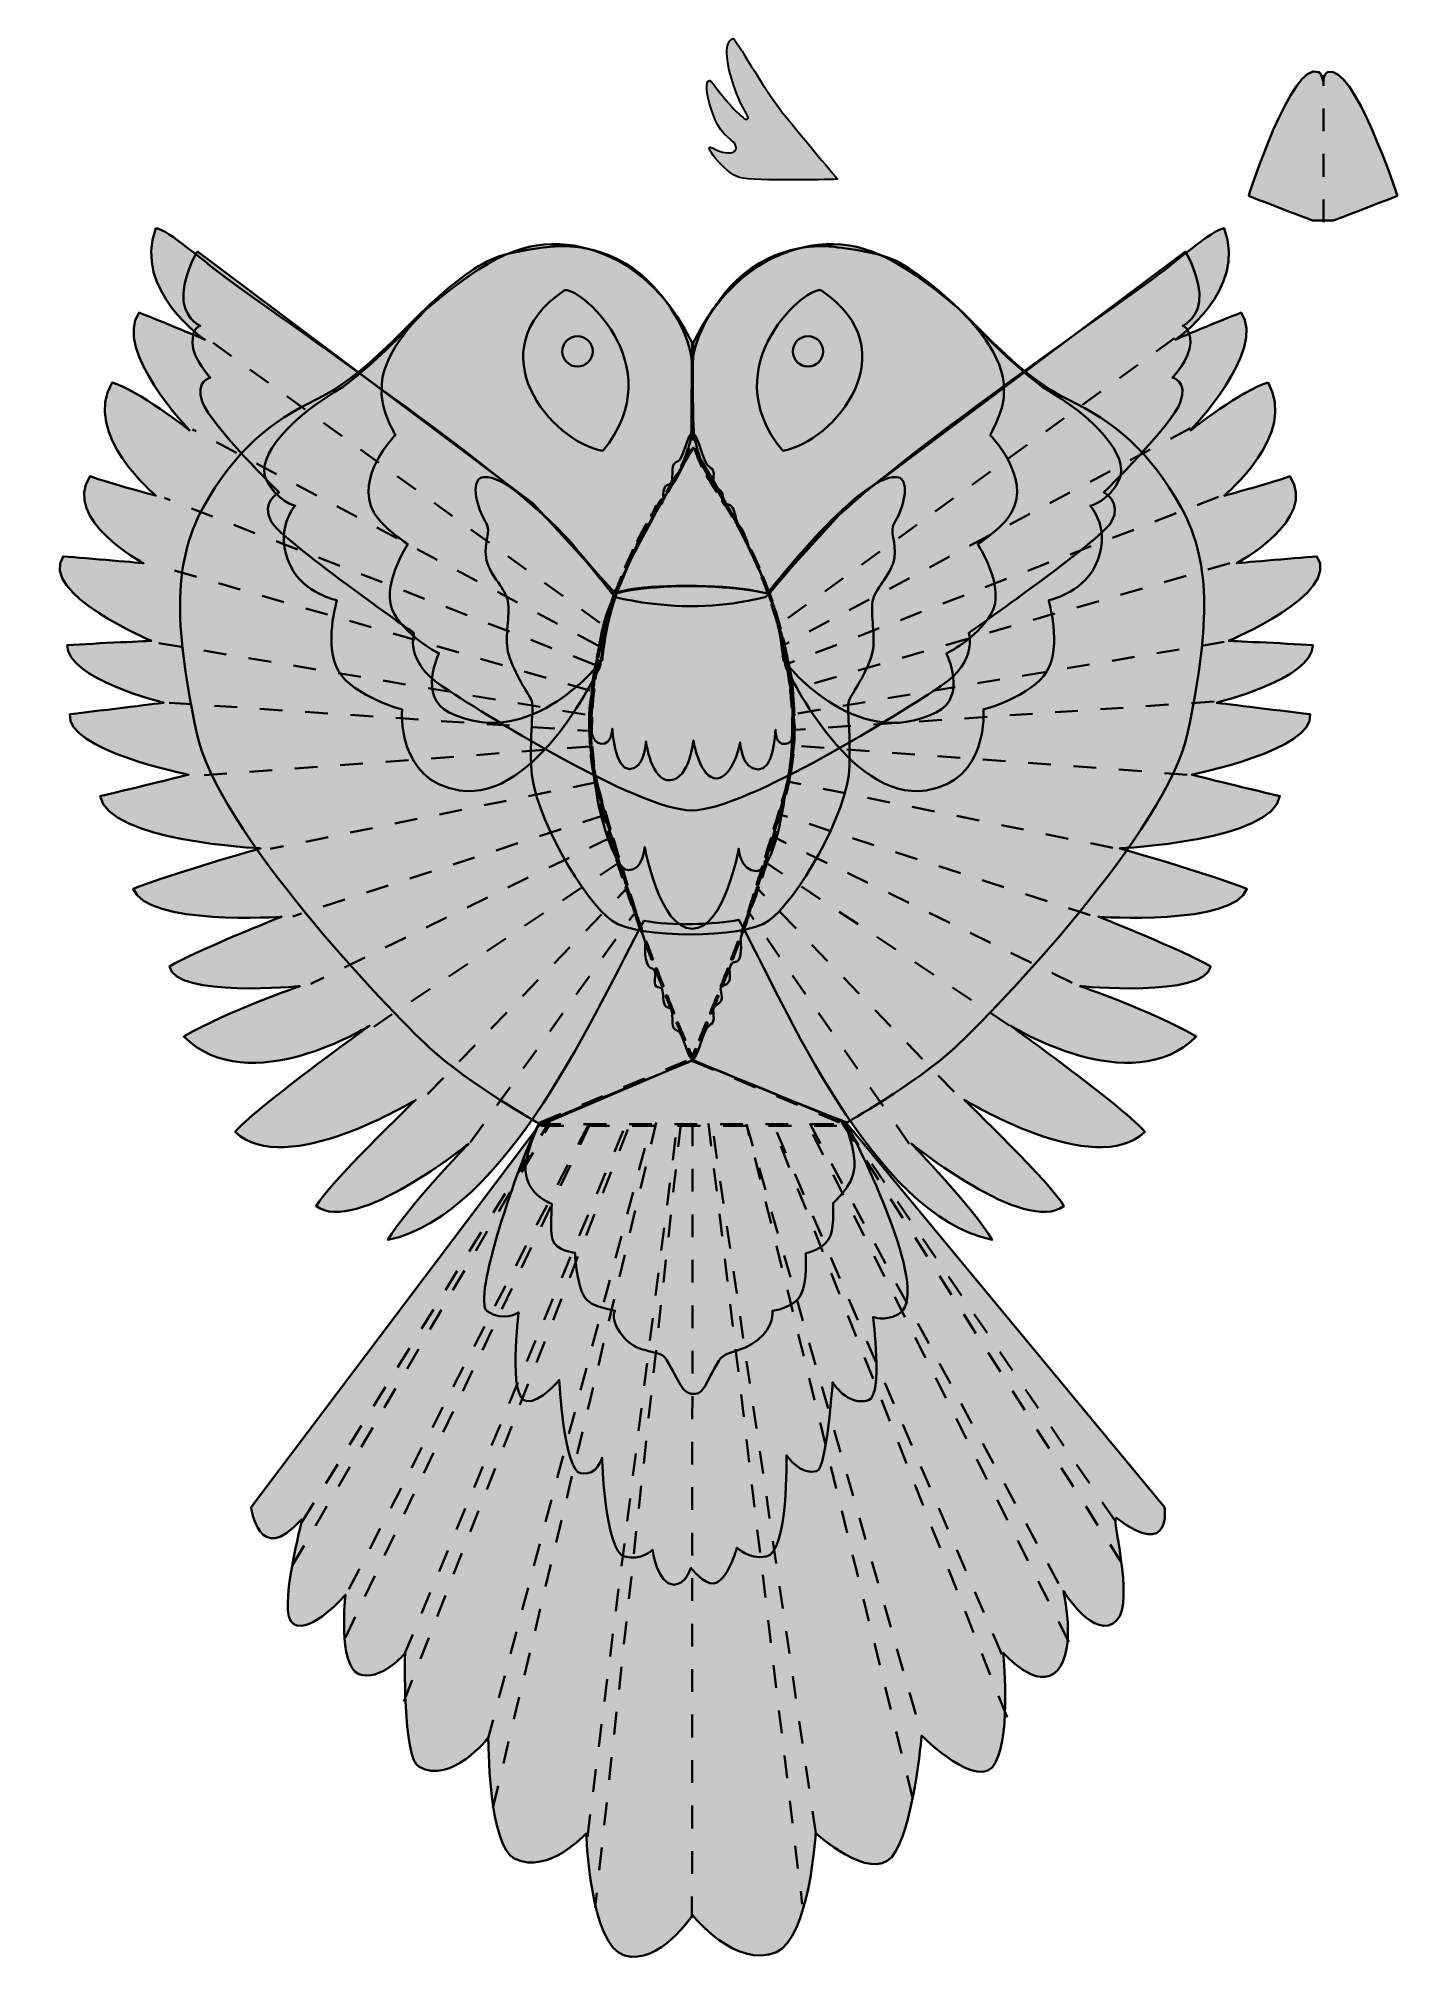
# Model space of a CAD drawing. Header units: inches. Extents: x 2.86 to 8.84, y 2.76 to 11.25.
import ezdxf

# ---------------------------------------------------------------- set-up
doc = ezdxf.new("R2010")
doc.units = ezdxf.units.IN
doc.header["$MEASUREMENT"] = 0
for name, pattern in [('AI-Linetype-1', [0.124769, 0.083181, -0.041588]), ('AI-Linetype-10', [0.124765, 0.083177, -0.041588]), ('AI-Linetype-11', [0.124765, 0.083177, -0.041588]), ('AI-Linetype-12', [0.124765, 0.083177, -0.041588]), ('AI-Linetype-13', [0.124765, 0.083177, -0.041588]), ('AI-Linetype-14', [0.124765, 0.083177, -0.041588]), ('AI-Linetype-15', [0.124765, 0.083177, -0.041588]), ('AI-Linetype-16', [0.124765, 0.083177, -0.041588]), ('AI-Linetype-17', [0.124765, 0.083177, -0.041588]), ('AI-Linetype-18', [0.124765, 0.083177, -0.041588]), ('AI-Linetype-19', [0.124765, 0.083177, -0.041588]), ('AI-Linetype-2', [0.124769, 0.083181, -0.041588]), ('AI-Linetype-20', [0.124765, 0.083177, -0.041588]), ('AI-Linetype-21', [0.124765, 0.083177, -0.041588]), ('AI-Linetype-22', [0.124765, 0.083177, -0.041588]), ('AI-Linetype-23', [0.124765, 0.083177, -0.041588]), ('AI-Linetype-24', [0.124765, 0.083177, -0.041588]), ('AI-Linetype-25', [0.124765, 0.083177, -0.041588]), ('AI-Linetype-26', [0.124765, 0.083177, -0.041588]), ('AI-Linetype-27', [0.124765, 0.083177, -0.041588]), ('AI-Linetype-28', [0.124765, 0.083177, -0.041588]), ('AI-Linetype-29', [0.125, 0.083333, -0.041667]), ('AI-Linetype-3', [0.124769, 0.083181, -0.041588]), ('AI-Linetype-30', [0.125, 0.083333, -0.041667]), ('AI-Linetype-31', [0.125, 0.083333, -0.041667]), ('AI-Linetype-32', [0.125, 0.083333, -0.041667]), ('AI-Linetype-33', [0.125, 0.083333, -0.041667]), ('AI-Linetype-34', [0.125, 0.083333, -0.041667]), ('AI-Linetype-35', [0.125, 0.083333, -0.041667]), ('AI-Linetype-36', [0.125, 0.083333, -0.041667]), ('AI-Linetype-37', [0.125, 0.083333, -0.041667]), ('AI-Linetype-38', [0.125, 0.083333, -0.041667]), ('AI-Linetype-39', [0.125, 0.083333, -0.041667]), ('AI-Linetype-4', [0.124765, 0.083177, -0.041588]), ('AI-Linetype-40', [0.125, 0.083333, -0.041667]), ('AI-Linetype-41', [0.125, 0.083333, -0.041667]), ('AI-Linetype-42', [0.125, 0.083333, -0.041667]), ('AI-Linetype-43', [0.125, 0.083333, -0.041667]), ('AI-Linetype-44', [0.125, 0.083333, -0.041667]), ('AI-Linetype-45', [0.125, 0.083333, -0.041667]), ('AI-Linetype-46', [0.125, 0.083333, -0.041667]), ('AI-Linetype-47', [0.125, 0.083333, -0.041667]), ('AI-Linetype-48', [0.125, 0.083333, -0.041667]), ('AI-Linetype-49', [0.125, 0.083333, -0.041667]), ('AI-Linetype-5', [0.124765, 0.083177, -0.041588]), ('AI-Linetype-50', [0.125, 0.083333, -0.041667]), ('AI-Linetype-51', [0.125, 0.083333, -0.041667]), ('AI-Linetype-52', [0.125, 0.083333, -0.041667]), ('AI-Linetype-53', [0.125, 0.083333, -0.041667]), ('AI-Linetype-54', [0.125, 0.083333, -0.041667]), ('AI-Linetype-6', [0.124765, 0.083177, -0.041588]), ('AI-Linetype-7', [0.124765, 0.083177, -0.041588]), ('AI-Linetype-8', [0.124765, 0.083177, -0.041588]), ('AI-Linetype-9', [0.124765, 0.083177, -0.041588])]:
    doc.linetypes.add(name, pattern=pattern)
for name, color, linetype in [('BEAK Cut and Score', 7, 'Continuous'), ('BODY Cut and Score', 7, 'Continuous'), ('Color Layers CUT', 7, 'Continuous'), ('TAIL 1 UNDER Cut and Score', 7, 'Continuous'), ('TAIL 1 UPPER Cut and Score', 7, 'Continuous'), ('TAIL 2 Cut and Score', 7, 'Continuous'), ('WING 3 Cut and Score', 7, 'Continuous')]:
    doc.layers.add(name, color=color, linetype=linetype)

msp = doc.modelspace()

# ---------------------------------------------------------------- hatches: boundary and pattern name
at = {"layer": 'BEAK Cut and Score', "true_color": 0x084bc1}
h = msp.add_hatch(color=154, dxfattribs=at)
h.dxf.hatch_style = 2
edge = h.paths.add_edge_path()
edge.add_spline(control_points=[(8.836, 10.5579), (8.836, 10.5579), (8.6427, 11.1483), (8.529, 11.1017), (8.5193, 11.0977), (8.5132, 11.0829), (8.5092, 11.0617), (8.5052, 11.0829), (8.4988, 11.0973), (8.4893, 11.1017), (8.3718, 11.1557), (8.1823, 10.5579), (8.1823, 10.5579), (8.1884, 10.5538), (8.4626, 10.4494), (8.4626, 10.4494), (8.4626, 10.4494), (8.5557, 10.4494), (8.5557, 10.4494), (8.5557, 10.4494), (8.8299, 10.5538), (8.836, 10.5579)], knot_values=[0, 0, 0, 0, 1, 1, 1, 2, 2, 2, 3, 3, 3, 4, 4, 4, 5, 5, 5, 6, 6, 6, 7, 7, 7, 7], degree=3, periodic=1)
at = {"layer": 'BODY Cut and Score', "true_color": 0x084bc1}
h = msp.add_hatch(color=154, dxfattribs=at)
h.dxf.hatch_style = 2
edge = h.paths.add_edge_path()
edge.add_spline(control_points=[(7.8855, 9.1868), (7.7445, 9.4391), (7.5886, 9.5653), (7.3883, 9.6618), (7.1879, 9.7582), (7.0098, 9.966), (6.9059, 10.0625), (6.802, 10.1589), (6.6891, 10.2517), (6.6007, 10.2851), (6.5124, 10.3185), (6.3309, 10.3361), (6.3309, 10.3361), (6.3309, 10.3361), (6.1018, 10.3566), (5.9264, 10.1812), (5.8069, 10.0617), (5.7352, 9.9116), (5.7352, 9.8008), (5.7352, 9.9165), (5.6627, 10.0625), (5.544, 10.1812), (5.3686, 10.3566), (5.1395, 10.3361), (5.1395, 10.3361), (5.1395, 10.3361), (4.9671, 10.3222), (4.8697, 10.2851), (4.7722, 10.248), (4.6683, 10.1589), (4.5645, 10.0625), (4.4606, 9.966), (4.2825, 9.7582), (4.0821, 9.6618), (3.8817, 9.5653), (3.7259, 9.4391), (3.5849, 9.1868), (3.4439, 8.9345), (3.4662, 8.6303), (3.5552, 8.1999), (3.6443, 7.7695), (4.4012, 6.9755), (4.5793, 6.8122), (4.7574, 6.649), (5.0616, 6.4783), (5.0616, 6.4783), (5.0616, 6.4783), (4.9992, 6.3423), (5.0023, 6.2705), (5.0097, 6.1617), (5.1185, 6.1246), (5.1185, 6.1246), (5.1185, 6.1246), (5.1099, 6.003), (5.121, 5.9662), (5.1355, 5.9185), (5.2199, 5.9094), (5.2199, 5.9094), (5.2199, 5.9094), (5.2244, 5.7779), (5.262, 5.7139), (5.2867, 5.6719), (5.3956, 5.6546), (5.3956, 5.6546), (5.3956, 5.6546), (5.3708, 5.6076), (5.4376, 5.5334), (5.5044, 5.4592), (5.5925, 5.4896), (5.6225, 5.4389), (5.6793, 5.3428), (5.6907, 5.291), (5.7394, 5.2885), (5.7881, 5.286), (5.7932, 5.3355), (5.8522, 5.434), (5.881, 5.4823), (5.9497, 5.4666), (6.0239, 5.5259), (6.0981, 5.5853), (6.0876, 5.6536), (6.0876, 5.6536), (6.0876, 5.6536), (6.1823, 5.6669), (6.2119, 5.7214), (6.244, 5.7807), (6.2341, 5.9069), (6.2341, 5.9069), (6.2341, 5.9069), (6.3264, 5.9267), (6.3454, 5.9885), (6.3596, 6.0345), (6.3553, 6.1295), (6.3553, 6.1295), (6.3553, 6.1295), (6.4444, 6.2012), (6.4493, 6.2853), (6.4537, 6.3564), (6.4087, 6.4783), (6.4087, 6.4783), (6.4087, 6.4783), (6.713, 6.649), (6.8911, 6.8122), (7.0692, 6.9755), (7.8261, 7.7695), (7.9152, 8.1999), (8.0042, 8.6303), (8.0265, 8.9345), (7.8855, 9.1868)], knot_values=[0, 0, 0, 0, 1, 1, 1, 2, 2, 2, 3, 3, 3, 4, 4, 4, 5, 5, 5, 6, 6, 6, 7, 7, 7, 8, 8, 8, 9, 9, 9, 10, 10, 10, 11, 11, 11, 12, 12, 12, 13, 13, 13, 14, 14, 14, 15, 15, 15, 16, 16, 16, 17, 17, 17, 18, 18, 18, 19, 19, 19, 20, 20, 20, 21, 21, 21, 22, 22, 22, 23, 23, 23, 24, 24, 24, 25, 25, 25, 26, 26, 26, 27, 27, 27, 28, 28, 28, 29, 29, 29, 30, 30, 30, 31, 31, 31, 32, 32, 32, 33, 33, 33, 34, 34, 34, 35, 35, 35, 36, 36, 36, 36], degree=3, periodic=1)
edge = h.paths.add_edge_path()
edge.add_spline(control_points=[(5.7352, 6.7582), (5.7352, 6.7582), (5.732, 6.7653), (5.732, 6.7653), (5.7278, 6.7747), (5.7222, 6.7876), (5.7154, 6.8035), (5.7154, 6.8035), (5.7217, 6.8062), (5.7217, 6.8062), (5.7269, 6.7941), (5.7315, 6.7837), (5.7352, 6.7752), (5.7389, 6.7837), (5.7434, 6.7941), (5.7486, 6.8062), (5.7486, 6.8062), (5.755, 6.8035), (5.755, 6.8035), (5.7482, 6.7876), (5.7426, 6.7747), (5.7384, 6.7653), (5.7384, 6.7653), (5.7352, 6.7582), (5.7352, 6.7582)], knot_values=[0, 0, 0, 0, 1, 1, 1, 2, 2, 2, 3, 3, 3, 4, 4, 4, 5, 5, 5, 6, 6, 6, 7, 7, 7, 8, 8, 8, 8], degree=3, periodic=1)
edge = h.paths.add_edge_path()
edge.add_spline(control_points=[(5.6988, 6.8425), (5.6892, 6.8654), (5.6782, 6.8918), (5.6662, 6.9211), (5.6662, 6.9211), (5.6727, 6.9237), (5.6727, 6.9237), (5.6847, 6.8944), (5.6956, 6.8681), (5.7052, 6.8452), (5.7052, 6.8452), (5.6988, 6.8425), (5.6988, 6.8425)], knot_values=[0, 0, 0, 0, 1, 1, 1, 2, 2, 2, 3, 3, 3, 4, 4, 4, 4], degree=3, periodic=1)
edge = h.paths.add_edge_path()
edge.add_spline(control_points=[(5.6502, 6.9605), (5.6402, 6.9853), (5.6296, 7.0117), (5.6186, 7.0394), (5.6186, 7.0394), (5.6251, 7.042), (5.6251, 7.042), (5.6361, 7.0142), (5.6466, 6.9878), (5.6567, 6.9631), (5.6567, 6.9631), (5.6502, 6.9605), (5.6502, 6.9605)], knot_values=[0, 0, 0, 0, 1, 1, 1, 2, 2, 2, 3, 3, 3, 4, 4, 4, 4], degree=3, periodic=1)
edge = h.paths.add_edge_path()
edge.add_spline(control_points=[(5.603, 7.0789), (5.593, 7.1045), (5.5827, 7.1309), (5.5723, 7.1582), (5.5723, 7.1582), (5.5787, 7.1607), (5.5787, 7.1607), (5.5892, 7.1334), (5.5995, 7.107), (5.6095, 7.0815), (5.6095, 7.0815), (5.603, 7.0789), (5.603, 7.0789)], knot_values=[0, 0, 0, 0, 1, 1, 1, 2, 2, 2, 3, 3, 3, 4, 4, 4, 4], degree=3, periodic=1)
edge = h.paths.add_edge_path()
edge.add_spline(control_points=[(5.5571, 7.1979), (5.5472, 7.2239), (5.5372, 7.2504), (5.5272, 7.2774), (5.5272, 7.2774), (5.5337, 7.2798), (5.5337, 7.2798), (5.5437, 7.2529), (5.5537, 7.2263), (5.5636, 7.2003), (5.5636, 7.2003), (5.5571, 7.1979), (5.5571, 7.1979)], knot_values=[0, 0, 0, 0, 1, 1, 1, 2, 2, 2, 3, 3, 3, 4, 4, 4, 4], degree=3, periodic=1)
edge = h.paths.add_edge_path()
edge.add_spline(control_points=[(5.5125, 7.3173), (5.5028, 7.3436), (5.4932, 7.3703), (5.4836, 7.3972), (5.4836, 7.3972), (5.4901, 7.3995), (5.4901, 7.3995), (5.4997, 7.3727), (5.5094, 7.346), (5.519, 7.3197), (5.519, 7.3197), (5.5125, 7.3173), (5.5125, 7.3173)], knot_values=[0, 0, 0, 0, 1, 1, 1, 2, 2, 2, 3, 3, 3, 4, 4, 4, 4], degree=3, periodic=1)
edge = h.paths.add_edge_path()
edge.add_spline(control_points=[(5.4694, 7.4372), (5.46, 7.4639), (5.4508, 7.4908), (5.4417, 7.5175), (5.4417, 7.5175), (5.4482, 7.5198), (5.4482, 7.5198), (5.4573, 7.493), (5.4666, 7.4662), (5.476, 7.4395), (5.476, 7.4395), (5.4694, 7.4372), (5.4694, 7.4372)], knot_values=[0, 0, 0, 0, 1, 1, 1, 2, 2, 2, 3, 3, 3, 4, 4, 4, 4], degree=3, periodic=1)
edge = h.paths.add_edge_path()
edge.add_spline(control_points=[(5.4281, 7.5578), (5.4191, 7.5849), (5.4103, 7.6119), (5.4018, 7.6387), (5.4018, 7.6387), (5.4084, 7.6408), (5.4084, 7.6408), (5.4169, 7.614), (5.4257, 7.5871), (5.4347, 7.56), (5.4347, 7.56), (5.4281, 7.5578), (5.4281, 7.5578)], knot_values=[0, 0, 0, 0, 1, 1, 1, 2, 2, 2, 3, 3, 3, 4, 4, 4, 4], degree=3, periodic=1)
edge = h.paths.add_edge_path()
edge.add_spline(control_points=[(5.3891, 7.6792), (5.3803, 7.7073), (5.3721, 7.7347), (5.3646, 7.7606), (5.3646, 7.7606), (5.3713, 7.7626), (5.3713, 7.7626), (5.3788, 7.7367), (5.387, 7.7093), (5.3957, 7.6813), (5.3957, 7.6813), (5.3891, 7.6792), (5.3891, 7.6792)], knot_values=[0, 0, 0, 0, 1, 1, 1, 2, 2, 2, 3, 3, 3, 4, 4, 4, 4], degree=3, periodic=1)
edge = h.paths.add_edge_path()
edge.add_spline(control_points=[(5.353, 7.8015), (5.345, 7.8301), (5.3377, 7.8578), (5.3312, 7.8838), (5.3312, 7.8838), (5.338, 7.8854), (5.338, 7.8854), (5.3444, 7.8596), (5.3517, 7.8319), (5.3597, 7.8034), (5.3597, 7.8034), (5.353, 7.8015), (5.353, 7.8015)], knot_values=[0, 0, 0, 0, 1, 1, 1, 2, 2, 2, 3, 3, 3, 4, 4, 4, 4], degree=3, periodic=1)
edge = h.paths.add_edge_path()
edge.add_spline(control_points=[(5.3213, 7.9251), (5.3174, 7.9422), (5.3137, 7.9589), (5.3105, 7.9747), (5.3083, 7.9858), (5.3062, 7.9971), (5.3043, 8.0085), (5.3043, 8.0085), (5.3111, 8.0096), (5.3111, 8.0096), (5.313, 7.9983), (5.3151, 7.9871), (5.3173, 7.976), (5.3205, 7.9603), (5.3242, 7.9437), (5.3281, 7.9267), (5.3281, 7.9267), (5.3213, 7.9251), (5.3213, 7.9251)], knot_values=[0, 0, 0, 0, 1, 1, 1, 2, 2, 2, 3, 3, 3, 4, 4, 4, 5, 5, 5, 6, 6, 6, 6], degree=3, periodic=1)
edge = h.paths.add_edge_path()
edge.add_spline(control_points=[(5.298, 8.0506), (5.2944, 8.078), (5.2918, 8.1065), (5.2901, 8.1353), (5.2901, 8.1353), (5.297, 8.1357), (5.297, 8.1357), (5.2987, 8.1071), (5.3013, 8.0787), (5.3049, 8.0515), (5.3049, 8.0515), (5.298, 8.0506), (5.298, 8.0506)], knot_values=[0, 0, 0, 0, 1, 1, 1, 2, 2, 2, 3, 3, 3, 4, 4, 4, 4], degree=3, periodic=1)
edge = h.paths.add_edge_path()
edge.add_spline(control_points=[(5.2883, 8.1778), (5.288, 8.1899), (5.2878, 8.2021), (5.2878, 8.2143), (5.2878, 8.2304), (5.2881, 8.2467), (5.2886, 8.2629), (5.2886, 8.2629), (5.2956, 8.2627), (5.2956, 8.2627), (5.295, 8.2466), (5.2947, 8.2303), (5.2947, 8.2143), (5.2947, 8.2022), (5.2949, 8.1901), (5.2952, 8.178), (5.2952, 8.178), (5.2883, 8.1778), (5.2883, 8.1778)], knot_values=[0, 0, 0, 0, 1, 1, 1, 2, 2, 2, 3, 3, 3, 4, 4, 4, 5, 5, 5, 6, 6, 6, 6], degree=3, periodic=1)
edge = h.paths.add_edge_path()
edge.add_spline(control_points=[(5.2976, 8.305), (5.2976, 8.305), (5.2906, 8.3054), (5.2906, 8.3054), (5.2923, 8.3332), (5.2948, 8.3617), (5.298, 8.3901), (5.298, 8.3901), (5.3049, 8.3894), (5.3049, 8.3894), (5.3017, 8.3611), (5.2992, 8.3327), (5.2976, 8.305)], knot_values=[0, 0, 0, 0, 1, 1, 1, 2, 2, 2, 3, 3, 3, 4, 4, 4, 4], degree=3, periodic=1)
edge = h.paths.add_edge_path()
edge.add_spline(control_points=[(5.3102, 8.4314), (5.3102, 8.4314), (5.3034, 8.4324), (5.3034, 8.4324), (5.3072, 8.4601), (5.3118, 8.4883), (5.317, 8.5162), (5.317, 8.5162), (5.3238, 8.515), (5.3238, 8.515), (5.3186, 8.4872), (5.3141, 8.4591), (5.3102, 8.4314)], knot_values=[0, 0, 0, 0, 1, 1, 1, 2, 2, 2, 3, 3, 3, 4, 4, 4, 4], degree=3, periodic=1)
edge = h.paths.add_edge_path()
edge.add_spline(control_points=[(5.332, 8.5565), (5.332, 8.5565), (5.3252, 8.5579), (5.3252, 8.5579), (5.331, 8.5853), (5.3375, 8.6132), (5.3445, 8.6407), (5.3445, 8.6407), (5.3513, 8.639), (5.3513, 8.639), (5.3442, 8.6115), (5.3378, 8.5838), (5.332, 8.5565)], knot_values=[0, 0, 0, 0, 1, 1, 1, 2, 2, 2, 3, 3, 3, 4, 4, 4, 4], degree=3, periodic=1)
edge = h.paths.add_edge_path()
edge.add_spline(control_points=[(5.3622, 8.6799), (5.3622, 8.6799), (5.3555, 8.6818), (5.3555, 8.6818), (5.3631, 8.7089), (5.3714, 8.7363), (5.3801, 8.7632), (5.3801, 8.7632), (5.3867, 8.761), (5.3867, 8.761), (5.378, 8.7343), (5.3698, 8.707), (5.3622, 8.6799)], knot_values=[0, 0, 0, 0, 1, 1, 1, 2, 2, 2, 3, 3, 3, 4, 4, 4, 4], degree=3, periodic=1)
edge = h.paths.add_edge_path()
edge.add_spline(control_points=[(5.4002, 8.8012), (5.4002, 8.8012), (5.3937, 8.8035), (5.3937, 8.8035), (5.403, 8.8302), (5.413, 8.857), (5.4233, 8.8832), (5.4233, 8.8832), (5.4298, 8.8807), (5.4298, 8.8807), (5.4195, 8.8546), (5.4095, 8.8278), (5.4002, 8.8012)], knot_values=[0, 0, 0, 0, 1, 1, 1, 2, 2, 2, 3, 3, 3, 4, 4, 4, 4], degree=3, periodic=1)
edge = h.paths.add_edge_path()
edge.add_spline(control_points=[(5.4458, 8.9199), (5.4458, 8.9199), (5.4394, 8.9226), (5.4394, 8.9226), (5.4504, 8.9487), (5.4621, 8.9749), (5.4742, 9.0003), (5.4742, 9.0003), (5.4805, 8.9973), (5.4805, 8.9973), (5.4685, 8.972), (5.4568, 8.9459), (5.4458, 8.9199)], knot_values=[0, 0, 0, 0, 1, 1, 1, 2, 2, 2, 3, 3, 3, 4, 4, 4, 4], degree=3, periodic=1)
edge = h.paths.add_edge_path()
edge.add_spline(control_points=[(5.4991, 9.0355), (5.4991, 9.0355), (5.4928, 9.0386), (5.4928, 9.0386), (5.5056, 9.0641), (5.5191, 9.0894), (5.5327, 9.1137), (5.5327, 9.1137), (5.5388, 9.1103), (5.5388, 9.1103), (5.5252, 9.0861), (5.5118, 9.0609), (5.4991, 9.0355)], knot_values=[0, 0, 0, 0, 1, 1, 1, 2, 2, 2, 3, 3, 3, 4, 4, 4, 4], degree=3, periodic=1)
edge = h.paths.add_edge_path()
edge.add_spline(control_points=[(5.56, 9.147), (5.56, 9.147), (5.554, 9.1505), (5.554, 9.1505), (5.5642, 9.1678), (5.5749, 9.185), (5.5856, 9.2017), (5.5856, 9.2017), (5.5991, 9.2226), (5.5991, 9.2226), (5.5991, 9.2226), (5.6049, 9.2188), (5.6049, 9.2188), (5.6049, 9.2188), (5.5914, 9.1979), (5.5914, 9.1979), (5.5808, 9.1813), (5.5702, 9.1642), (5.56, 9.147)], knot_values=[0, 0, 0, 0, 1, 1, 1, 2, 2, 2, 3, 3, 3, 4, 4, 4, 5, 5, 5, 6, 6, 6, 6], degree=3, periodic=1)
edge = h.paths.add_edge_path()
edge.add_spline(control_points=[(5.6279, 9.2546), (5.6279, 9.2546), (5.622, 9.2583), (5.622, 9.2583), (5.6417, 9.2893), (5.6549, 9.3109), (5.6661, 9.3305), (5.6661, 9.3305), (5.6722, 9.3271), (5.6722, 9.3271), (5.6609, 9.3073), (5.6477, 9.2856), (5.6279, 9.2546)], knot_values=[0, 0, 0, 0, 1, 1, 1, 2, 2, 2, 3, 3, 3, 4, 4, 4, 4], degree=3, periodic=1)
edge = h.paths.add_edge_path()
edge.add_spline(control_points=[(5.6923, 9.3647), (5.6923, 9.3647), (5.686, 9.3678), (5.686, 9.3678), (5.6995, 9.395), (5.7092, 9.4199), (5.7166, 9.4461), (5.7166, 9.4461), (5.7233, 9.4442), (5.7233, 9.4442), (5.7158, 9.4176), (5.7059, 9.3923), (5.6923, 9.3647)], knot_values=[0, 0, 0, 0, 1, 1, 1, 2, 2, 2, 3, 3, 3, 4, 4, 4, 4], degree=3, periodic=1)
edge = h.paths.add_edge_path()
edge.add_spline(control_points=[(5.7327, 9.485), (5.7327, 9.485), (5.7259, 9.4863), (5.7259, 9.4863), (5.7283, 9.4994), (5.7302, 9.5128), (5.7317, 9.5272), (5.7317, 9.5272), (5.7352, 9.56), (5.7352, 9.56), (5.7352, 9.56), (5.7386, 9.5272), (5.7386, 9.5272), (5.7402, 9.5128), (5.7421, 9.4994), (5.7445, 9.4863), (5.7445, 9.4863), (5.7377, 9.485), (5.7377, 9.485), (5.7368, 9.4898), (5.7359, 9.4947), (5.7352, 9.4996), (5.7344, 9.4947), (5.7336, 9.4898), (5.7327, 9.485)], knot_values=[0, 0, 0, 0, 1, 1, 1, 2, 2, 2, 3, 3, 3, 4, 4, 4, 5, 5, 5, 6, 6, 6, 7, 7, 7, 8, 8, 8, 8], degree=3, periodic=1)
edge = h.paths.add_edge_path()
edge.add_spline(control_points=[(5.7713, 6.8418), (5.7713, 6.8418), (5.7649, 6.8445), (5.7649, 6.8445), (5.7744, 6.8673), (5.7854, 6.8936), (5.7974, 6.923), (5.7974, 6.923), (5.8038, 6.9203), (5.8038, 6.9203), (5.7918, 6.891), (5.7809, 6.8646), (5.7713, 6.8418)], knot_values=[0, 0, 0, 0, 1, 1, 1, 2, 2, 2, 3, 3, 3, 4, 4, 4, 4], degree=3, periodic=1)
edge = h.paths.add_edge_path()
edge.add_spline(control_points=[(5.8199, 6.9597), (5.8199, 6.9597), (5.8134, 6.9623), (5.8134, 6.9623), (5.8234, 6.9871), (5.834, 7.0134), (5.845, 7.0412), (5.845, 7.0412), (5.8515, 7.0386), (5.8515, 7.0386), (5.8405, 7.0109), (5.8299, 6.9845), (5.8199, 6.9597)], knot_values=[0, 0, 0, 0, 1, 1, 1, 2, 2, 2, 3, 3, 3, 4, 4, 4, 4], degree=3, periodic=1)
edge = h.paths.add_edge_path()
edge.add_spline(control_points=[(5.8671, 7.0782), (5.8671, 7.0782), (5.8606, 7.0807), (5.8606, 7.0807), (5.8706, 7.1062), (5.8809, 7.1327), (5.8913, 7.1599), (5.8913, 7.1599), (5.8978, 7.1574), (5.8978, 7.1574), (5.8874, 7.1302), (5.8771, 7.1037), (5.8671, 7.0782)], knot_values=[0, 0, 0, 0, 1, 1, 1, 2, 2, 2, 3, 3, 3, 4, 4, 4, 4], degree=3, periodic=1)
edge = h.paths.add_edge_path()
edge.add_spline(control_points=[(5.913, 7.1971), (5.913, 7.1971), (5.9065, 7.1996), (5.9065, 7.1996), (5.9164, 7.2255), (5.9264, 7.2521), (5.9364, 7.2791), (5.9364, 7.2791), (5.9429, 7.2767), (5.9429, 7.2767), (5.9329, 7.2497), (5.9229, 7.2231), (5.913, 7.1971)], knot_values=[0, 0, 0, 0, 1, 1, 1, 2, 2, 2, 3, 3, 3, 4, 4, 4, 4], degree=3, periodic=1)
edge = h.paths.add_edge_path()
edge.add_spline(control_points=[(5.9576, 7.3165), (5.9576, 7.3165), (5.9511, 7.3189), (5.9511, 7.3189), (5.9607, 7.3453), (5.9704, 7.3719), (5.98, 7.3988), (5.98, 7.3988), (5.9865, 7.3965), (5.9865, 7.3965), (5.9769, 7.3696), (5.9673, 7.3429), (5.9576, 7.3165)], knot_values=[0, 0, 0, 0, 1, 1, 1, 2, 2, 2, 3, 3, 3, 4, 4, 4, 4], degree=3, periodic=1)
edge = h.paths.add_edge_path()
edge.add_spline(control_points=[(6.0007, 7.4365), (6.0007, 7.4365), (5.9941, 7.4388), (5.9941, 7.4388), (6.0035, 7.4655), (6.0128, 7.4923), (6.0219, 7.5191), (6.0219, 7.5191), (6.0285, 7.5168), (6.0285, 7.5168), (6.0194, 7.4901), (6.0101, 7.4632), (6.0007, 7.4365)], knot_values=[0, 0, 0, 0, 1, 1, 1, 2, 2, 2, 3, 3, 3, 4, 4, 4, 4], degree=3, periodic=1)
edge = h.paths.add_edge_path()
edge.add_spline(control_points=[(6.042, 7.5571), (6.042, 7.5571), (6.0354, 7.5593), (6.0354, 7.5593), (6.0444, 7.5863), (6.0532, 7.6133), (6.0617, 7.64), (6.0617, 7.64), (6.0683, 7.6379), (6.0683, 7.6379), (6.0598, 7.6111), (6.051, 7.5841), (6.042, 7.5571)], knot_values=[0, 0, 0, 0, 1, 1, 1, 2, 2, 2, 3, 3, 3, 4, 4, 4, 4], degree=3, periodic=1)
edge = h.paths.add_edge_path()
edge.add_spline(control_points=[(6.0811, 7.6784), (6.0811, 7.6784), (6.0745, 7.6805), (6.0745, 7.6805), (6.0832, 7.7087), (6.0914, 7.7361), (6.0989, 7.7618), (6.0989, 7.7618), (6.1056, 7.7599), (6.1056, 7.7599), (6.0981, 7.7341), (6.0899, 7.7067), (6.0811, 7.6784)], knot_values=[0, 0, 0, 0, 1, 1, 1, 2, 2, 2, 3, 3, 3, 4, 4, 4, 4], degree=3, periodic=1)
edge = h.paths.add_edge_path()
edge.add_spline(control_points=[(6.1172, 7.8008), (6.1172, 7.8008), (6.1105, 7.8026), (6.1105, 7.8026), (6.1185, 7.8313), (6.1258, 7.8589), (6.1322, 7.8847), (6.1322, 7.8847), (6.1389, 7.883), (6.1389, 7.883), (6.1325, 7.8571), (6.1252, 7.8294), (6.1172, 7.8008)], knot_values=[0, 0, 0, 0, 1, 1, 1, 2, 2, 2, 3, 3, 3, 4, 4, 4, 4], degree=3, periodic=1)
edge = h.paths.add_edge_path()
edge.add_spline(control_points=[(6.1489, 7.9244), (6.1489, 7.9244), (6.1421, 7.9259), (6.1421, 7.9259), (6.1461, 7.943), (6.1498, 7.9599), (6.153, 7.976), (6.1553, 7.9869), (6.1573, 7.9979), (6.1592, 8.0089), (6.1592, 8.0089), (6.166, 8.0078), (6.166, 8.0078), (6.1641, 7.9966), (6.1621, 7.9856), (6.1598, 7.9747), (6.1565, 7.9584), (6.1529, 7.9415), (6.1489, 7.9244)], knot_values=[0, 0, 0, 0, 1, 1, 1, 2, 2, 2, 3, 3, 3, 4, 4, 4, 5, 5, 5, 6, 6, 6, 6], degree=3, periodic=1)
edge = h.paths.add_edge_path()
edge.add_spline(control_points=[(6.1723, 8.0499), (6.1723, 8.0499), (6.1654, 8.0508), (6.1654, 8.0508), (6.169, 8.078), (6.1716, 8.1064), (6.1733, 8.135), (6.1733, 8.135), (6.1803, 8.1346), (6.1803, 8.1346), (6.1786, 8.1058), (6.1759, 8.0773), (6.1723, 8.0499)], knot_values=[0, 0, 0, 0, 1, 1, 1, 2, 2, 2, 3, 3, 3, 4, 4, 4, 4], degree=3, periodic=1)
edge = h.paths.add_edge_path()
edge.add_spline(control_points=[(6.1821, 8.1771), (6.1821, 8.1771), (6.1752, 8.1773), (6.1752, 8.1773), (6.1755, 8.1896), (6.1756, 8.2019), (6.1756, 8.2143), (6.1757, 8.2298), (6.1754, 8.2458), (6.1749, 8.262), (6.1749, 8.262), (6.1818, 8.2622), (6.1818, 8.2622), (6.1823, 8.246), (6.1826, 8.2299), (6.1826, 8.2143), (6.1826, 8.2019), (6.1824, 8.1895), (6.1821, 8.1771)], knot_values=[0, 0, 0, 0, 1, 1, 1, 2, 2, 2, 3, 3, 3, 4, 4, 4, 5, 5, 5, 6, 6, 6, 6], degree=3, periodic=1)
edge = h.paths.add_edge_path()
edge.add_spline(control_points=[(6.1729, 8.3043), (6.1712, 8.3319), (6.1687, 8.3603), (6.1655, 8.3887), (6.1655, 8.3887), (6.1724, 8.3894), (6.1724, 8.3894), (6.1757, 8.3609), (6.1781, 8.3324), (6.1798, 8.3047), (6.1798, 8.3047), (6.1729, 8.3043), (6.1729, 8.3043)], knot_values=[0, 0, 0, 0, 1, 1, 1, 2, 2, 2, 3, 3, 3, 4, 4, 4, 4], degree=3, periodic=1)
edge = h.paths.add_edge_path()
edge.add_spline(control_points=[(6.1602, 8.4307), (6.1565, 8.4581), (6.1519, 8.4862), (6.1467, 8.5143), (6.1467, 8.5143), (6.1535, 8.5156), (6.1535, 8.5156), (6.1588, 8.4874), (6.1633, 8.4592), (6.1671, 8.4316), (6.1671, 8.4316), (6.1602, 8.4307), (6.1602, 8.4307)], knot_values=[0, 0, 0, 0, 1, 1, 1, 2, 2, 2, 3, 3, 3, 4, 4, 4, 4], degree=3, periodic=1)
edge = h.paths.add_edge_path()
edge.add_spline(control_points=[(6.1385, 8.5559), (6.1328, 8.5832), (6.1263, 8.611), (6.1192, 8.6385), (6.1192, 8.6385), (6.126, 8.6402), (6.126, 8.6402), (6.133, 8.6126), (6.1395, 8.5847), (6.1453, 8.5574), (6.1453, 8.5574), (6.1385, 8.5559), (6.1385, 8.5559)], knot_values=[0, 0, 0, 0, 1, 1, 1, 2, 2, 2, 3, 3, 3, 4, 4, 4, 4], degree=3, periodic=1)
edge = h.paths.add_edge_path()
edge.add_spline(control_points=[(6.1083, 8.6795), (6.1007, 8.7066), (6.0925, 8.7339), (6.0838, 8.7606), (6.0838, 8.7606), (6.0904, 8.7628), (6.0904, 8.7628), (6.0991, 8.736), (6.1074, 8.7086), (6.115, 8.6813), (6.115, 8.6813), (6.1083, 8.6795), (6.1083, 8.6795)], knot_values=[0, 0, 0, 0, 1, 1, 1, 2, 2, 2, 3, 3, 3, 4, 4, 4, 4], degree=3, periodic=1)
edge = h.paths.add_edge_path()
edge.add_spline(control_points=[(6.0703, 8.8008), (6.0611, 8.8273), (6.0511, 8.854), (6.0408, 8.8802), (6.0408, 8.8802), (6.0472, 8.8828), (6.0472, 8.8828), (6.0576, 8.8565), (6.0676, 8.8297), (6.0769, 8.8031), (6.0769, 8.8031), (6.0703, 8.8008), (6.0703, 8.8008)], knot_values=[0, 0, 0, 0, 1, 1, 1, 2, 2, 2, 3, 3, 3, 4, 4, 4, 4], degree=3, periodic=1)
edge = h.paths.add_edge_path()
edge.add_spline(control_points=[(6.0248, 8.9194), (6.0138, 8.9455), (6.0021, 8.9715), (5.9902, 8.9967), (5.9902, 8.9967), (5.9965, 8.9997), (5.9965, 8.9997), (6.0085, 8.9744), (6.0201, 8.9483), (6.0312, 8.9221), (6.0312, 8.9221), (6.0248, 8.9194), (6.0248, 8.9194)], knot_values=[0, 0, 0, 0, 1, 1, 1, 2, 2, 2, 3, 3, 3, 4, 4, 4, 4], degree=3, periodic=1)
edge = h.paths.add_edge_path()
edge.add_spline(control_points=[(5.9717, 9.0348), (5.959, 9.0602), (5.9456, 9.0853), (5.932, 9.1096), (5.932, 9.1096), (5.9381, 9.113), (5.9381, 9.113), (5.9517, 9.0886), (5.9651, 9.0634), (5.9779, 9.0379), (5.9779, 9.0379), (5.9717, 9.0348), (5.9717, 9.0348)], knot_values=[0, 0, 0, 0, 1, 1, 1, 2, 2, 2, 3, 3, 3, 4, 4, 4, 4], degree=3, periodic=1)
edge = h.paths.add_edge_path()
edge.add_spline(control_points=[(5.9109, 9.1463), (5.9006, 9.1637), (5.8898, 9.181), (5.879, 9.1979), (5.879, 9.1979), (5.8659, 9.2181), (5.8659, 9.2181), (5.8659, 9.2181), (5.8718, 9.2219), (5.8718, 9.2219), (5.8718, 9.2219), (5.8848, 9.2017), (5.8848, 9.2017), (5.8957, 9.1847), (5.9065, 9.1673), (5.9168, 9.1498), (5.9168, 9.1498), (5.9109, 9.1463), (5.9109, 9.1463)], knot_values=[0, 0, 0, 0, 1, 1, 1, 2, 2, 2, 3, 3, 3, 4, 4, 4, 5, 5, 5, 6, 6, 6, 6], degree=3, periodic=1)
edge = h.paths.add_edge_path()
edge.add_spline(control_points=[(5.843, 9.2538), (5.8232, 9.2849), (5.8099, 9.3066), (5.7986, 9.3264), (5.7986, 9.3264), (5.8047, 9.3298), (5.8047, 9.3298), (5.8159, 9.3101), (5.8291, 9.2885), (5.8489, 9.2576), (5.8489, 9.2576), (5.843, 9.2538), (5.843, 9.2538)], knot_values=[0, 0, 0, 0, 1, 1, 1, 2, 2, 2, 3, 3, 3, 4, 4, 4, 4], degree=3, periodic=1)
edge = h.paths.add_edge_path()
edge.add_spline(control_points=[(5.7785, 9.3639), (5.7648, 9.3916), (5.7549, 9.4168), (5.7473, 9.4434), (5.7473, 9.4434), (5.754, 9.4453), (5.754, 9.4453), (5.7615, 9.4191), (5.7712, 9.3943), (5.7847, 9.367), (5.7847, 9.367), (5.7785, 9.3639), (5.7785, 9.3639)], knot_values=[0, 0, 0, 0, 1, 1, 1, 2, 2, 2, 3, 3, 3, 4, 4, 4, 4], degree=3, periodic=1)
at = {"layer": 'Color Layers CUT', "true_color": 0x084bc1}
h = msp.add_hatch(color=154, dxfattribs=at)
edge = h.paths.add_edge_path()
edge.add_spline(control_points=[(6.3751, 10.6304), (6.3751, 10.6304), (6.2656, 10.7609), (6.1517, 10.8999), (6.0523, 11.021), (5.9524, 11.2062), (5.9176, 11.249), (5.8924, 11.2442), (5.8696, 11.2045), (5.9091, 11.0702), (5.9487, 10.9359), (5.992, 10.9087), (5.9783, 10.8957), (5.9646, 10.8827), (5.8877, 10.9694), (5.8286, 11.0486), (5.7696, 11.1279), (5.8055, 10.8826), (5.8916, 10.816), (5.9778, 10.7493), (5.898, 10.7275), (5.8307, 10.7652), (5.7634, 10.803), (5.8798, 10.6549), (5.9436, 10.6376), (6.0075, 10.6204), (6.3751, 10.6304), (6.3751, 10.6304)], knot_values=[0, 0, 0, 0, 1, 1, 1, 2, 2, 2, 3, 3, 3, 4, 4, 4, 5, 5, 5, 6, 6, 6, 7, 7, 7, 8, 8, 8, 9, 9, 9, 9], degree=3, periodic=1)
at = {"layer": 'Color Layers CUT', "true_color": 0x84bef7}
h = msp.add_hatch(color=151, dxfattribs=at)
h.dxf.hatch_style = 2
edge = h.paths.add_edge_path()
edge.add_spline(control_points=[(6.9059, 10.0625), (6.9412, 10.0265), (7.1048, 9.8473), (7.273, 9.7187), (7.5055, 9.5851), (7.6589, 9.4119), (7.6144, 9.313), (7.5698, 9.214), (7.4857, 9.1943), (7.4857, 9.1943), (7.4857, 9.1943), (7.5855, 9.087), (7.5055, 8.9271), (7.4462, 8.8084), (7.3027, 8.7787), (7.3027, 8.7787), (7.3027, 8.7787), (7.3621, 8.5783), (7.2953, 8.467), (7.2285, 8.3557), (7.0158, 8.2988), (7.0158, 8.2988), (7.0158, 8.2988), (7.043, 7.9847), (6.7635, 7.9426), (6.4208, 7.8911), (6.1451, 8.4893), (6.1451, 8.4893), (6.1451, 8.4893), (6.1278, 8.6501), (6.0758, 8.7985), (6.0239, 8.9469), (5.9035, 9.176), (5.8433, 9.2635), (5.7831, 9.351), (5.7741, 9.3811), (5.7443, 9.496), (5.7332, 9.6358), (5.7351, 9.7861), (5.74, 9.9106), (5.9076, 10.2529), (6.1581, 10.3274), (6.2885, 10.342), (6.4737, 10.3627), (6.6348, 10.2925), (6.9059, 10.0625)], knot_values=[0, 0, 0, 0, 1, 1, 1, 2, 2, 2, 3, 3, 3, 4, 4, 4, 5, 5, 5, 6, 6, 6, 7, 7, 7, 8, 8, 8, 9, 9, 9, 10, 10, 10, 11, 11, 11, 12, 12, 12, 13, 13, 13, 14, 14, 14, 15, 15, 15, 15], degree=3, periodic=1)
edge = h.paths.add_edge_path()
edge.add_spline(control_points=[(4.5698, 10.0625), (4.5346, 10.0265), (4.371, 9.8473), (4.2028, 9.7187), (3.9702, 9.5851), (3.8169, 9.4119), (3.8614, 9.313), (3.9059, 9.214), (3.99, 9.1943), (3.99, 9.1943), (3.99, 9.1943), (3.8903, 9.087), (3.9702, 8.9271), (4.0296, 8.8084), (4.1731, 8.7787), (4.1731, 8.7787), (4.1731, 8.7787), (4.1137, 8.5783), (4.1805, 8.467), (4.2473, 8.3557), (4.46, 8.2988), (4.46, 8.2988), (4.46, 8.2988), (4.4328, 7.9847), (4.7123, 7.9426), (5.0549, 7.8911), (5.3307, 8.4893), (5.3307, 8.4893), (5.3307, 8.4893), (5.348, 8.6501), (5.4, 8.7985), (5.4519, 8.9469), (5.5723, 9.176), (5.6325, 9.2635), (5.6927, 9.351), (5.7016, 9.3811), (5.7314, 9.496), (5.7332, 9.6321), (5.7332, 9.8306), (5.7357, 9.9106), (5.5682, 10.2529), (5.3177, 10.3274), (5.1872, 10.342), (5.0021, 10.3627), (4.8409, 10.2925), (4.5698, 10.0625)], knot_values=[0, 0, 0, 0, 1, 1, 1, 2, 2, 2, 3, 3, 3, 4, 4, 4, 5, 5, 5, 6, 6, 6, 7, 7, 7, 8, 8, 8, 9, 9, 9, 10, 10, 10, 11, 11, 11, 12, 12, 12, 13, 13, 13, 14, 14, 14, 15, 15, 15, 15], degree=3, periodic=1)
edge = h.paths.add_edge_path()
edge.add_spline(control_points=[(6.1779, 9.8735), (6.1779, 9.9104), (6.2078, 9.9403), (6.2446, 9.9403), (6.2815, 9.9403), (6.3114, 9.9104), (6.3114, 9.8735), (6.3114, 9.8366), (6.2815, 9.8067), (6.2446, 9.8067), (6.2078, 9.8067), (6.1779, 9.8366), (6.1779, 9.8735)], knot_values=[0, 0, 0, 0, 1, 1, 1, 2, 2, 2, 3, 3, 3, 4, 4, 4, 4], degree=3, periodic=1)
edge = h.paths.add_edge_path()
edge.add_spline(control_points=[(5.2979, 9.8735), (5.2979, 9.9104), (5.268, 9.9403), (5.2311, 9.9403), (5.1942, 9.9403), (5.1643, 9.9104), (5.1643, 9.8735), (5.1643, 9.8366), (5.1942, 9.8067), (5.2311, 9.8067), (5.268, 9.8067), (5.2979, 9.8366), (5.2979, 9.8735)], knot_values=[0, 0, 0, 0, 1, 1, 1, 2, 2, 2, 3, 3, 3, 4, 4, 4, 4], degree=3, periodic=1)
at = {"layer": 'Color Layers CUT', "true_color": 0x073577}
h = msp.add_hatch(color=156, dxfattribs=at)
h.dxf.hatch_style = 2
edge = h.paths.add_edge_path()
edge.add_spline(control_points=[(6.9059, 10.0625), (6.9514, 10.0204), (7.1147, 9.8522), (7.1055, 9.7028), (7.1129, 9.6212), (7.0454, 9.5059), (7.0454, 9.5059), (7.0454, 9.5059), (7.2281, 9.3197), (7.1394, 9.1646), (7.0999, 9.0953), (6.991, 9.0261), (6.991, 9.0261), (6.991, 9.0261), (7.1172, 8.8306), (7.0504, 8.7193), (6.9836, 8.608), (6.8531, 8.5452), (6.8531, 8.5452), (6.8531, 8.5452), (6.9484, 8.3548), (6.8086, 8.2855), (6.4468, 8.1059), (6.1352, 8.5165), (6.1352, 8.5165), (6.1352, 8.5165), (6.1278, 8.6501), (6.0758, 8.7985), (6.0239, 8.9469), (5.9035, 9.176), (5.8433, 9.2635), (5.7831, 9.351), (5.7741, 9.3811), (5.7443, 9.496), (5.7351, 9.6358), (5.7388, 9.8083), (5.74, 9.9106), (5.9076, 10.2529), (6.1581, 10.3274), (6.2885, 10.342), (6.4737, 10.3627), (6.6348, 10.2925), (6.9059, 10.0625)], knot_values=[0, 0, 0, 0, 1, 1, 1, 2, 2, 2, 3, 3, 3, 4, 4, 4, 5, 5, 5, 6, 6, 6, 7, 7, 7, 8, 8, 8, 9, 9, 9, 10, 10, 10, 11, 11, 11, 12, 12, 12, 13, 13, 13, 14, 14, 14, 14], degree=3, periodic=1)
edge = h.paths.add_edge_path()
edge.add_spline(control_points=[(4.5698, 10.0625), (4.5243, 10.0204), (4.3611, 9.8522), (4.3703, 9.7028), (4.3629, 9.6212), (4.4303, 9.5059), (4.4303, 9.5059), (4.4303, 9.5059), (4.2477, 9.3197), (4.3363, 9.1646), (4.3759, 9.0953), (4.4847, 9.0261), (4.4847, 9.0261), (4.4847, 9.0261), (4.3586, 8.8306), (4.4254, 8.7193), (4.4922, 8.608), (4.6226, 8.5452), (4.6226, 8.5452), (4.6226, 8.5452), (4.5274, 8.3548), (4.6671, 8.2855), (5.0289, 8.1059), (5.3406, 8.5165), (5.3406, 8.5165), (5.3406, 8.5165), (5.348, 8.6501), (5.4, 8.7985), (5.4519, 8.9469), (5.5723, 9.176), (5.6325, 9.2635), (5.6927, 9.351), (5.7016, 9.3811), (5.7314, 9.496), (5.7388, 9.6321), (5.7351, 9.812), (5.7357, 9.9106), (5.5682, 10.2529), (5.3177, 10.3274), (5.1872, 10.342), (5.0021, 10.3627), (4.8409, 10.2925), (4.5698, 10.0625)], knot_values=[0, 0, 0, 0, 1, 1, 1, 2, 2, 2, 3, 3, 3, 4, 4, 4, 5, 5, 5, 6, 6, 6, 7, 7, 7, 8, 8, 8, 9, 9, 9, 10, 10, 10, 11, 11, 11, 12, 12, 12, 13, 13, 13, 14, 14, 14, 14], degree=3, periodic=1)
edge = h.paths.add_edge_path()
edge.add_spline(control_points=[(6.1333, 9.4357), (5.8186, 9.8176), (6.2548, 10.1739), (6.304, 10.1407), (6.6942, 9.877), (6.3603, 9.4762), (6.1333, 9.4357)], knot_values=[0, 0, 0, 0, 1, 1, 1, 2, 2, 2, 2], degree=3, periodic=1)
edge = h.paths.add_edge_path()
edge.add_spline(control_points=[(5.3424, 9.4357), (5.6572, 9.8176), (5.2209, 10.1739), (5.1718, 10.1407), (4.7816, 9.877), (5.1155, 9.4762), (5.3424, 9.4357)], knot_values=[0, 0, 0, 0, 1, 1, 1, 2, 2, 2, 2], degree=3, periodic=1)
at = {"layer": 'Color Layers CUT', "true_color": 0x410670}
h = msp.add_hatch(color=196, dxfattribs=at)
h.dxf.hatch_style = 2
edge = h.paths.add_edge_path()
edge.add_spline(control_points=[(7.926, 9.9116), (7.926, 9.8423), (7.8469, 9.7582), (7.8469, 9.7582), (7.8469, 9.7582), (7.9161, 9.7434), (7.8815, 9.6494), (7.8437, 9.5468), (7.5451, 9.2536), (7.5451, 9.2536), (7.5451, 9.2536), (7.6267, 9.2116), (7.5797, 9.125), (7.5356, 9.0438), (6.9514, 8.6352), (6.9514, 8.6352), (6.9514, 8.6352), (6.9935, 8.5116), (6.8302, 8.4027), (6.6722, 8.2974), (5.9719, 7.8549), (5.7333, 7.8549), (5.4948, 7.8549), (4.7915, 8.2974), (4.6335, 8.4027), (4.4703, 8.5116), (4.5123, 8.6352), (4.5123, 8.6352), (4.5123, 8.6352), (3.9281, 9.0438), (3.8841, 9.125), (3.8371, 9.2116), (3.9187, 9.2536), (3.9187, 9.2536), (3.9187, 9.2536), (3.6201, 9.5468), (3.5823, 9.6494), (3.5476, 9.7434), (3.6169, 9.7582), (3.6169, 9.7582), (3.6169, 9.7582), (3.5378, 9.8423), (3.5378, 9.9116), (3.5378, 9.9809), (3.5724, 9.9858), (3.5724, 9.9858), (3.5724, 9.9858), (3.4883, 10.0254), (3.4982, 10.1293), (3.5081, 10.2332), (3.56, 10.3123), (3.56, 10.3123), (3.56, 10.3123), (5.0367, 9.2042), (5.0367, 9.2042), (5.0367, 9.2042), (5.3979, 8.8084), (5.3979, 8.8084), (5.3979, 8.8084), (5.5019, 8.8409), (5.7215, 8.8409), (5.9411, 8.8409), (6.0659, 8.8084), (6.0659, 8.8084), (6.0659, 8.8084), (6.4271, 9.2042), (6.4271, 9.2042), (6.4271, 9.2042), (7.9038, 10.3123), (7.9038, 10.3123), (7.9038, 10.3123), (7.9557, 10.2332), (7.9656, 10.1293), (7.9755, 10.0254), (7.8914, 9.9858), (7.8914, 9.9858), (7.8914, 9.9858), (7.926, 9.9809), (7.926, 9.9116)], knot_values=[0, 0, 0, 0, 1, 1, 1, 2, 2, 2, 3, 3, 3, 4, 4, 4, 5, 5, 5, 6, 6, 6, 7, 7, 7, 8, 8, 8, 9, 9, 9, 10, 10, 10, 11, 11, 11, 12, 12, 12, 13, 13, 13, 14, 14, 14, 15, 15, 15, 16, 16, 16, 17, 17, 17, 18, 18, 18, 19, 19, 19, 20, 20, 20, 21, 21, 21, 22, 22, 22, 23, 23, 23, 24, 24, 24, 25, 25, 25, 26, 26, 26, 26], degree=3, periodic=1)
edge = h.paths.add_edge_path()
edge.add_spline(control_points=[(5.3013, 8.0174), (5.2962, 8.0446), (5.2922, 8.0731), (5.2893, 8.1021), (5.2893, 8.1021), (5.2962, 8.1028), (5.2962, 8.1028), (5.2991, 8.074), (5.3031, 8.0457), (5.3082, 8.0186), (5.3082, 8.0186), (5.3013, 8.0174), (5.3013, 8.0174)], knot_values=[0, 0, 0, 0, 1, 1, 1, 2, 2, 2, 3, 3, 3, 4, 4, 4, 4], degree=3, periodic=1)
edge = h.paths.add_edge_path()
edge.add_spline(control_points=[(5.2859, 8.1447), (5.2845, 8.1685), (5.2838, 8.1932), (5.2838, 8.218), (5.2838, 8.2221), (5.2838, 8.2262), (5.2838, 8.2303), (5.2838, 8.2303), (5.2908, 8.2302), (5.2908, 8.2302), (5.2907, 8.2262), (5.2907, 8.2221), (5.2907, 8.218), (5.2907, 8.1933), (5.2914, 8.1688), (5.2929, 8.1452), (5.2929, 8.1452), (5.2859, 8.1447), (5.2859, 8.1447)], knot_values=[0, 0, 0, 0, 1, 1, 1, 2, 2, 2, 3, 3, 3, 4, 4, 4, 5, 5, 5, 6, 6, 6, 6], degree=3, periodic=1)
edge = h.paths.add_edge_path()
edge.add_spline(control_points=[(5.2918, 8.2728), (5.2918, 8.2728), (5.2849, 8.273), (5.2849, 8.273), (5.286, 8.3008), (5.288, 8.3295), (5.2908, 8.3583), (5.2908, 8.3583), (5.2977, 8.3577), (5.2977, 8.3577), (5.2949, 8.3289), (5.293, 8.3004), (5.2918, 8.2728)], knot_values=[0, 0, 0, 0, 1, 1, 1, 2, 2, 2, 3, 3, 3, 4, 4, 4, 4], degree=3, periodic=1)
edge = h.paths.add_edge_path()
edge.add_spline(control_points=[(5.3024, 8.4), (5.3024, 8.4), (5.2955, 8.4008), (5.2955, 8.4008), (5.299, 8.4286), (5.3032, 8.4571), (5.3081, 8.4854), (5.3081, 8.4854), (5.3149, 8.4842), (5.3149, 8.4842), (5.31, 8.456), (5.3058, 8.4277), (5.3024, 8.4)], knot_values=[0, 0, 0, 0, 1, 1, 1, 2, 2, 2, 3, 3, 3, 4, 4, 4, 4], degree=3, periodic=1)
edge = h.paths.add_edge_path()
edge.add_spline(control_points=[(5.3226, 8.5261), (5.3226, 8.5261), (5.3158, 8.5274), (5.3158, 8.5274), (5.3212, 8.5552), (5.3273, 8.5833), (5.334, 8.611), (5.334, 8.611), (5.3407, 8.6093), (5.3407, 8.6093), (5.3341, 8.5817), (5.328, 8.5537), (5.3226, 8.5261)], knot_values=[0, 0, 0, 0, 1, 1, 1, 2, 2, 2, 3, 3, 3, 4, 4, 4, 4], degree=3, periodic=1)
edge = h.paths.add_edge_path()
edge.add_spline(control_points=[(5.3511, 8.6506), (5.3511, 8.6506), (5.3444, 8.6524), (5.3444, 8.6524), (5.3517, 8.6802), (5.3595, 8.7079), (5.3678, 8.7346), (5.3678, 8.7346), (5.3744, 8.7326), (5.3744, 8.7326), (5.3662, 8.7059), (5.3584, 8.6784), (5.3511, 8.6506)], knot_values=[0, 0, 0, 0, 1, 1, 1, 2, 2, 2, 3, 3, 3, 4, 4, 4, 4], degree=3, periodic=1)
edge = h.paths.add_edge_path()
edge.add_spline(control_points=[(5.4013, 8.8121), (5.4013, 8.8121), (5.3948, 8.8146), (5.3948, 8.8146), (5.3948, 8.8144), (5.3892, 8.8002), (5.3809, 8.7752), (5.3809, 8.7752), (5.3874, 8.773), (5.3874, 8.773), (5.3958, 8.7978), (5.4012, 8.8119), (5.4013, 8.8121)], knot_values=[0, 0, 0, 0, 1, 1, 1, 2, 2, 2, 3, 3, 3, 4, 4, 4, 4], degree=3, periodic=1)
edge = h.paths.add_edge_path()
edge.add_spline(control_points=[(6.1684, 8.0174), (6.1684, 8.0174), (6.1616, 8.0186), (6.1616, 8.0186), (6.1666, 8.0456), (6.1707, 8.0739), (6.1735, 8.1028), (6.1735, 8.1028), (6.1804, 8.1021), (6.1804, 8.1021), (6.1775, 8.0731), (6.1735, 8.0445), (6.1684, 8.0174)], knot_values=[0, 0, 0, 0, 1, 1, 1, 2, 2, 2, 3, 3, 3, 4, 4, 4, 4], degree=3, periodic=1)
edge = h.paths.add_edge_path()
edge.add_spline(control_points=[(6.1838, 8.1447), (6.1838, 8.1447), (6.1769, 8.1452), (6.1769, 8.1452), (6.1783, 8.1687), (6.179, 8.1932), (6.179, 8.218), (6.179, 8.2221), (6.179, 8.2262), (6.179, 8.2302), (6.179, 8.2302), (6.1859, 8.2303), (6.1859, 8.2303), (6.186, 8.2262), (6.186, 8.2221), (6.186, 8.218), (6.186, 8.1931), (6.1852, 8.1684), (6.1838, 8.1447)], knot_values=[0, 0, 0, 0, 1, 1, 1, 2, 2, 2, 3, 3, 3, 4, 4, 4, 5, 5, 5, 6, 6, 6, 6], degree=3, periodic=1)
edge = h.paths.add_edge_path()
edge.add_spline(control_points=[(6.1779, 8.2728), (6.1768, 8.3003), (6.1748, 8.3288), (6.172, 8.3577), (6.172, 8.3577), (6.1789, 8.3583), (6.1789, 8.3583), (6.1817, 8.3294), (6.1837, 8.3007), (6.1848, 8.273), (6.1848, 8.273), (6.1779, 8.2728), (6.1779, 8.2728)], knot_values=[0, 0, 0, 0, 1, 1, 1, 2, 2, 2, 3, 3, 3, 4, 4, 4, 4], degree=3, periodic=1)
edge = h.paths.add_edge_path()
edge.add_spline(control_points=[(6.1673, 8.4), (6.1639, 8.4275), (6.1597, 8.4559), (6.1549, 8.4842), (6.1549, 8.4842), (6.1617, 8.4854), (6.1617, 8.4854), (6.1666, 8.4569), (6.1708, 8.4285), (6.1742, 8.4008), (6.1742, 8.4008), (6.1673, 8.4), (6.1673, 8.4)], knot_values=[0, 0, 0, 0, 1, 1, 1, 2, 2, 2, 3, 3, 3, 4, 4, 4, 4], degree=3, periodic=1)
edge = h.paths.add_edge_path()
edge.add_spline(control_points=[(6.1471, 8.5261), (6.1418, 8.5536), (6.1357, 8.5816), (6.129, 8.6093), (6.129, 8.6093), (6.1358, 8.611), (6.1358, 8.611), (6.1425, 8.5831), (6.1486, 8.555), (6.154, 8.5274), (6.154, 8.5274), (6.1471, 8.5261), (6.1471, 8.5261)], knot_values=[0, 0, 0, 0, 1, 1, 1, 2, 2, 2, 3, 3, 3, 4, 4, 4, 4], degree=3, periodic=1)
edge = h.paths.add_edge_path()
edge.add_spline(control_points=[(6.1187, 8.6506), (6.1113, 8.6786), (6.1035, 8.7061), (6.0953, 8.7326), (6.0953, 8.7326), (6.102, 8.7346), (6.102, 8.7346), (6.1101, 8.7081), (6.118, 8.6804), (6.1254, 8.6524), (6.1254, 8.6524), (6.1187, 8.6506), (6.1187, 8.6506)], knot_values=[0, 0, 0, 0, 1, 1, 1, 2, 2, 2, 3, 3, 3, 4, 4, 4, 4], degree=3, periodic=1)
edge = h.paths.add_edge_path()
edge.add_spline(control_points=[(6.0889, 8.7752), (6.0805, 8.8002), (6.075, 8.8144), (6.075, 8.8146), (6.075, 8.8146), (6.0685, 8.8121), (6.0685, 8.8121), (6.0685, 8.8119), (6.074, 8.7978), (6.0823, 8.773), (6.0823, 8.773), (6.0889, 8.7752), (6.0889, 8.7752)], knot_values=[0, 0, 0, 0, 1, 1, 1, 2, 2, 2, 3, 3, 3, 4, 4, 4, 4], degree=3, periodic=1)
h = msp.add_hatch(color=196, dxfattribs=at)
h.dxf.hatch_style = 2
edge = h.paths.add_edge_path()
edge.add_spline(control_points=[(7.926, 9.9116), (7.926, 9.8423), (7.8469, 9.7582), (7.8469, 9.7582), (7.8469, 9.7582), (7.9161, 9.7434), (7.8815, 9.6494), (7.8437, 9.5468), (7.5451, 9.2536), (7.5451, 9.2536), (7.5451, 9.2536), (7.6267, 9.2116), (7.5797, 9.125), (7.5356, 9.0438), (6.9514, 8.6352), (6.9514, 8.6352), (6.9514, 8.6352), (6.9935, 8.5116), (6.8302, 8.4027), (6.6722, 8.2974), (5.9719, 7.8549), (5.7333, 7.8549), (5.4948, 7.8549), (4.7915, 8.2974), (4.6335, 8.4027), (4.4703, 8.5116), (4.5123, 8.6352), (4.5123, 8.6352), (4.5123, 8.6352), (3.9281, 9.0438), (3.8841, 9.125), (3.8371, 9.2116), (3.9187, 9.2536), (3.9187, 9.2536), (3.9187, 9.2536), (3.6201, 9.5468), (3.5823, 9.6494), (3.5476, 9.7434), (3.6169, 9.7582), (3.6169, 9.7582), (3.6169, 9.7582), (3.5378, 9.8423), (3.5378, 9.9116), (3.5378, 9.9809), (3.5724, 9.9858), (3.5724, 9.9858), (3.5724, 9.9858), (3.4883, 10.0254), (3.4982, 10.1293), (3.5081, 10.2332), (3.56, 10.3123), (3.56, 10.3123), (3.56, 10.3123), (5.0367, 9.2042), (5.0367, 9.2042), (5.0367, 9.2042), (5.3979, 8.8084), (5.3979, 8.8084), (5.3979, 8.8084), (5.5019, 8.8409), (5.7215, 8.8409), (5.9411, 8.8409), (6.0659, 8.8084), (6.0659, 8.8084), (6.0659, 8.8084), (6.4271, 9.2042), (6.4271, 9.2042), (6.4271, 9.2042), (7.9038, 10.3123), (7.9038, 10.3123), (7.9038, 10.3123), (7.9557, 10.2332), (7.9656, 10.1293), (7.9755, 10.0254), (7.8914, 9.9858), (7.8914, 9.9858), (7.8914, 9.9858), (7.926, 9.9809), (7.926, 9.9116)], knot_values=[0, 0, 0, 0, 1, 1, 1, 2, 2, 2, 3, 3, 3, 4, 4, 4, 5, 5, 5, 6, 6, 6, 7, 7, 7, 8, 8, 8, 9, 9, 9, 10, 10, 10, 11, 11, 11, 12, 12, 12, 13, 13, 13, 14, 14, 14, 15, 15, 15, 16, 16, 16, 17, 17, 17, 18, 18, 18, 19, 19, 19, 20, 20, 20, 21, 21, 21, 22, 22, 22, 23, 23, 23, 24, 24, 24, 25, 25, 25, 26, 26, 26, 26], degree=3, periodic=1)
edge = h.paths.add_edge_path()
edge.add_spline(control_points=[(5.3013, 8.0174), (5.2962, 8.0446), (5.2922, 8.0731), (5.2893, 8.1021), (5.2893, 8.1021), (5.2962, 8.1028), (5.2962, 8.1028), (5.2991, 8.074), (5.3031, 8.0457), (5.3082, 8.0186), (5.3082, 8.0186), (5.3013, 8.0174), (5.3013, 8.0174)], knot_values=[0, 0, 0, 0, 1, 1, 1, 2, 2, 2, 3, 3, 3, 4, 4, 4, 4], degree=3, periodic=1)
edge = h.paths.add_edge_path()
edge.add_spline(control_points=[(5.2859, 8.1447), (5.2845, 8.1685), (5.2838, 8.1932), (5.2838, 8.218), (5.2838, 8.2221), (5.2838, 8.2262), (5.2838, 8.2303), (5.2838, 8.2303), (5.2908, 8.2302), (5.2908, 8.2302), (5.2907, 8.2262), (5.2907, 8.2221), (5.2907, 8.218), (5.2907, 8.1933), (5.2914, 8.1688), (5.2929, 8.1452), (5.2929, 8.1452), (5.2859, 8.1447), (5.2859, 8.1447)], knot_values=[0, 0, 0, 0, 1, 1, 1, 2, 2, 2, 3, 3, 3, 4, 4, 4, 5, 5, 5, 6, 6, 6, 6], degree=3, periodic=1)
edge = h.paths.add_edge_path()
edge.add_spline(control_points=[(5.2918, 8.2728), (5.2918, 8.2728), (5.2849, 8.273), (5.2849, 8.273), (5.286, 8.3008), (5.288, 8.3295), (5.2908, 8.3583), (5.2908, 8.3583), (5.2977, 8.3577), (5.2977, 8.3577), (5.2949, 8.3289), (5.293, 8.3004), (5.2918, 8.2728)], knot_values=[0, 0, 0, 0, 1, 1, 1, 2, 2, 2, 3, 3, 3, 4, 4, 4, 4], degree=3, periodic=1)
edge = h.paths.add_edge_path()
edge.add_spline(control_points=[(5.3024, 8.4), (5.3024, 8.4), (5.2955, 8.4008), (5.2955, 8.4008), (5.299, 8.4286), (5.3032, 8.4571), (5.3081, 8.4854), (5.3081, 8.4854), (5.3149, 8.4842), (5.3149, 8.4842), (5.31, 8.456), (5.3058, 8.4277), (5.3024, 8.4)], knot_values=[0, 0, 0, 0, 1, 1, 1, 2, 2, 2, 3, 3, 3, 4, 4, 4, 4], degree=3, periodic=1)
edge = h.paths.add_edge_path()
edge.add_spline(control_points=[(5.3226, 8.5261), (5.3226, 8.5261), (5.3158, 8.5274), (5.3158, 8.5274), (5.3212, 8.5552), (5.3273, 8.5833), (5.334, 8.611), (5.334, 8.611), (5.3407, 8.6093), (5.3407, 8.6093), (5.3341, 8.5817), (5.328, 8.5537), (5.3226, 8.5261)], knot_values=[0, 0, 0, 0, 1, 1, 1, 2, 2, 2, 3, 3, 3, 4, 4, 4, 4], degree=3, periodic=1)
edge = h.paths.add_edge_path()
edge.add_spline(control_points=[(5.3511, 8.6506), (5.3511, 8.6506), (5.3444, 8.6524), (5.3444, 8.6524), (5.3517, 8.6802), (5.3595, 8.7079), (5.3678, 8.7346), (5.3678, 8.7346), (5.3744, 8.7326), (5.3744, 8.7326), (5.3662, 8.7059), (5.3584, 8.6784), (5.3511, 8.6506)], knot_values=[0, 0, 0, 0, 1, 1, 1, 2, 2, 2, 3, 3, 3, 4, 4, 4, 4], degree=3, periodic=1)
edge = h.paths.add_edge_path()
edge.add_spline(control_points=[(5.4013, 8.8121), (5.4013, 8.8121), (5.3948, 8.8146), (5.3948, 8.8146), (5.3948, 8.8144), (5.3892, 8.8002), (5.3809, 8.7752), (5.3809, 8.7752), (5.3874, 8.773), (5.3874, 8.773), (5.3958, 8.7978), (5.4012, 8.8119), (5.4013, 8.8121)], knot_values=[0, 0, 0, 0, 1, 1, 1, 2, 2, 2, 3, 3, 3, 4, 4, 4, 4], degree=3, periodic=1)
edge = h.paths.add_edge_path()
edge.add_spline(control_points=[(6.1684, 8.0174), (6.1684, 8.0174), (6.1616, 8.0186), (6.1616, 8.0186), (6.1666, 8.0456), (6.1707, 8.0739), (6.1735, 8.1028), (6.1735, 8.1028), (6.1804, 8.1021), (6.1804, 8.1021), (6.1775, 8.0731), (6.1735, 8.0445), (6.1684, 8.0174)], knot_values=[0, 0, 0, 0, 1, 1, 1, 2, 2, 2, 3, 3, 3, 4, 4, 4, 4], degree=3, periodic=1)
edge = h.paths.add_edge_path()
edge.add_spline(control_points=[(6.1838, 8.1447), (6.1838, 8.1447), (6.1769, 8.1452), (6.1769, 8.1452), (6.1783, 8.1687), (6.179, 8.1932), (6.179, 8.218), (6.179, 8.2221), (6.179, 8.2262), (6.179, 8.2302), (6.179, 8.2302), (6.1859, 8.2303), (6.1859, 8.2303), (6.186, 8.2262), (6.186, 8.2221), (6.186, 8.218), (6.186, 8.1931), (6.1852, 8.1684), (6.1838, 8.1447)], knot_values=[0, 0, 0, 0, 1, 1, 1, 2, 2, 2, 3, 3, 3, 4, 4, 4, 5, 5, 5, 6, 6, 6, 6], degree=3, periodic=1)
edge = h.paths.add_edge_path()
edge.add_spline(control_points=[(6.1779, 8.2728), (6.1768, 8.3003), (6.1748, 8.3288), (6.172, 8.3577), (6.172, 8.3577), (6.1789, 8.3583), (6.1789, 8.3583), (6.1817, 8.3294), (6.1837, 8.3007), (6.1848, 8.273), (6.1848, 8.273), (6.1779, 8.2728), (6.1779, 8.2728)], knot_values=[0, 0, 0, 0, 1, 1, 1, 2, 2, 2, 3, 3, 3, 4, 4, 4, 4], degree=3, periodic=1)
edge = h.paths.add_edge_path()
edge.add_spline(control_points=[(6.1673, 8.4), (6.1639, 8.4275), (6.1597, 8.4559), (6.1549, 8.4842), (6.1549, 8.4842), (6.1617, 8.4854), (6.1617, 8.4854), (6.1666, 8.4569), (6.1708, 8.4285), (6.1742, 8.4008), (6.1742, 8.4008), (6.1673, 8.4), (6.1673, 8.4)], knot_values=[0, 0, 0, 0, 1, 1, 1, 2, 2, 2, 3, 3, 3, 4, 4, 4, 4], degree=3, periodic=1)
edge = h.paths.add_edge_path()
edge.add_spline(control_points=[(6.1471, 8.5261), (6.1418, 8.5536), (6.1357, 8.5816), (6.129, 8.6093), (6.129, 8.6093), (6.1358, 8.611), (6.1358, 8.611), (6.1425, 8.5831), (6.1486, 8.555), (6.154, 8.5274), (6.154, 8.5274), (6.1471, 8.5261), (6.1471, 8.5261)], knot_values=[0, 0, 0, 0, 1, 1, 1, 2, 2, 2, 3, 3, 3, 4, 4, 4, 4], degree=3, periodic=1)
edge = h.paths.add_edge_path()
edge.add_spline(control_points=[(6.1187, 8.6506), (6.1113, 8.6786), (6.1035, 8.7061), (6.0953, 8.7326), (6.0953, 8.7326), (6.102, 8.7346), (6.102, 8.7346), (6.1101, 8.7081), (6.118, 8.6804), (6.1254, 8.6524), (6.1254, 8.6524), (6.1187, 8.6506), (6.1187, 8.6506)], knot_values=[0, 0, 0, 0, 1, 1, 1, 2, 2, 2, 3, 3, 3, 4, 4, 4, 4], degree=3, periodic=1)
edge = h.paths.add_edge_path()
edge.add_spline(control_points=[(6.0889, 8.7752), (6.0805, 8.8002), (6.075, 8.8144), (6.075, 8.8146), (6.075, 8.8146), (6.0685, 8.8121), (6.0685, 8.8121), (6.0685, 8.8119), (6.074, 8.7978), (6.0823, 8.773), (6.0823, 8.773), (6.0889, 8.7752), (6.0889, 8.7752)], knot_values=[0, 0, 0, 0, 1, 1, 1, 2, 2, 2, 3, 3, 3, 4, 4, 4, 4], degree=3, periodic=1)
at = {"layer": 'Color Layers CUT', "true_color": 0x084bc1}
h = msp.add_hatch(color=154, dxfattribs=at)
h.dxf.hatch_style = 2
edge = h.paths.add_edge_path()
edge.add_spline(control_points=[(6.176, 8.3335), (6.1742, 8.3557), (6.1685, 8.3903), (6.1609, 8.4297), (6.1182, 8.775), (5.9892, 8.9976), (5.9892, 8.9976), (5.9892, 8.9976), (5.9697, 9.0685), (5.953, 9.0926), (5.9424, 9.1079), (5.9396, 9.1034), (5.928, 9.1399), (5.924, 9.1524), (5.9233, 9.1724), (5.9067, 9.1928), (5.8965, 9.2052), (5.8809, 9.1983), (5.8751, 9.2132), (5.8699, 9.2269), (5.8742, 9.2457), (5.8594, 9.2624), (5.8549, 9.2674), (5.8278, 9.2865), (5.826, 9.2828), (5.8203, 9.2715), (5.839, 9.3403), (5.8241, 9.3552), (5.8178, 9.3615), (5.8022, 9.3721), (5.7981, 9.3793), (5.7722, 9.4261), (5.759, 9.5128), (5.7369, 9.5129), (5.7167, 9.5129), (5.7081, 9.4438), (5.6831, 9.3997), (5.6748, 9.385), (5.659, 9.39), (5.6516, 9.3719), (5.6463, 9.3588), (5.6501, 9.3114), (5.6442, 9.2977), (5.6382, 9.2839), (5.6324, 9.2921), (5.62, 9.2828), (5.6052, 9.2717), (5.609, 9.2212), (5.6034, 9.2067), (5.5991, 9.1959), (5.5849, 9.2022), (5.5774, 9.1938), (5.5625, 9.1771), (5.5637, 9.1448), (5.5579, 9.1288), (5.5506, 9.1085), (5.5399, 9.1198), (5.5301, 9.1047), (5.506, 9.0676), (5.4772, 8.9828), (5.4772, 8.9828), (5.4772, 8.9828), (5.4216, 8.8778), (5.3702, 8.719), (5.37, 8.7191), (5.3698, 8.7192), (5.3696, 8.7193), (5.3696, 8.7193), (5.3689, 8.7166), (5.3678, 8.7117), (5.3355, 8.6108), (5.3053, 8.4889), (5.292, 8.3587), (5.2895, 8.3443), (5.2873, 8.3307), (5.2855, 8.3186), (5.2787, 8.2716), (5.2819, 8.1999), (5.2887, 8.1281), (5.2889, 8.1257), (5.289, 8.1233), (5.2892, 8.1209), (5.2896, 8.1165), (5.2901, 8.1124), (5.2907, 8.1084), (5.3026, 7.9926), (5.3224, 7.8825), (5.3224, 7.8825), (5.3224, 7.8825), (5.3882, 7.5914), (5.4549, 7.5914), (5.5217, 7.5914), (5.5265, 7.6943), (5.5265, 7.6943), (5.5265, 7.6943), (5.5922, 7.3341), (5.7351, 7.3341), (5.8779, 7.3341), (5.9402, 7.6869), (5.9402, 7.6869), (5.9402, 7.6869), (5.9447, 7.5884), (6.0189, 7.5884), (6.0931, 7.5884), (6.1366, 7.8795), (6.1366, 7.8795), (6.1366, 7.8795), (6.1683, 8.0566), (6.171, 8.0992), (6.1742, 8.1487), (6.1751, 8.1968), (6.1743, 8.2434), (6.1767, 8.2817), (6.1776, 8.3139), (6.176, 8.3335)], knot_values=[0, 0, 0, 0, 1, 1, 1, 2, 2, 2, 3, 3, 3, 4, 4, 4, 5, 5, 5, 6, 6, 6, 7, 7, 7, 8, 8, 8, 9, 9, 9, 10, 10, 10, 11, 11, 11, 12, 12, 12, 13, 13, 13, 14, 14, 14, 15, 15, 15, 16, 16, 16, 17, 17, 17, 18, 18, 18, 19, 19, 19, 20, 20, 20, 21, 21, 21, 22, 22, 22, 23, 23, 23, 24, 24, 24, 25, 25, 25, 26, 26, 26, 27, 27, 27, 28, 28, 28, 29, 29, 29, 30, 30, 30, 31, 31, 31, 32, 32, 32, 33, 33, 33, 34, 34, 34, 35, 35, 35, 36, 36, 36, 37, 37, 37, 38, 38, 38, 38], degree=3, periodic=1)
at = {"layer": 'Color Layers CUT', "true_color": 0x84bef7}
h = msp.add_hatch(color=151, dxfattribs=at)
h.dxf.hatch_style = 2
edge = h.paths.add_edge_path()
edge.add_spline(control_points=[(6.1796, 8.2362), (6.1838, 8.2917), (6.1796, 8.3834), (6.1726, 8.4389), (6.1693, 8.4656), (6.1462, 8.5527), (6.1231, 8.6363), (6.1122, 8.681), (6.1003, 8.7223), (6.0883, 8.7596), (6.0789, 8.7924), (6.0726, 8.8139), (6.0726, 8.8139), (6.0716, 8.8142), (6.0706, 8.8144), (6.0695, 8.8147), (6.0277, 8.9311), (5.9892, 8.9976), (5.9892, 8.9976), (5.9892, 8.9976), (5.9697, 9.0685), (5.953, 9.0926), (5.9424, 9.1079), (5.9396, 9.1034), (5.928, 9.1399), (5.924, 9.1524), (5.9233, 9.1724), (5.9067, 9.1928), (5.8965, 9.2052), (5.8809, 9.1983), (5.8751, 9.2132), (5.8699, 9.2269), (5.8742, 9.2457), (5.8594, 9.2624), (5.8549, 9.2674), (5.8278, 9.2865), (5.826, 9.2828), (5.8203, 9.2715), (5.839, 9.3403), (5.8241, 9.3552), (5.8178, 9.3615), (5.8022, 9.3721), (5.7981, 9.3793), (5.7722, 9.4261), (5.759, 9.5128), (5.7369, 9.5129), (5.7167, 9.5129), (5.7081, 9.4438), (5.6831, 9.3997), (5.6748, 9.385), (5.659, 9.39), (5.6516, 9.3719), (5.6463, 9.3588), (5.6501, 9.3114), (5.6442, 9.2977), (5.6382, 9.2839), (5.6324, 9.2921), (5.62, 9.2828), (5.6052, 9.2717), (5.609, 9.2212), (5.6034, 9.2067), (5.5991, 9.1959), (5.5849, 9.2022), (5.5774, 9.1938), (5.5625, 9.1771), (5.5637, 9.1448), (5.5579, 9.1288), (5.5506, 9.1085), (5.5399, 9.1198), (5.5301, 9.1047), (5.506, 9.0676), (5.4772, 8.9828), (5.4772, 8.9828), (5.4772, 8.9828), (5.4458, 8.9235), (5.4084, 8.8267), (5.4014, 8.8257), (5.3976, 8.8251), (5.3976, 8.8251), (5.3976, 8.8251), (5.3254, 8.5598), (5.3074, 8.482), (5.2893, 8.4042), (5.2865, 8.232), (5.2865, 8.232), (5.2865, 8.232), (5.2907, 8.1501), (5.3365, 8.1473), (5.3824, 8.1431), (5.3838, 8.2139), (5.3838, 8.2139), (5.3838, 8.2139), (5.3935, 8.0362), (5.4601, 8.0362), (5.5268, 8.0362), (5.5324, 8.1584), (5.5324, 8.1584), (5.5324, 8.1584), (5.5546, 7.9806), (5.6393, 7.9876), (5.724, 7.9945), (5.7407, 8.1626), (5.7407, 8.1626), (5.7407, 8.1626), (5.7685, 7.9917), (5.8435, 7.9959), (5.9171, 8.0001), (5.9463, 8.1542), (5.9463, 8.1542), (5.9463, 8.1542), (5.9504, 8.0348), (6.0254, 8.0348), (6.0935, 8.0348), (6.1004, 8.1862), (6.1018, 8.2098), (6.1018, 8.1959), (6.1046, 8.1431), (6.1449, 8.1473), (6.1893, 8.1501), (6.1782, 8.2126), (6.1796, 8.2362)], knot_values=[0, 0, 0, 0, 1, 1, 1, 2, 2, 2, 3, 3, 3, 4, 4, 4, 5, 5, 5, 6, 6, 6, 7, 7, 7, 8, 8, 8, 9, 9, 9, 10, 10, 10, 11, 11, 11, 12, 12, 12, 13, 13, 13, 14, 14, 14, 15, 15, 15, 16, 16, 16, 17, 17, 17, 18, 18, 18, 19, 19, 19, 20, 20, 20, 21, 21, 21, 22, 22, 22, 23, 23, 23, 24, 24, 24, 25, 25, 25, 26, 26, 26, 27, 27, 27, 28, 28, 28, 29, 29, 29, 30, 30, 30, 31, 31, 31, 32, 32, 32, 33, 33, 33, 34, 34, 34, 35, 35, 35, 36, 36, 36, 37, 37, 37, 38, 38, 38, 39, 39, 39, 40, 40, 40, 40], degree=3, periodic=1)
at = {"layer": 'Color Layers CUT', "true_color": 0x073577}
h = msp.add_hatch(color=156, dxfattribs=at)
h.dxf.hatch_style = 2
edge = h.paths.add_edge_path()
edge.add_spline(control_points=[(6.1859, 8.185), (6.1884, 8.3918), (6.0968, 8.7416), (6.0968, 8.7416), (6.0059, 9.0329), (5.7406, 9.4503), (5.7406, 9.4503), (5.7406, 9.4503), (5.3919, 8.8752), (5.3436, 8.6637), (5.3288, 8.608), (5.2917, 8.404), (5.2892, 8.154), (5.2874, 7.9734), (5.5302, 7.2733), (5.5302, 7.2733), (5.5302, 7.2733), (5.5199, 7.2074), (5.544, 7.1703), (5.5538, 7.1551), (5.5645, 7.1664), (5.5718, 7.1461), (5.5776, 7.1301), (5.5625, 7.0979), (5.5774, 7.0812), (5.5849, 7.0728), (5.5991, 7.0791), (5.6034, 7.0682), (5.609, 7.0538), (5.6052, 7.0033), (5.62, 6.9922), (5.6324, 6.9829), (5.6382, 6.9911), (5.6442, 6.9773), (5.6501, 6.9636), (5.6463, 6.9161), (5.6516, 6.9031), (5.659, 6.885), (5.6748, 6.89), (5.6831, 6.8753), (5.7081, 6.8312), (5.7167, 6.7621), (5.7369, 6.7621), (5.759, 6.7622), (5.7722, 6.8489), (5.7981, 6.8957), (5.8022, 6.9029), (5.8178, 6.9135), (5.8241, 6.9198), (5.839, 6.9346), (5.8203, 7.0034), (5.826, 6.9922), (5.8278, 6.9884), (5.8549, 7.0075), (5.8594, 7.0126), (5.8742, 7.0293), (5.856, 7.062), (5.8612, 7.0756), (5.867, 7.0906), (5.8826, 7.0836), (5.8928, 7.096), (5.9095, 7.1165), (5.8962, 7.1503), (5.9002, 7.1628), (5.9118, 7.1993), (5.9286, 7.1809), (5.9391, 7.1962), (5.9558, 7.2203), (5.9484, 7.2927), (5.9484, 7.2927), (5.9484, 7.2927), (6.1833, 7.9684), (6.1859, 8.185)], knot_values=[0, 0, 0, 0, 1, 1, 1, 2, 2, 2, 3, 3, 3, 4, 4, 4, 5, 5, 5, 6, 6, 6, 7, 7, 7, 8, 8, 8, 9, 9, 9, 10, 10, 10, 11, 11, 11, 12, 12, 12, 13, 13, 13, 14, 14, 14, 15, 15, 15, 16, 16, 16, 17, 17, 17, 18, 18, 18, 19, 19, 19, 20, 20, 20, 21, 21, 21, 22, 22, 22, 23, 23, 23, 24, 24, 24, 24], degree=3, periodic=1)
at = {"layer": 'Color Layers CUT', "true_color": 0x84bef7}
h = msp.add_hatch(color=151, dxfattribs=at)
h.dxf.hatch_style = 2
edge = h.paths.add_edge_path()
edge.add_spline(control_points=[(6.6249, 8.9667), (6.615, 8.8974), (6.5458, 8.8381), (6.5309, 8.7836), (6.5161, 8.7292), (6.5408, 8.6352), (6.5309, 8.566), (6.521, 8.4967), (6.4567, 8.3928), (6.432, 8.3532), (6.4073, 8.3137), (6.432, 8.2642), (6.4271, 8.0515), (6.4221, 7.8387), (6.1896, 7.4529), (6.0709, 7.3688), (5.9592, 7.2897), (5.4947, 7.2897), (5.383, 7.3688), (5.2643, 7.4529), (5.0318, 7.8387), (5.0269, 8.0515), (5.0219, 8.2642), (5.0466, 8.3137), (5.0219, 8.3532), (4.9972, 8.3928), (4.9329, 8.4967), (4.923, 8.566), (4.9131, 8.6352), (4.9378, 8.7292), (4.923, 8.7836), (4.9081, 8.8381), (4.8389, 8.8974), (4.829, 8.9667), (4.8191, 9.0359), (4.8537, 9.0805), (4.829, 9.12), (4.8042, 9.1596), (4.7548, 9.2784), (4.8042, 9.3179), (4.9576, 9.3674), (5.388, 8.8084), (5.388, 8.8084), (5.388, 8.8084), (5.4624, 8.843), (5.7097, 8.843), (5.9571, 8.843), (6.0659, 8.8084), (6.0659, 8.8084), (6.0659, 8.8084), (6.4963, 9.3674), (6.6497, 9.3179), (6.6991, 9.2784), (6.6497, 9.1596), (6.6249, 9.12), (6.6002, 9.0805), (6.6348, 9.0359), (6.6249, 8.9667)], knot_values=[0, 0, 0, 0, 1, 1, 1, 2, 2, 2, 3, 3, 3, 4, 4, 4, 5, 5, 5, 6, 6, 6, 7, 7, 7, 8, 8, 8, 9, 9, 9, 10, 10, 10, 11, 11, 11, 12, 12, 12, 13, 13, 13, 14, 14, 14, 15, 15, 15, 16, 16, 16, 17, 17, 17, 18, 18, 18, 19, 19, 19, 19], degree=3, periodic=1)
edge = h.paths.add_edge_path()
edge.add_spline(control_points=[(5.5151, 7.3253), (5.5151, 7.3253), (5.5106, 7.3396), (5.5025, 7.3649), (5.5025, 7.3649), (5.4959, 7.3628), (5.4959, 7.3628), (5.5039, 7.3375), (5.5085, 7.3232), (5.5085, 7.3232), (5.5085, 7.3232), (5.5151, 7.3253), (5.5151, 7.3253)], knot_values=[0, 0, 0, 0, 1, 1, 1, 2, 2, 2, 3, 3, 3, 4, 4, 4, 4], degree=3, periodic=1)
edge = h.paths.add_edge_path()
edge.add_spline(control_points=[(5.483, 7.4035), (5.4757, 7.4266), (5.4671, 7.4541), (5.4575, 7.4849), (5.4575, 7.4849), (5.4641, 7.487), (5.4641, 7.487), (5.4737, 7.4562), (5.4823, 7.4287), (5.4897, 7.4055), (5.4897, 7.4055), (5.483, 7.4035), (5.483, 7.4035)], knot_values=[0, 0, 0, 0, 1, 1, 1, 2, 2, 2, 3, 3, 3, 4, 4, 4, 4], degree=3, periodic=1)
edge = h.paths.add_edge_path()
edge.add_spline(control_points=[(5.4447, 7.5256), (5.4368, 7.5512), (5.4283, 7.5786), (5.4195, 7.6072), (5.4195, 7.6072), (5.4261, 7.6092), (5.4261, 7.6092), (5.4349, 7.5806), (5.4434, 7.5533), (5.4514, 7.5277), (5.4514, 7.5277), (5.4447, 7.5256), (5.4447, 7.5256)], knot_values=[0, 0, 0, 0, 1, 1, 1, 2, 2, 2, 3, 3, 3, 4, 4, 4, 4], degree=3, periodic=1)
edge = h.paths.add_edge_path()
edge.add_spline(control_points=[(5.407, 7.6479), (5.3989, 7.6744), (5.3905, 7.7017), (5.3821, 7.7296), (5.3821, 7.7296), (5.3888, 7.7316), (5.3888, 7.7316), (5.3972, 7.7037), (5.4055, 7.6764), (5.4136, 7.65), (5.4136, 7.65), (5.407, 7.6479), (5.407, 7.6479)], knot_values=[0, 0, 0, 0, 1, 1, 1, 2, 2, 2, 3, 3, 3, 4, 4, 4, 4], degree=3, periodic=1)
edge = h.paths.add_edge_path()
edge.add_spline(control_points=[(5.3698, 7.7705), (5.3617, 7.7974), (5.3535, 7.8248), (5.3453, 7.8522), (5.3453, 7.8522), (5.352, 7.8542), (5.352, 7.8542), (5.3601, 7.8268), (5.3683, 7.7994), (5.3764, 7.7724), (5.3764, 7.7724), (5.3698, 7.7705), (5.3698, 7.7705)], knot_values=[0, 0, 0, 0, 1, 1, 1, 2, 2, 2, 3, 3, 3, 4, 4, 4, 4], degree=3, periodic=1)
edge = h.paths.add_edge_path()
edge.add_spline(control_points=[(5.3333, 7.8931), (5.329, 7.9077), (5.3247, 7.9222), (5.3205, 7.9367), (5.3168, 7.9493), (5.3134, 7.9624), (5.3103, 7.9755), (5.3103, 7.9755), (5.317, 7.9771), (5.317, 7.9771), (5.3201, 7.9641), (5.3235, 7.9512), (5.3272, 7.9387), (5.3314, 7.9242), (5.3356, 7.9096), (5.3399, 7.8951), (5.3399, 7.8951), (5.3333, 7.8931), (5.3333, 7.8931)], knot_values=[0, 0, 0, 0, 1, 1, 1, 2, 2, 2, 3, 3, 3, 4, 4, 4, 5, 5, 5, 6, 6, 6, 6], degree=3, periodic=1)
edge = h.paths.add_edge_path()
edge.add_spline(control_points=[(5.3013, 8.0174), (5.2962, 8.0446), (5.2922, 8.0731), (5.2893, 8.1021), (5.2893, 8.1021), (5.2962, 8.1028), (5.2962, 8.1028), (5.2991, 8.074), (5.3031, 8.0457), (5.3082, 8.0186), (5.3082, 8.0186), (5.3013, 8.0174), (5.3013, 8.0174)], knot_values=[0, 0, 0, 0, 1, 1, 1, 2, 2, 2, 3, 3, 3, 4, 4, 4, 4], degree=3, periodic=1)
edge = h.paths.add_edge_path()
edge.add_spline(control_points=[(5.2859, 8.1447), (5.2845, 8.1685), (5.2838, 8.1932), (5.2838, 8.218), (5.2838, 8.2221), (5.2838, 8.2262), (5.2838, 8.2303), (5.2838, 8.2303), (5.2908, 8.2302), (5.2908, 8.2302), (5.2907, 8.2262), (5.2907, 8.2221), (5.2907, 8.218), (5.2907, 8.1933), (5.2914, 8.1688), (5.2929, 8.1452), (5.2929, 8.1452), (5.2859, 8.1447), (5.2859, 8.1447)], knot_values=[0, 0, 0, 0, 1, 1, 1, 2, 2, 2, 3, 3, 3, 4, 4, 4, 5, 5, 5, 6, 6, 6, 6], degree=3, periodic=1)
edge = h.paths.add_edge_path()
edge.add_spline(control_points=[(5.2918, 8.2728), (5.2918, 8.2728), (5.2849, 8.273), (5.2849, 8.273), (5.286, 8.3008), (5.288, 8.3295), (5.2908, 8.3583), (5.2908, 8.3583), (5.2977, 8.3577), (5.2977, 8.3577), (5.2949, 8.3289), (5.293, 8.3004), (5.2918, 8.2728)], knot_values=[0, 0, 0, 0, 1, 1, 1, 2, 2, 2, 3, 3, 3, 4, 4, 4, 4], degree=3, periodic=1)
edge = h.paths.add_edge_path()
edge.add_spline(control_points=[(5.3024, 8.4), (5.3024, 8.4), (5.2955, 8.4008), (5.2955, 8.4008), (5.299, 8.4286), (5.3032, 8.4571), (5.3081, 8.4854), (5.3081, 8.4854), (5.3149, 8.4842), (5.3149, 8.4842), (5.31, 8.456), (5.3058, 8.4277), (5.3024, 8.4)], knot_values=[0, 0, 0, 0, 1, 1, 1, 2, 2, 2, 3, 3, 3, 4, 4, 4, 4], degree=3, periodic=1)
edge = h.paths.add_edge_path()
edge.add_spline(control_points=[(5.3226, 8.5261), (5.3226, 8.5261), (5.3158, 8.5274), (5.3158, 8.5274), (5.3212, 8.5552), (5.3273, 8.5833), (5.334, 8.611), (5.334, 8.611), (5.3407, 8.6093), (5.3407, 8.6093), (5.3341, 8.5817), (5.328, 8.5537), (5.3226, 8.5261)], knot_values=[0, 0, 0, 0, 1, 1, 1, 2, 2, 2, 3, 3, 3, 4, 4, 4, 4], degree=3, periodic=1)
edge = h.paths.add_edge_path()
edge.add_spline(control_points=[(5.3511, 8.6506), (5.3511, 8.6506), (5.3444, 8.6524), (5.3444, 8.6524), (5.3517, 8.6802), (5.3595, 8.7079), (5.3678, 8.7346), (5.3678, 8.7346), (5.3744, 8.7326), (5.3744, 8.7326), (5.3662, 8.7059), (5.3584, 8.6784), (5.3511, 8.6506)], knot_values=[0, 0, 0, 0, 1, 1, 1, 2, 2, 2, 3, 3, 3, 4, 4, 4, 4], degree=3, periodic=1)
edge = h.paths.add_edge_path()
edge.add_spline(control_points=[(5.4013, 8.8121), (5.4013, 8.8121), (5.3948, 8.8146), (5.3948, 8.8146), (5.3948, 8.8144), (5.3892, 8.8002), (5.3809, 8.7752), (5.3809, 8.7752), (5.3874, 8.773), (5.3874, 8.773), (5.3958, 8.7978), (5.4012, 8.8119), (5.4013, 8.8121)], knot_values=[0, 0, 0, 0, 1, 1, 1, 2, 2, 2, 3, 3, 3, 4, 4, 4, 4], degree=3, periodic=1)
edge = h.paths.add_edge_path()
edge.add_spline(control_points=[(5.9739, 7.3628), (5.9739, 7.3628), (5.9672, 7.3649), (5.9672, 7.3649), (5.9592, 7.3396), (5.9546, 7.3253), (5.9546, 7.3253), (5.9546, 7.3253), (5.9612, 7.3232), (5.9612, 7.3232), (5.9612, 7.3232), (5.9658, 7.3375), (5.9739, 7.3628)], knot_values=[0, 0, 0, 0, 1, 1, 1, 2, 2, 2, 3, 3, 3, 4, 4, 4, 4], degree=3, periodic=1)
edge = h.paths.add_edge_path()
edge.add_spline(control_points=[(5.9867, 7.4035), (5.9867, 7.4035), (5.9801, 7.4055), (5.9801, 7.4055), (5.9874, 7.4287), (5.996, 7.4562), (6.0057, 7.487), (6.0057, 7.487), (6.0123, 7.4849), (6.0123, 7.4849), (6.0027, 7.4541), (5.994, 7.4266), (5.9867, 7.4035)], knot_values=[0, 0, 0, 0, 1, 1, 1, 2, 2, 2, 3, 3, 3, 4, 4, 4, 4], degree=3, periodic=1)
edge = h.paths.add_edge_path()
edge.add_spline(control_points=[(6.025, 7.5256), (6.025, 7.5256), (6.0184, 7.5277), (6.0184, 7.5277), (6.0263, 7.5533), (6.0348, 7.5806), (6.0436, 7.6092), (6.0436, 7.6092), (6.0503, 7.6072), (6.0503, 7.6072), (6.0414, 7.5786), (6.033, 7.5512), (6.025, 7.5256)], knot_values=[0, 0, 0, 0, 1, 1, 1, 2, 2, 2, 3, 3, 3, 4, 4, 4, 4], degree=3, periodic=1)
edge = h.paths.add_edge_path()
edge.add_spline(control_points=[(6.0628, 7.6479), (6.0628, 7.6479), (6.0561, 7.65), (6.0561, 7.65), (6.0642, 7.6764), (6.0726, 7.7037), (6.081, 7.7316), (6.081, 7.7316), (6.0876, 7.7296), (6.0876, 7.7296), (6.0792, 7.7017), (6.0709, 7.6744), (6.0628, 7.6479)], knot_values=[0, 0, 0, 0, 1, 1, 1, 2, 2, 2, 3, 3, 3, 4, 4, 4, 4], degree=3, periodic=1)
edge = h.paths.add_edge_path()
edge.add_spline(control_points=[(6.1, 7.7704), (6.1, 7.7704), (6.0933, 7.7725), (6.0933, 7.7725), (6.1015, 7.7994), (6.1096, 7.8268), (6.1178, 7.8542), (6.1178, 7.8542), (6.1244, 7.8522), (6.1244, 7.8522), (6.1163, 7.8248), (6.1081, 7.7974), (6.1, 7.7704)], knot_values=[0, 0, 0, 0, 1, 1, 1, 2, 2, 2, 3, 3, 3, 4, 4, 4, 4], degree=3, periodic=1)
edge = h.paths.add_edge_path()
edge.add_spline(control_points=[(6.1365, 7.8932), (6.1365, 7.8932), (6.1298, 7.8951), (6.1298, 7.8951), (6.1341, 7.9096), (6.1384, 7.9242), (6.1426, 7.9387), (6.1462, 7.951), (6.1496, 7.9639), (6.1528, 7.9771), (6.1528, 7.9771), (6.1595, 7.9755), (6.1595, 7.9755), (6.1563, 7.9622), (6.1529, 7.9492), (6.1493, 7.9367), (6.145, 7.9222), (6.1408, 7.9077), (6.1365, 7.8932)], knot_values=[0, 0, 0, 0, 1, 1, 1, 2, 2, 2, 3, 3, 3, 4, 4, 4, 5, 5, 5, 6, 6, 6, 6], degree=3, periodic=1)
edge = h.paths.add_edge_path()
edge.add_spline(control_points=[(6.1684, 8.0174), (6.1684, 8.0174), (6.1616, 8.0186), (6.1616, 8.0186), (6.1666, 8.0456), (6.1707, 8.0739), (6.1735, 8.1028), (6.1735, 8.1028), (6.1804, 8.1021), (6.1804, 8.1021), (6.1775, 8.0731), (6.1735, 8.0445), (6.1684, 8.0174)], knot_values=[0, 0, 0, 0, 1, 1, 1, 2, 2, 2, 3, 3, 3, 4, 4, 4, 4], degree=3, periodic=1)
edge = h.paths.add_edge_path()
edge.add_spline(control_points=[(6.1838, 8.1447), (6.1838, 8.1447), (6.1769, 8.1452), (6.1769, 8.1452), (6.1783, 8.1687), (6.179, 8.1932), (6.179, 8.218), (6.179, 8.2221), (6.179, 8.2262), (6.179, 8.2302), (6.179, 8.2302), (6.1859, 8.2303), (6.1859, 8.2303), (6.186, 8.2262), (6.186, 8.2221), (6.186, 8.218), (6.186, 8.1931), (6.1852, 8.1684), (6.1838, 8.1447)], knot_values=[0, 0, 0, 0, 1, 1, 1, 2, 2, 2, 3, 3, 3, 4, 4, 4, 5, 5, 5, 6, 6, 6, 6], degree=3, periodic=1)
edge = h.paths.add_edge_path()
edge.add_spline(control_points=[(6.1779, 8.2728), (6.1768, 8.3003), (6.1748, 8.3288), (6.172, 8.3577), (6.172, 8.3577), (6.1789, 8.3583), (6.1789, 8.3583), (6.1817, 8.3294), (6.1837, 8.3007), (6.1848, 8.273), (6.1848, 8.273), (6.1779, 8.2728), (6.1779, 8.2728)], knot_values=[0, 0, 0, 0, 1, 1, 1, 2, 2, 2, 3, 3, 3, 4, 4, 4, 4], degree=3, periodic=1)
edge = h.paths.add_edge_path()
edge.add_spline(control_points=[(6.1673, 8.4), (6.1639, 8.4275), (6.1597, 8.4559), (6.1549, 8.4842), (6.1549, 8.4842), (6.1617, 8.4854), (6.1617, 8.4854), (6.1666, 8.4569), (6.1708, 8.4285), (6.1742, 8.4008), (6.1742, 8.4008), (6.1673, 8.4), (6.1673, 8.4)], knot_values=[0, 0, 0, 0, 1, 1, 1, 2, 2, 2, 3, 3, 3, 4, 4, 4, 4], degree=3, periodic=1)
edge = h.paths.add_edge_path()
edge.add_spline(control_points=[(6.1471, 8.5261), (6.1418, 8.5536), (6.1357, 8.5816), (6.129, 8.6093), (6.129, 8.6093), (6.1358, 8.611), (6.1358, 8.611), (6.1425, 8.5831), (6.1486, 8.555), (6.154, 8.5274), (6.154, 8.5274), (6.1471, 8.5261), (6.1471, 8.5261)], knot_values=[0, 0, 0, 0, 1, 1, 1, 2, 2, 2, 3, 3, 3, 4, 4, 4, 4], degree=3, periodic=1)
edge = h.paths.add_edge_path()
edge.add_spline(control_points=[(6.1187, 8.6506), (6.1113, 8.6786), (6.1035, 8.7061), (6.0953, 8.7326), (6.0953, 8.7326), (6.102, 8.7346), (6.102, 8.7346), (6.1101, 8.7081), (6.118, 8.6804), (6.1254, 8.6524), (6.1254, 8.6524), (6.1187, 8.6506), (6.1187, 8.6506)], knot_values=[0, 0, 0, 0, 1, 1, 1, 2, 2, 2, 3, 3, 3, 4, 4, 4, 4], degree=3, periodic=1)
edge = h.paths.add_edge_path()
edge.add_spline(control_points=[(6.0889, 8.7752), (6.0805, 8.8002), (6.075, 8.8144), (6.075, 8.8146), (6.075, 8.8146), (6.0685, 8.8121), (6.0685, 8.8121), (6.0685, 8.8119), (6.074, 8.7978), (6.0823, 8.773), (6.0823, 8.773), (6.0889, 8.7752), (6.0889, 8.7752)], knot_values=[0, 0, 0, 0, 1, 1, 1, 2, 2, 2, 3, 3, 3, 4, 4, 4, 4], degree=3, periodic=1)
at = {"layer": 'TAIL 1 UNDER Cut and Score', "true_color": 0x84bef7}
h = msp.add_hatch(color=151, dxfattribs=at)
h.dxf.hatch_style = 2
edge = h.paths.add_edge_path()
edge.add_spline(control_points=[(5.7406, 6.7566), (5.7406, 6.7566), (5.3659, 6.6044), (5.0579, 6.4709), (4.9738, 6.3125), (4.7648, 5.7016), (4.8341, 5.6521), (4.9033, 5.6026), (4.9726, 5.6472), (4.9726, 5.6472), (4.9726, 5.6472), (4.9231, 5.2662), (5.0072, 5.2563), (5.0694, 5.249), (5.1507, 5.3503), (5.1507, 5.3503), (5.1507, 5.3503), (5.1705, 4.9546), (5.2447, 4.9397), (5.3189, 4.9249), (5.3387, 5.009), (5.3387, 5.009), (5.3387, 5.009), (5.3516, 4.5966), (5.4376, 4.5736), (5.5118, 4.5538), (5.5613, 4.6033), (5.5613, 4.6033), (5.5613, 4.6033), (5.5811, 4.4499), (5.6553, 4.4499), (5.7057, 4.4499), (5.7295, 4.5232), (5.7295, 4.5232), (5.7295, 4.5232), (5.7889, 4.4499), (5.8284, 4.4549), (5.8923, 4.4629), (5.9323, 4.6132), (5.9323, 4.6132), (5.9323, 4.6132), (5.9818, 4.5588), (6.061, 4.5736), (6.1587, 4.5919), (6.15, 5.0189), (6.15, 5.0189), (6.15, 5.0189), (6.2143, 4.9249), (6.2836, 4.9496), (6.3278, 4.9654), (6.3528, 5.3404), (6.3528, 5.3404), (6.3528, 5.3404), (6.4172, 5.2316), (6.5112, 5.2613), (6.5741, 5.2812), (6.5309, 5.6274), (6.5309, 5.6274), (6.5309, 5.6274), (6.58, 5.6064), (6.6398, 5.6373), (6.7931, 5.7164), (6.4914, 6.3299), (6.4122, 6.4832), (6.1302, 6.5933), (5.7406, 6.7566), (5.7406, 6.7566)], knot_values=[0, 0, 0, 0, 1, 1, 1, 2, 2, 2, 3, 3, 3, 4, 4, 4, 5, 5, 5, 6, 6, 6, 7, 7, 7, 8, 8, 8, 9, 9, 9, 10, 10, 10, 11, 11, 11, 12, 12, 12, 13, 13, 13, 14, 14, 14, 15, 15, 15, 16, 16, 16, 17, 17, 17, 18, 18, 18, 19, 19, 19, 20, 20, 20, 21, 21, 21, 22, 22, 22, 22], degree=3, periodic=1)
at = {"layer": 'TAIL 1 UPPER Cut and Score', "true_color": 0x84bef7}
h = msp.add_hatch(color=151, dxfattribs=at)
h.dxf.hatch_style = 2
edge = h.paths.add_edge_path()
edge.add_spline(control_points=[(5.7406, 6.7566), (5.7406, 6.7566), (5.3659, 6.6044), (5.0579, 6.4709), (4.9738, 6.3125), (4.7648, 5.7016), (4.8341, 5.6521), (4.9033, 5.6026), (4.9726, 5.6472), (4.9726, 5.6472), (4.9726, 5.6472), (4.9231, 5.2662), (5.0072, 5.2563), (5.0694, 5.249), (5.1507, 5.3503), (5.1507, 5.3503), (5.1507, 5.3503), (5.1705, 4.9546), (5.2447, 4.9397), (5.3189, 4.9249), (5.3387, 5.009), (5.3387, 5.009), (5.3387, 5.009), (5.3516, 4.5966), (5.4376, 4.5736), (5.5118, 4.5538), (5.5613, 4.6033), (5.5613, 4.6033), (5.5613, 4.6033), (5.5811, 4.4499), (5.6553, 4.4499), (5.7057, 4.4499), (5.7295, 4.5232), (5.7295, 4.5232), (5.7295, 4.5232), (5.7889, 4.4499), (5.8284, 4.4549), (5.8923, 4.4629), (5.9323, 4.6132), (5.9323, 4.6132), (5.9323, 4.6132), (5.9818, 4.5588), (6.061, 4.5736), (6.1587, 4.5919), (6.15, 5.0189), (6.15, 5.0189), (6.15, 5.0189), (6.2143, 4.9249), (6.2836, 4.9496), (6.3278, 4.9654), (6.3528, 5.3404), (6.3528, 5.3404), (6.3528, 5.3404), (6.4172, 5.2316), (6.5112, 5.2613), (6.5741, 5.2812), (6.5309, 5.6274), (6.5309, 5.6274), (6.5309, 5.6274), (6.58, 5.6064), (6.6398, 5.6373), (6.7931, 5.7164), (6.4914, 6.3299), (6.4122, 6.4832), (6.1302, 6.5933), (5.7406, 6.7566), (5.7406, 6.7566)], knot_values=[0, 0, 0, 0, 1, 1, 1, 2, 2, 2, 3, 3, 3, 4, 4, 4, 5, 5, 5, 6, 6, 6, 7, 7, 7, 8, 8, 8, 9, 9, 9, 10, 10, 10, 11, 11, 11, 12, 12, 12, 13, 13, 13, 14, 14, 14, 15, 15, 15, 16, 16, 16, 17, 17, 17, 18, 18, 18, 19, 19, 19, 20, 20, 20, 21, 21, 21, 22, 22, 22, 22], degree=3, periodic=1)
at = {"layer": 'TAIL 2 Cut and Score', "true_color": 0x073577}
h = msp.add_hatch(color=156, dxfattribs=at)
h.dxf.hatch_style = 2
edge = h.paths.add_edge_path()
edge.add_spline(control_points=[(5.7369, 6.7566), (5.7369, 6.7566), (5.0616, 6.4671), (5.0616, 6.4671), (5.0616, 6.4671), (3.7963, 4.7905), (3.7963, 4.7905), (3.7963, 4.7905), (3.8274, 4.5225), (4.0178, 4.7369), (4.0265, 4.7369), (3.9049, 4.3219), (3.9832, 4.2768), (4.0615, 4.2317), (4.2107, 4.4054), (4.2107, 4.4054), (4.2107, 4.4054), (4.1761, 4.0948), (4.2695, 4.057), (4.3629, 4.0193), (4.4729, 4.1482), (4.4729, 4.1482), (4.4729, 4.1482), (4.4602, 3.6899), (4.5348, 3.6482), (4.6758, 3.5694), (4.839, 3.7771), (4.839, 3.7771), (4.839, 3.7771), (4.8372, 3.2994), (4.9559, 3.2438), (5.1062, 3.1736), (5.2694, 3.3566), (5.2694, 3.3566), (5.2694, 3.3566), (5.2855, 2.8622), (5.4382, 2.819), (5.591, 2.7757), (5.7373, 2.9961), (5.7373, 2.9961), (5.7373, 2.9961), (5.9274, 2.758), (6.1055, 2.8341), (6.2507, 2.8962), (6.2786, 3.3566), (6.2786, 3.3566), (6.2786, 3.3566), (6.518, 3.1414), (6.6126, 3.2521), (6.7072, 3.3628), (6.7443, 3.7864), (6.7443, 3.7864), (6.7443, 3.7864), (6.9984, 3.5298), (7.0689, 3.6677), (7.1394, 3.8056), (7.1023, 4.151), (7.1023, 4.151), (7.1023, 4.151), (7.2549, 3.9759), (7.3417, 4.0731), (7.4264, 4.168), (7.3676, 4.4227), (7.3676, 4.4227), (7.3676, 4.4227), (7.5055, 4.1976), (7.6014, 4.292), (7.6863, 4.3756), (7.5674, 4.7765), (7.6032, 4.7418), (7.8469, 4.5588), (7.8123, 4.7913), (7.8123, 4.7913), (7.8123, 4.7913), (6.4159, 6.4783), (6.4159, 6.4783), (6.4159, 6.4783), (5.7369, 6.7566), (5.7369, 6.7566)], knot_values=[0, 0, 0, 0, 1, 1, 1, 2, 2, 2, 3, 3, 3, 4, 4, 4, 5, 5, 5, 6, 6, 6, 7, 7, 7, 8, 8, 8, 9, 9, 9, 10, 10, 10, 11, 11, 11, 12, 12, 12, 13, 13, 13, 14, 14, 14, 15, 15, 15, 16, 16, 16, 17, 17, 17, 18, 18, 18, 19, 19, 19, 20, 20, 20, 21, 21, 21, 22, 22, 22, 23, 23, 23, 24, 24, 24, 25, 25, 25, 26, 26, 26, 26], degree=3, periodic=1)
at = {"layer": 'WING 3 Cut and Score', "true_color": 0x084bc1}
h = msp.add_hatch(color=154, dxfattribs=at)
h.dxf.hatch_style = 2
edge = h.paths.add_edge_path()
edge.add_spline(control_points=[(8.0398, 8.3285), (8.0398, 8.3285), (8.2971, 8.2964), (8.4529, 8.2778), (8.4727, 8.1195), (7.931, 8.0119), (7.931, 8.0119), (7.931, 8.0119), (8.1598, 7.955), (8.3193, 7.9179), (8.2897, 7.72), (7.6144, 7.6879), (7.6144, 7.6879), (7.6144, 7.6879), (8.0077, 7.5765), (8.1746, 7.5098), (8.1153, 7.3465), (7.5216, 7.3873), (7.5216, 7.3873), (7.5216, 7.3873), (7.8964, 7.2389), (8.0151, 7.1684), (7.9854, 7.0299), (7.4412, 7.0818), (7.4412, 7.0818), (7.4412, 7.0818), (7.7517, 6.9755), (7.952, 6.8604), (7.6663, 6.5747), (7.1345, 6.9087), (7.1345, 6.9087), (7.1345, 6.9087), (7.6626, 6.5265), (7.7257, 6.4412), (7.5068, 6.2297), (6.9317, 6.5822), (6.9317, 6.5822), (6.9317, 6.5822), (7.325, 6.2037), (7.3695, 6.1147), (7.1988, 5.9848), (6.6991, 6.3892), (6.6991, 6.3892), (6.6991, 6.3892), (6.9762, 6.1035), (7.0541, 5.9662), (6.5283, 6.076), (6.1425, 7.0023), (5.941, 7.3731), (5.8315, 7.3521), (5.6442, 7.3465), (5.523, 7.3699), (5.3203, 6.9974), (4.922, 6.0757), (4.3978, 5.9662), (4.4757, 6.1035), (4.7528, 6.3892), (4.7528, 6.3892), (4.7528, 6.3892), (4.2531, 5.9848), (4.0824, 6.1147), (4.1269, 6.2037), (4.5202, 6.5822), (4.5202, 6.5822), (4.5202, 6.5822), (3.9451, 6.2297), (3.7262, 6.4412), (3.7893, 6.5265), (4.3174, 6.9087), (4.3174, 6.9087), (4.3174, 6.9087), (3.7856, 6.5747), (3.4999, 6.8604), (3.7003, 6.9755), (4.0107, 7.0818), (4.0107, 7.0818), (4.0107, 7.0818), (3.4665, 7.0299), (3.4368, 7.1684), (3.5555, 7.2389), (3.9303, 7.3873), (3.9303, 7.3873), (3.9303, 7.3873), (3.3366, 7.3465), (3.2773, 7.5098), (3.4442, 7.5765), (3.8375, 7.6879), (3.8375, 7.6879), (3.8375, 7.6879), (3.1623, 7.72), (3.1326, 7.9179), (3.2921, 7.955), (3.5209, 8.0119), (3.5209, 8.0119), (3.5209, 8.0119), (2.9792, 8.1195), (2.999, 8.2778), (3.1548, 8.2964), (3.4121, 8.3285), (3.4121, 8.3285), (3.4121, 8.3285), (2.9829, 8.4336), (2.9879, 8.582), (3.1177, 8.5895), (3.3577, 8.6006), (3.3577, 8.6006), (3.3577, 8.6006), (2.8617, 8.8084), (2.9693, 8.9716), (3.0769, 8.9642), (3.323, 8.942), (3.323, 8.942), (3.323, 8.942), (2.9619, 9.1349), (3.088, 9.3241), (3.1845, 9.2907), (3.3775, 9.2388), (3.3775, 9.2388), (3.3775, 9.2388), (3.0509, 9.5096), (3.1845, 9.736), (3.2933, 9.7088), (3.5259, 9.5257), (3.5259, 9.5257), (3.5259, 9.5257), (3.1882, 9.877), (3.3032, 10.0439), (3.3997, 10.0068), (3.5927, 9.9252), (3.5927, 9.9252), (3.5927, 9.9252), (3.2736, 10.1404), (3.3775, 10.415), (3.4294, 10.4113), (3.5945, 10.2613), (3.7093, 10.1793), (4.24, 9.8001), (5.0245, 9.2536), (5.2101, 9.0236), (5.4144, 8.7702), (5.3959, 8.7935), (5.3959, 8.7935), (5.3959, 8.7935), (5.5403, 8.7538), (5.726, 8.753), (5.9116, 8.7523), (6.056, 8.7935), (6.056, 8.7935), (6.056, 8.7935), (6.0483, 8.7702), (6.2527, 9.0236), (6.4382, 9.2536), (7.2119, 9.8001), (7.7426, 10.1793), (7.8574, 10.2613), (8.0225, 10.4113), (8.0745, 10.415), (8.1783, 10.1404), (7.8593, 9.9252), (7.8593, 9.9252), (7.8593, 9.9252), (8.0522, 10.0068), (8.1487, 10.0439), (8.2637, 9.877), (7.926, 9.5257), (7.926, 9.5257), (7.926, 9.5257), (8.1586, 9.7088), (8.2674, 9.736), (8.401, 9.5096), (8.0745, 9.2388), (8.0745, 9.2388), (8.0745, 9.2388), (8.2674, 9.2907), (8.3639, 9.3241), (8.49, 9.1349), (8.1289, 8.942), (8.1289, 8.942), (8.1289, 8.942), (8.375, 8.9642), (8.4826, 8.9716), (8.5902, 8.8084), (8.0942, 8.6006), (8.0942, 8.6006), (8.0942, 8.6006), (8.3342, 8.5895), (8.464, 8.582), (8.469, 8.4336), (8.0398, 8.3285), (8.0398, 8.3285)], knot_values=[0, 0, 0, 0, 1, 1, 1, 2, 2, 2, 3, 3, 3, 4, 4, 4, 5, 5, 5, 6, 6, 6, 7, 7, 7, 8, 8, 8, 9, 9, 9, 10, 10, 10, 11, 11, 11, 12, 12, 12, 13, 13, 13, 14, 14, 14, 15, 15, 15, 16, 16, 16, 17, 17, 17, 18, 18, 18, 19, 19, 19, 20, 20, 20, 21, 21, 21, 22, 22, 22, 23, 23, 23, 24, 24, 24, 25, 25, 25, 26, 26, 26, 27, 27, 27, 28, 28, 28, 29, 29, 29, 30, 30, 30, 31, 31, 31, 32, 32, 32, 33, 33, 33, 34, 34, 34, 35, 35, 35, 36, 36, 36, 37, 37, 37, 38, 38, 38, 39, 39, 39, 40, 40, 40, 41, 41, 41, 42, 42, 42, 43, 43, 43, 44, 44, 44, 45, 45, 45, 46, 46, 46, 47, 47, 47, 48, 48, 48, 49, 49, 49, 50, 50, 50, 51, 51, 51, 52, 52, 52, 53, 53, 53, 54, 54, 54, 55, 55, 55, 56, 56, 56, 57, 57, 57, 58, 58, 58, 59, 59, 59, 60, 60, 60, 61, 61, 61, 62, 62, 62, 63, 63, 63, 63], degree=3, periodic=1)
edge = h.paths.add_edge_path()
edge.add_spline(control_points=[(5.5151, 7.3253), (5.5151, 7.3253), (5.5106, 7.3396), (5.5025, 7.3649), (5.5025, 7.3649), (5.4959, 7.3628), (5.4959, 7.3628), (5.5039, 7.3375), (5.5085, 7.3232), (5.5085, 7.3232), (5.5085, 7.3232), (5.5151, 7.3253), (5.5151, 7.3253)], knot_values=[0, 0, 0, 0, 1, 1, 1, 2, 2, 2, 3, 3, 3, 4, 4, 4, 4], degree=3, periodic=1)
edge = h.paths.add_edge_path()
edge.add_spline(control_points=[(5.483, 7.4035), (5.4757, 7.4266), (5.4671, 7.4541), (5.4575, 7.4849), (5.4575, 7.4849), (5.4641, 7.487), (5.4641, 7.487), (5.4737, 7.4562), (5.4823, 7.4287), (5.4897, 7.4055), (5.4897, 7.4055), (5.483, 7.4035), (5.483, 7.4035)], knot_values=[0, 0, 0, 0, 1, 1, 1, 2, 2, 2, 3, 3, 3, 4, 4, 4, 4], degree=3, periodic=1)
edge = h.paths.add_edge_path()
edge.add_spline(control_points=[(5.4447, 7.5256), (5.4368, 7.5512), (5.4283, 7.5786), (5.4195, 7.6072), (5.4195, 7.6072), (5.4261, 7.6092), (5.4261, 7.6092), (5.4349, 7.5806), (5.4434, 7.5533), (5.4514, 7.5277), (5.4514, 7.5277), (5.4447, 7.5256), (5.4447, 7.5256)], knot_values=[0, 0, 0, 0, 1, 1, 1, 2, 2, 2, 3, 3, 3, 4, 4, 4, 4], degree=3, periodic=1)
edge = h.paths.add_edge_path()
edge.add_spline(control_points=[(5.407, 7.6479), (5.3989, 7.6744), (5.3905, 7.7017), (5.3821, 7.7296), (5.3821, 7.7296), (5.3888, 7.7316), (5.3888, 7.7316), (5.3972, 7.7037), (5.4055, 7.6764), (5.4136, 7.65), (5.4136, 7.65), (5.407, 7.6479), (5.407, 7.6479)], knot_values=[0, 0, 0, 0, 1, 1, 1, 2, 2, 2, 3, 3, 3, 4, 4, 4, 4], degree=3, periodic=1)
edge = h.paths.add_edge_path()
edge.add_spline(control_points=[(5.3698, 7.7705), (5.3617, 7.7974), (5.3535, 7.8248), (5.3453, 7.8522), (5.3453, 7.8522), (5.352, 7.8542), (5.352, 7.8542), (5.3601, 7.8268), (5.3683, 7.7994), (5.3764, 7.7724), (5.3764, 7.7724), (5.3698, 7.7705), (5.3698, 7.7705)], knot_values=[0, 0, 0, 0, 1, 1, 1, 2, 2, 2, 3, 3, 3, 4, 4, 4, 4], degree=3, periodic=1)
edge = h.paths.add_edge_path()
edge.add_spline(control_points=[(5.3333, 7.8931), (5.329, 7.9077), (5.3247, 7.9222), (5.3205, 7.9367), (5.3168, 7.9493), (5.3134, 7.9624), (5.3103, 7.9755), (5.3103, 7.9755), (5.317, 7.9771), (5.317, 7.9771), (5.3201, 7.9641), (5.3235, 7.9512), (5.3272, 7.9387), (5.3314, 7.9242), (5.3356, 7.9096), (5.3399, 7.8951), (5.3399, 7.8951), (5.3333, 7.8931), (5.3333, 7.8931)], knot_values=[0, 0, 0, 0, 1, 1, 1, 2, 2, 2, 3, 3, 3, 4, 4, 4, 5, 5, 5, 6, 6, 6, 6], degree=3, periodic=1)
edge = h.paths.add_edge_path()
edge.add_spline(control_points=[(5.3013, 8.0174), (5.2962, 8.0446), (5.2922, 8.0731), (5.2893, 8.1021), (5.2893, 8.1021), (5.2962, 8.1028), (5.2962, 8.1028), (5.2991, 8.074), (5.3031, 8.0457), (5.3082, 8.0186), (5.3082, 8.0186), (5.3013, 8.0174), (5.3013, 8.0174)], knot_values=[0, 0, 0, 0, 1, 1, 1, 2, 2, 2, 3, 3, 3, 4, 4, 4, 4], degree=3, periodic=1)
edge = h.paths.add_edge_path()
edge.add_spline(control_points=[(5.2859, 8.1447), (5.2845, 8.1685), (5.2838, 8.1932), (5.2838, 8.218), (5.2838, 8.2221), (5.2838, 8.2262), (5.2838, 8.2303), (5.2838, 8.2303), (5.2908, 8.2302), (5.2908, 8.2302), (5.2907, 8.2262), (5.2907, 8.2221), (5.2907, 8.218), (5.2907, 8.1933), (5.2914, 8.1688), (5.2929, 8.1452), (5.2929, 8.1452), (5.2859, 8.1447), (5.2859, 8.1447)], knot_values=[0, 0, 0, 0, 1, 1, 1, 2, 2, 2, 3, 3, 3, 4, 4, 4, 5, 5, 5, 6, 6, 6, 6], degree=3, periodic=1)
edge = h.paths.add_edge_path()
edge.add_spline(control_points=[(5.2918, 8.2728), (5.2918, 8.2728), (5.2849, 8.273), (5.2849, 8.273), (5.286, 8.3008), (5.288, 8.3295), (5.2908, 8.3583), (5.2908, 8.3583), (5.2977, 8.3577), (5.2977, 8.3577), (5.2949, 8.3289), (5.293, 8.3004), (5.2918, 8.2728)], knot_values=[0, 0, 0, 0, 1, 1, 1, 2, 2, 2, 3, 3, 3, 4, 4, 4, 4], degree=3, periodic=1)
edge = h.paths.add_edge_path()
edge.add_spline(control_points=[(5.3024, 8.4), (5.3024, 8.4), (5.2955, 8.4008), (5.2955, 8.4008), (5.299, 8.4286), (5.3032, 8.4571), (5.3081, 8.4854), (5.3081, 8.4854), (5.3149, 8.4842), (5.3149, 8.4842), (5.31, 8.456), (5.3058, 8.4277), (5.3024, 8.4)], knot_values=[0, 0, 0, 0, 1, 1, 1, 2, 2, 2, 3, 3, 3, 4, 4, 4, 4], degree=3, periodic=1)
edge = h.paths.add_edge_path()
edge.add_spline(control_points=[(5.3226, 8.5261), (5.3226, 8.5261), (5.3158, 8.5274), (5.3158, 8.5274), (5.3212, 8.5552), (5.3273, 8.5833), (5.334, 8.611), (5.334, 8.611), (5.3407, 8.6093), (5.3407, 8.6093), (5.3341, 8.5817), (5.328, 8.5537), (5.3226, 8.5261)], knot_values=[0, 0, 0, 0, 1, 1, 1, 2, 2, 2, 3, 3, 3, 4, 4, 4, 4], degree=3, periodic=1)
edge = h.paths.add_edge_path()
edge.add_spline(control_points=[(5.3511, 8.6506), (5.3511, 8.6506), (5.3444, 8.6524), (5.3444, 8.6524), (5.3517, 8.6802), (5.3595, 8.7079), (5.3678, 8.7346), (5.3678, 8.7346), (5.3744, 8.7326), (5.3744, 8.7326), (5.3662, 8.7059), (5.3584, 8.6784), (5.3511, 8.6506)], knot_values=[0, 0, 0, 0, 1, 1, 1, 2, 2, 2, 3, 3, 3, 4, 4, 4, 4], degree=3, periodic=1)
edge = h.paths.add_edge_path()
edge.add_spline(control_points=[(5.4013, 8.8121), (5.4013, 8.8121), (5.3948, 8.8146), (5.3948, 8.8146), (5.3948, 8.8144), (5.3892, 8.8002), (5.3809, 8.7752), (5.3809, 8.7752), (5.3874, 8.773), (5.3874, 8.773), (5.3958, 8.7978), (5.4012, 8.8119), (5.4013, 8.8121)], knot_values=[0, 0, 0, 0, 1, 1, 1, 2, 2, 2, 3, 3, 3, 4, 4, 4, 4], degree=3, periodic=1)
edge = h.paths.add_edge_path()
edge.add_spline(control_points=[(5.9739, 7.3628), (5.9739, 7.3628), (5.9672, 7.3649), (5.9672, 7.3649), (5.9592, 7.3396), (5.9546, 7.3253), (5.9546, 7.3253), (5.9546, 7.3253), (5.9612, 7.3232), (5.9612, 7.3232), (5.9612, 7.3232), (5.9658, 7.3375), (5.9739, 7.3628)], knot_values=[0, 0, 0, 0, 1, 1, 1, 2, 2, 2, 3, 3, 3, 4, 4, 4, 4], degree=3, periodic=1)
edge = h.paths.add_edge_path()
edge.add_spline(control_points=[(5.9867, 7.4035), (5.9867, 7.4035), (5.9801, 7.4055), (5.9801, 7.4055), (5.9874, 7.4287), (5.996, 7.4562), (6.0057, 7.487), (6.0057, 7.487), (6.0123, 7.4849), (6.0123, 7.4849), (6.0027, 7.4541), (5.994, 7.4266), (5.9867, 7.4035)], knot_values=[0, 0, 0, 0, 1, 1, 1, 2, 2, 2, 3, 3, 3, 4, 4, 4, 4], degree=3, periodic=1)
edge = h.paths.add_edge_path()
edge.add_spline(control_points=[(6.025, 7.5256), (6.025, 7.5256), (6.0184, 7.5277), (6.0184, 7.5277), (6.0263, 7.5533), (6.0348, 7.5806), (6.0436, 7.6092), (6.0436, 7.6092), (6.0503, 7.6072), (6.0503, 7.6072), (6.0414, 7.5786), (6.033, 7.5512), (6.025, 7.5256)], knot_values=[0, 0, 0, 0, 1, 1, 1, 2, 2, 2, 3, 3, 3, 4, 4, 4, 4], degree=3, periodic=1)
edge = h.paths.add_edge_path()
edge.add_spline(control_points=[(6.0628, 7.6479), (6.0628, 7.6479), (6.0561, 7.65), (6.0561, 7.65), (6.0642, 7.6764), (6.0726, 7.7037), (6.081, 7.7316), (6.081, 7.7316), (6.0876, 7.7296), (6.0876, 7.7296), (6.0792, 7.7017), (6.0709, 7.6744), (6.0628, 7.6479)], knot_values=[0, 0, 0, 0, 1, 1, 1, 2, 2, 2, 3, 3, 3, 4, 4, 4, 4], degree=3, periodic=1)
edge = h.paths.add_edge_path()
edge.add_spline(control_points=[(6.1, 7.7704), (6.1, 7.7704), (6.0933, 7.7725), (6.0933, 7.7725), (6.1015, 7.7994), (6.1096, 7.8268), (6.1178, 7.8542), (6.1178, 7.8542), (6.1244, 7.8522), (6.1244, 7.8522), (6.1163, 7.8248), (6.1081, 7.7974), (6.1, 7.7704)], knot_values=[0, 0, 0, 0, 1, 1, 1, 2, 2, 2, 3, 3, 3, 4, 4, 4, 4], degree=3, periodic=1)
edge = h.paths.add_edge_path()
edge.add_spline(control_points=[(6.1365, 7.8932), (6.1365, 7.8932), (6.1298, 7.8951), (6.1298, 7.8951), (6.1341, 7.9096), (6.1384, 7.9242), (6.1426, 7.9387), (6.1462, 7.951), (6.1496, 7.9639), (6.1528, 7.9771), (6.1528, 7.9771), (6.1595, 7.9755), (6.1595, 7.9755), (6.1563, 7.9622), (6.1529, 7.9492), (6.1493, 7.9367), (6.145, 7.9222), (6.1408, 7.9077), (6.1365, 7.8932)], knot_values=[0, 0, 0, 0, 1, 1, 1, 2, 2, 2, 3, 3, 3, 4, 4, 4, 5, 5, 5, 6, 6, 6, 6], degree=3, periodic=1)
edge = h.paths.add_edge_path()
edge.add_spline(control_points=[(6.1684, 8.0174), (6.1684, 8.0174), (6.1616, 8.0186), (6.1616, 8.0186), (6.1666, 8.0456), (6.1707, 8.0739), (6.1735, 8.1028), (6.1735, 8.1028), (6.1804, 8.1021), (6.1804, 8.1021), (6.1775, 8.0731), (6.1735, 8.0445), (6.1684, 8.0174)], knot_values=[0, 0, 0, 0, 1, 1, 1, 2, 2, 2, 3, 3, 3, 4, 4, 4, 4], degree=3, periodic=1)
edge = h.paths.add_edge_path()
edge.add_spline(control_points=[(6.1838, 8.1447), (6.1838, 8.1447), (6.1769, 8.1452), (6.1769, 8.1452), (6.1783, 8.1687), (6.179, 8.1932), (6.179, 8.218), (6.179, 8.2221), (6.179, 8.2262), (6.179, 8.2302), (6.179, 8.2302), (6.1859, 8.2303), (6.1859, 8.2303), (6.186, 8.2262), (6.186, 8.2221), (6.186, 8.218), (6.186, 8.1931), (6.1852, 8.1684), (6.1838, 8.1447)], knot_values=[0, 0, 0, 0, 1, 1, 1, 2, 2, 2, 3, 3, 3, 4, 4, 4, 5, 5, 5, 6, 6, 6, 6], degree=3, periodic=1)
edge = h.paths.add_edge_path()
edge.add_spline(control_points=[(6.1779, 8.2728), (6.1768, 8.3003), (6.1748, 8.3288), (6.172, 8.3577), (6.172, 8.3577), (6.1789, 8.3583), (6.1789, 8.3583), (6.1817, 8.3294), (6.1837, 8.3007), (6.1848, 8.273), (6.1848, 8.273), (6.1779, 8.2728), (6.1779, 8.2728)], knot_values=[0, 0, 0, 0, 1, 1, 1, 2, 2, 2, 3, 3, 3, 4, 4, 4, 4], degree=3, periodic=1)
edge = h.paths.add_edge_path()
edge.add_spline(control_points=[(6.1673, 8.4), (6.1639, 8.4275), (6.1597, 8.4559), (6.1549, 8.4842), (6.1549, 8.4842), (6.1617, 8.4854), (6.1617, 8.4854), (6.1666, 8.4569), (6.1708, 8.4285), (6.1742, 8.4008), (6.1742, 8.4008), (6.1673, 8.4), (6.1673, 8.4)], knot_values=[0, 0, 0, 0, 1, 1, 1, 2, 2, 2, 3, 3, 3, 4, 4, 4, 4], degree=3, periodic=1)
edge = h.paths.add_edge_path()
edge.add_spline(control_points=[(6.1471, 8.5261), (6.1418, 8.5536), (6.1357, 8.5816), (6.129, 8.6093), (6.129, 8.6093), (6.1358, 8.611), (6.1358, 8.611), (6.1425, 8.5831), (6.1486, 8.555), (6.154, 8.5274), (6.154, 8.5274), (6.1471, 8.5261), (6.1471, 8.5261)], knot_values=[0, 0, 0, 0, 1, 1, 1, 2, 2, 2, 3, 3, 3, 4, 4, 4, 4], degree=3, periodic=1)
edge = h.paths.add_edge_path()
edge.add_spline(control_points=[(6.1187, 8.6506), (6.1113, 8.6786), (6.1035, 8.7061), (6.0953, 8.7326), (6.0953, 8.7326), (6.102, 8.7346), (6.102, 8.7346), (6.1101, 8.7081), (6.118, 8.6804), (6.1254, 8.6524), (6.1254, 8.6524), (6.1187, 8.6506), (6.1187, 8.6506)], knot_values=[0, 0, 0, 0, 1, 1, 1, 2, 2, 2, 3, 3, 3, 4, 4, 4, 4], degree=3, periodic=1)
edge = h.paths.add_edge_path()
edge.add_spline(control_points=[(6.0889, 8.7752), (6.0805, 8.8002), (6.075, 8.8144), (6.075, 8.8146), (6.075, 8.8146), (6.0685, 8.8121), (6.0685, 8.8121), (6.0685, 8.8119), (6.074, 8.7978), (6.0823, 8.773), (6.0823, 8.773), (6.0889, 8.7752), (6.0889, 8.7752)], knot_values=[0, 0, 0, 0, 1, 1, 1, 2, 2, 2, 3, 3, 3, 4, 4, 4, 4], degree=3, periodic=1)

# ---------------------------------------------------------------- linework, layer by layer
at = {"layer": 'BEAK Cut and Score', "color": 7, "linetype": 'AI-Linetype-26', "lineweight": 35, "true_color": 0xffffff}
msp.add_lwpolyline([(8.5107, 10.4416), (8.5107, 11.0878)], dxfattribs=at)
at = {"layer": 'BEAK Cut and Score', "color": 7, "lineweight": 35, "true_color": 0xffffff}
msp.add_open_spline([(8.836, 10.5579), (8.836, 10.5579), (8.6427, 11.1483), (8.529, 11.1017), (8.5193, 11.0977), (8.5132, 11.0829), (8.5092, 11.0617), (8.5052, 11.0829), (8.4988, 11.0973), (8.4893, 11.1017), (8.3718, 11.1557), (8.1823, 10.5579), (8.1823, 10.5579), (8.1884, 10.5538), (8.4626, 10.4494), (8.4626, 10.4494), (8.4626, 10.4494), (8.5557, 10.4494), (8.5557, 10.4494), (8.5557, 10.4494), (8.8299, 10.5538), (8.836, 10.5579)], degree=3, knots=[0, 0, 0, 0, 1, 1, 1, 2, 2, 2, 3, 3, 3, 4, 4, 4, 5, 5, 5, 6, 6, 6, 7, 7, 7, 7], dxfattribs=at)
at = {"layer": 'BODY Cut and Score', "color": 7, "linetype": 'AI-Linetype-3', "lineweight": 35, "true_color": 0xffffff}
msp.add_lwpolyline([(5.0654, 6.482), (5.7258, 6.7603)], dxfattribs=at)
at = {"layer": 'BODY Cut and Score', "color": 7, "linetype": 'AI-Linetype-2', "lineweight": 35, "true_color": 0xffffff}
msp.add_lwpolyline([(5.7369, 6.7528), (6.4011, 6.4746)], dxfattribs=at)
at = {"layer": 'BODY Cut and Score', "color": 7, "linetype": 'AI-Linetype-1', "lineweight": 35, "true_color": 0xffffff}
msp.add_lwpolyline([(5.0715, 6.4684), (6.3875, 6.4684)], dxfattribs=at)
at = {"layer": 'BODY Cut and Score', "color": 7, "lineweight": 35, "true_color": 0xffffff}
for points, knots in [([(7.8855, 9.1868), (7.7445, 9.4391), (7.5886, 9.5653), (7.3883, 9.6618), (7.1879, 9.7582), (7.0098, 9.966), (6.9059, 10.0625), (6.802, 10.1589), (6.6891, 10.2517), (6.6007, 10.2851), (6.5124, 10.3185), (6.3309, 10.3361), (6.3309, 10.3361), (6.3309, 10.3361), (6.1018, 10.3566), (5.9264, 10.1812), (5.8069, 10.0617), (5.7352, 9.9116), (5.7352, 9.8008), (5.7352, 9.9165), (5.6627, 10.0625), (5.544, 10.1812), (5.3686, 10.3566), (5.1395, 10.3361), (5.1395, 10.3361), (5.1395, 10.3361), (4.9671, 10.3222), (4.8697, 10.2851), (4.7722, 10.248), (4.6683, 10.1589), (4.5645, 10.0625), (4.4606, 9.966), (4.2825, 9.7582), (4.0821, 9.6618), (3.8817, 9.5653), (3.7259, 9.4391), (3.5849, 9.1868), (3.4439, 8.9345), (3.4662, 8.6303), (3.5552, 8.1999), (3.6443, 7.7695), (4.4012, 6.9755), (4.5793, 6.8122), (4.7574, 6.649), (5.0616, 6.4783), (5.0616, 6.4783), (5.0616, 6.4783), (4.9992, 6.3423), (5.0023, 6.2705), (5.0097, 6.1617), (5.1185, 6.1246), (5.1185, 6.1246), (5.1185, 6.1246), (5.1099, 6.003), (5.121, 5.9662), (5.1355, 5.9185), (5.2199, 5.9094), (5.2199, 5.9094), (5.2199, 5.9094), (5.2244, 5.7779), (5.262, 5.7139), (5.2867, 5.6719), (5.3956, 5.6546), (5.3956, 5.6546), (5.3956, 5.6546), (5.3708, 5.6076), (5.4376, 5.5334), (5.5044, 5.4592), (5.5925, 5.4896), (5.6225, 5.4389), (5.6793, 5.3428), (5.6907, 5.291), (5.7394, 5.2885), (5.7881, 5.286), (5.7932, 5.3355), (5.8522, 5.434), (5.881, 5.4823), (5.9497, 5.4666), (6.0239, 5.5259), (6.0981, 5.5853), (6.0876, 5.6536), (6.0876, 5.6536), (6.0876, 5.6536), (6.1823, 5.6669), (6.2119, 5.7214), (6.244, 5.7807), (6.2341, 5.9069), (6.2341, 5.9069), (6.2341, 5.9069), (6.3264, 5.9267), (6.3454, 5.9885), (6.3596, 6.0345), (6.3553, 6.1295), (6.3553, 6.1295), (6.3553, 6.1295), (6.4444, 6.2012), (6.4493, 6.2853), (6.4537, 6.3564), (6.4087, 6.4783), (6.4087, 6.4783), (6.4087, 6.4783), (6.713, 6.649), (6.8911, 6.8122), (7.0692, 6.9755), (7.8261, 7.7695), (7.9152, 8.1999), (8.0042, 8.6303), (8.0265, 8.9345), (7.8855, 9.1868)], [0, 0, 0, 0, 1, 1, 1, 2, 2, 2, 3, 3, 3, 4, 4, 4, 5, 5, 5, 6, 6, 6, 7, 7, 7, 8, 8, 8, 9, 9, 9, 10, 10, 10, 11, 11, 11, 12, 12, 12, 13, 13, 13, 14, 14, 14, 15, 15, 15, 16, 16, 16, 17, 17, 17, 18, 18, 18, 19, 19, 19, 20, 20, 20, 21, 21, 21, 22, 22, 22, 23, 23, 23, 24, 24, 24, 25, 25, 25, 26, 26, 26, 27, 27, 27, 28, 28, 28, 29, 29, 29, 30, 30, 30, 31, 31, 31, 32, 32, 32, 33, 33, 33, 34, 34, 34, 35, 35, 35, 36, 36, 36, 36]), ([(5.7327, 9.485), (5.7327, 9.485), (5.7259, 9.4863), (5.7259, 9.4863), (5.7283, 9.4994), (5.7302, 9.5128), (5.7317, 9.5272), (5.7317, 9.5272), (5.7352, 9.56), (5.7352, 9.56), (5.7352, 9.56), (5.7386, 9.5272), (5.7386, 9.5272), (5.7402, 9.5128), (5.7421, 9.4994), (5.7445, 9.4863), (5.7445, 9.4863), (5.7377, 9.485), (5.7377, 9.485), (5.7368, 9.4898), (5.7359, 9.4947), (5.7352, 9.4996), (5.7344, 9.4947), (5.7336, 9.4898), (5.7327, 9.485)], [0, 0, 0, 0, 1, 1, 1, 2, 2, 2, 3, 3, 3, 4, 4, 4, 5, 5, 5, 6, 6, 6, 7, 7, 7, 8, 8, 8, 8]), ([(5.6923, 9.3647), (5.6923, 9.3647), (5.686, 9.3678), (5.686, 9.3678), (5.6995, 9.395), (5.7092, 9.4199), (5.7166, 9.4461), (5.7166, 9.4461), (5.7233, 9.4442), (5.7233, 9.4442), (5.7158, 9.4176), (5.7059, 9.3923), (5.6923, 9.3647)], [0, 0, 0, 0, 1, 1, 1, 2, 2, 2, 3, 3, 3, 4, 4, 4, 4]), ([(5.7785, 9.3639), (5.7648, 9.3916), (5.7549, 9.4168), (5.7473, 9.4434), (5.7473, 9.4434), (5.754, 9.4453), (5.754, 9.4453), (5.7615, 9.4191), (5.7712, 9.3943), (5.7847, 9.367), (5.7847, 9.367), (5.7785, 9.3639), (5.7785, 9.3639)], [0, 0, 0, 0, 1, 1, 1, 2, 2, 2, 3, 3, 3, 4, 4, 4, 4]), ([(5.6279, 9.2546), (5.6279, 9.2546), (5.622, 9.2583), (5.622, 9.2583), (5.6417, 9.2893), (5.6549, 9.3109), (5.6661, 9.3305), (5.6661, 9.3305), (5.6722, 9.3271), (5.6722, 9.3271), (5.6609, 9.3073), (5.6477, 9.2856), (5.6279, 9.2546)], [0, 0, 0, 0, 1, 1, 1, 2, 2, 2, 3, 3, 3, 4, 4, 4, 4]), ([(5.843, 9.2538), (5.8232, 9.2849), (5.8099, 9.3066), (5.7986, 9.3264), (5.7986, 9.3264), (5.8047, 9.3298), (5.8047, 9.3298), (5.8159, 9.3101), (5.8291, 9.2885), (5.8489, 9.2576), (5.8489, 9.2576), (5.843, 9.2538), (5.843, 9.2538)], [0, 0, 0, 0, 1, 1, 1, 2, 2, 2, 3, 3, 3, 4, 4, 4, 4]), ([(5.56, 9.147), (5.56, 9.147), (5.554, 9.1505), (5.554, 9.1505), (5.5642, 9.1678), (5.5749, 9.185), (5.5856, 9.2017), (5.5856, 9.2017), (5.5991, 9.2226), (5.5991, 9.2226), (5.5991, 9.2226), (5.6049, 9.2188), (5.6049, 9.2188), (5.6049, 9.2188), (5.5914, 9.1979), (5.5914, 9.1979), (5.5808, 9.1813), (5.5702, 9.1642), (5.56, 9.147)], [0, 0, 0, 0, 1, 1, 1, 2, 2, 2, 3, 3, 3, 4, 4, 4, 5, 5, 5, 6, 6, 6, 6]), ([(5.9109, 9.1463), (5.9006, 9.1637), (5.8898, 9.181), (5.879, 9.1979), (5.879, 9.1979), (5.8659, 9.2181), (5.8659, 9.2181), (5.8659, 9.2181), (5.8718, 9.2219), (5.8718, 9.2219), (5.8718, 9.2219), (5.8848, 9.2017), (5.8848, 9.2017), (5.8957, 9.1847), (5.9065, 9.1673), (5.9168, 9.1498), (5.9168, 9.1498), (5.9109, 9.1463), (5.9109, 9.1463)], [0, 0, 0, 0, 1, 1, 1, 2, 2, 2, 3, 3, 3, 4, 4, 4, 5, 5, 5, 6, 6, 6, 6]), ([(5.4991, 9.0355), (5.4991, 9.0355), (5.4928, 9.0386), (5.4928, 9.0386), (5.5056, 9.0641), (5.5191, 9.0894), (5.5327, 9.1137), (5.5327, 9.1137), (5.5388, 9.1103), (5.5388, 9.1103), (5.5252, 9.0861), (5.5118, 9.0609), (5.4991, 9.0355)], [0, 0, 0, 0, 1, 1, 1, 2, 2, 2, 3, 3, 3, 4, 4, 4, 4]), ([(5.9717, 9.0348), (5.959, 9.0602), (5.9456, 9.0853), (5.932, 9.1096), (5.932, 9.1096), (5.9381, 9.113), (5.9381, 9.113), (5.9517, 9.0886), (5.9651, 9.0634), (5.9779, 9.0379), (5.9779, 9.0379), (5.9717, 9.0348), (5.9717, 9.0348)], [0, 0, 0, 0, 1, 1, 1, 2, 2, 2, 3, 3, 3, 4, 4, 4, 4]), ([(5.4458, 8.9199), (5.4458, 8.9199), (5.4394, 8.9226), (5.4394, 8.9226), (5.4504, 8.9487), (5.4621, 8.9749), (5.4742, 9.0003), (5.4742, 9.0003), (5.4805, 8.9973), (5.4805, 8.9973), (5.4685, 8.972), (5.4568, 8.9459), (5.4458, 8.9199)], [0, 0, 0, 0, 1, 1, 1, 2, 2, 2, 3, 3, 3, 4, 4, 4, 4]), ([(6.0248, 8.9194), (6.0138, 8.9455), (6.0021, 8.9715), (5.9902, 8.9967), (5.9902, 8.9967), (5.9965, 8.9997), (5.9965, 8.9997), (6.0085, 8.9744), (6.0201, 8.9483), (6.0312, 8.9221), (6.0312, 8.9221), (6.0248, 8.9194), (6.0248, 8.9194)], [0, 0, 0, 0, 1, 1, 1, 2, 2, 2, 3, 3, 3, 4, 4, 4, 4]), ([(5.4002, 8.8012), (5.4002, 8.8012), (5.3937, 8.8035), (5.3937, 8.8035), (5.403, 8.8302), (5.413, 8.857), (5.4233, 8.8832), (5.4233, 8.8832), (5.4298, 8.8807), (5.4298, 8.8807), (5.4195, 8.8546), (5.4095, 8.8278), (5.4002, 8.8012)], [0, 0, 0, 0, 1, 1, 1, 2, 2, 2, 3, 3, 3, 4, 4, 4, 4]), ([(6.0703, 8.8008), (6.0611, 8.8273), (6.0511, 8.854), (6.0408, 8.8802), (6.0408, 8.8802), (6.0472, 8.8828), (6.0472, 8.8828), (6.0576, 8.8565), (6.0676, 8.8297), (6.0769, 8.8031), (6.0769, 8.8031), (6.0703, 8.8008), (6.0703, 8.8008)], [0, 0, 0, 0, 1, 1, 1, 2, 2, 2, 3, 3, 3, 4, 4, 4, 4]), ([(5.3622, 8.6799), (5.3622, 8.6799), (5.3555, 8.6818), (5.3555, 8.6818), (5.3631, 8.7089), (5.3714, 8.7363), (5.3801, 8.7632), (5.3801, 8.7632), (5.3867, 8.761), (5.3867, 8.761), (5.378, 8.7343), (5.3698, 8.707), (5.3622, 8.6799)], [0, 0, 0, 0, 1, 1, 1, 2, 2, 2, 3, 3, 3, 4, 4, 4, 4]), ([(6.1083, 8.6795), (6.1007, 8.7066), (6.0925, 8.7339), (6.0838, 8.7606), (6.0838, 8.7606), (6.0904, 8.7628), (6.0904, 8.7628), (6.0991, 8.736), (6.1074, 8.7086), (6.115, 8.6813), (6.115, 8.6813), (6.1083, 8.6795), (6.1083, 8.6795)], [0, 0, 0, 0, 1, 1, 1, 2, 2, 2, 3, 3, 3, 4, 4, 4, 4]), ([(5.332, 8.5565), (5.332, 8.5565), (5.3252, 8.5579), (5.3252, 8.5579), (5.331, 8.5853), (5.3375, 8.6132), (5.3445, 8.6407), (5.3445, 8.6407), (5.3513, 8.639), (5.3513, 8.639), (5.3442, 8.6115), (5.3378, 8.5838), (5.332, 8.5565)], [0, 0, 0, 0, 1, 1, 1, 2, 2, 2, 3, 3, 3, 4, 4, 4, 4]), ([(6.1385, 8.5559), (6.1328, 8.5832), (6.1263, 8.611), (6.1192, 8.6385), (6.1192, 8.6385), (6.126, 8.6402), (6.126, 8.6402), (6.133, 8.6126), (6.1395, 8.5847), (6.1453, 8.5574), (6.1453, 8.5574), (6.1385, 8.5559), (6.1385, 8.5559)], [0, 0, 0, 0, 1, 1, 1, 2, 2, 2, 3, 3, 3, 4, 4, 4, 4]), ([(5.3102, 8.4314), (5.3102, 8.4314), (5.3034, 8.4324), (5.3034, 8.4324), (5.3072, 8.4601), (5.3118, 8.4883), (5.317, 8.5162), (5.317, 8.5162), (5.3238, 8.515), (5.3238, 8.515), (5.3186, 8.4872), (5.3141, 8.4591), (5.3102, 8.4314)], [0, 0, 0, 0, 1, 1, 1, 2, 2, 2, 3, 3, 3, 4, 4, 4, 4]), ([(6.1602, 8.4307), (6.1565, 8.4581), (6.1519, 8.4862), (6.1467, 8.5143), (6.1467, 8.5143), (6.1535, 8.5156), (6.1535, 8.5156), (6.1588, 8.4874), (6.1633, 8.4592), (6.1671, 8.4316), (6.1671, 8.4316), (6.1602, 8.4307), (6.1602, 8.4307)], [0, 0, 0, 0, 1, 1, 1, 2, 2, 2, 3, 3, 3, 4, 4, 4, 4]), ([(5.2976, 8.305), (5.2976, 8.305), (5.2906, 8.3054), (5.2906, 8.3054), (5.2923, 8.3332), (5.2948, 8.3617), (5.298, 8.3901), (5.298, 8.3901), (5.3049, 8.3894), (5.3049, 8.3894), (5.3017, 8.3611), (5.2992, 8.3327), (5.2976, 8.305)], [0, 0, 0, 0, 1, 1, 1, 2, 2, 2, 3, 3, 3, 4, 4, 4, 4]), ([(6.1729, 8.3043), (6.1712, 8.3319), (6.1687, 8.3603), (6.1655, 8.3887), (6.1655, 8.3887), (6.1724, 8.3894), (6.1724, 8.3894), (6.1757, 8.3609), (6.1781, 8.3324), (6.1798, 8.3047), (6.1798, 8.3047), (6.1729, 8.3043), (6.1729, 8.3043)], [0, 0, 0, 0, 1, 1, 1, 2, 2, 2, 3, 3, 3, 4, 4, 4, 4]), ([(5.2883, 8.1778), (5.288, 8.1899), (5.2878, 8.2021), (5.2878, 8.2143), (5.2878, 8.2304), (5.2881, 8.2467), (5.2886, 8.2629), (5.2886, 8.2629), (5.2956, 8.2627), (5.2956, 8.2627), (5.295, 8.2466), (5.2947, 8.2303), (5.2947, 8.2143), (5.2947, 8.2022), (5.2949, 8.1901), (5.2952, 8.178), (5.2952, 8.178), (5.2883, 8.1778), (5.2883, 8.1778)], [0, 0, 0, 0, 1, 1, 1, 2, 2, 2, 3, 3, 3, 4, 4, 4, 5, 5, 5, 6, 6, 6, 6]), ([(6.1821, 8.1771), (6.1821, 8.1771), (6.1752, 8.1773), (6.1752, 8.1773), (6.1755, 8.1896), (6.1756, 8.2019), (6.1756, 8.2143), (6.1757, 8.2298), (6.1754, 8.2458), (6.1749, 8.262), (6.1749, 8.262), (6.1818, 8.2622), (6.1818, 8.2622), (6.1823, 8.246), (6.1826, 8.2299), (6.1826, 8.2143), (6.1826, 8.2019), (6.1824, 8.1895), (6.1821, 8.1771)], [0, 0, 0, 0, 1, 1, 1, 2, 2, 2, 3, 3, 3, 4, 4, 4, 5, 5, 5, 6, 6, 6, 6]), ([(5.298, 8.0506), (5.2944, 8.078), (5.2918, 8.1065), (5.2901, 8.1353), (5.2901, 8.1353), (5.297, 8.1357), (5.297, 8.1357), (5.2987, 8.1071), (5.3013, 8.0787), (5.3049, 8.0515), (5.3049, 8.0515), (5.298, 8.0506), (5.298, 8.0506)], [0, 0, 0, 0, 1, 1, 1, 2, 2, 2, 3, 3, 3, 4, 4, 4, 4]), ([(6.1723, 8.0499), (6.1723, 8.0499), (6.1654, 8.0508), (6.1654, 8.0508), (6.169, 8.078), (6.1716, 8.1064), (6.1733, 8.135), (6.1733, 8.135), (6.1803, 8.1346), (6.1803, 8.1346), (6.1786, 8.1058), (6.1759, 8.0773), (6.1723, 8.0499)], [0, 0, 0, 0, 1, 1, 1, 2, 2, 2, 3, 3, 3, 4, 4, 4, 4]), ([(5.3213, 7.9251), (5.3174, 7.9422), (5.3137, 7.9589), (5.3105, 7.9747), (5.3083, 7.9858), (5.3062, 7.9971), (5.3043, 8.0085), (5.3043, 8.0085), (5.3111, 8.0096), (5.3111, 8.0096), (5.313, 7.9983), (5.3151, 7.9871), (5.3173, 7.976), (5.3205, 7.9603), (5.3242, 7.9437), (5.3281, 7.9267), (5.3281, 7.9267), (5.3213, 7.9251), (5.3213, 7.9251)], [0, 0, 0, 0, 1, 1, 1, 2, 2, 2, 3, 3, 3, 4, 4, 4, 5, 5, 5, 6, 6, 6, 6]), ([(6.1489, 7.9244), (6.1489, 7.9244), (6.1421, 7.9259), (6.1421, 7.9259), (6.1461, 7.943), (6.1498, 7.9599), (6.153, 7.976), (6.1553, 7.9869), (6.1573, 7.9979), (6.1592, 8.0089), (6.1592, 8.0089), (6.166, 8.0078), (6.166, 8.0078), (6.1641, 7.9966), (6.1621, 7.9856), (6.1598, 7.9747), (6.1565, 7.9584), (6.1529, 7.9415), (6.1489, 7.9244)], [0, 0, 0, 0, 1, 1, 1, 2, 2, 2, 3, 3, 3, 4, 4, 4, 5, 5, 5, 6, 6, 6, 6]), ([(5.353, 7.8015), (5.345, 7.8301), (5.3377, 7.8578), (5.3312, 7.8838), (5.3312, 7.8838), (5.338, 7.8854), (5.338, 7.8854), (5.3444, 7.8596), (5.3517, 7.8319), (5.3597, 7.8034), (5.3597, 7.8034), (5.353, 7.8015), (5.353, 7.8015)], [0, 0, 0, 0, 1, 1, 1, 2, 2, 2, 3, 3, 3, 4, 4, 4, 4]), ([(6.1172, 7.8008), (6.1172, 7.8008), (6.1105, 7.8026), (6.1105, 7.8026), (6.1185, 7.8313), (6.1258, 7.8589), (6.1322, 7.8847), (6.1322, 7.8847), (6.1389, 7.883), (6.1389, 7.883), (6.1325, 7.8571), (6.1252, 7.8294), (6.1172, 7.8008)], [0, 0, 0, 0, 1, 1, 1, 2, 2, 2, 3, 3, 3, 4, 4, 4, 4]), ([(5.3891, 7.6792), (5.3803, 7.7073), (5.3721, 7.7347), (5.3646, 7.7606), (5.3646, 7.7606), (5.3713, 7.7626), (5.3713, 7.7626), (5.3788, 7.7367), (5.387, 7.7093), (5.3957, 7.6813), (5.3957, 7.6813), (5.3891, 7.6792), (5.3891, 7.6792)], [0, 0, 0, 0, 1, 1, 1, 2, 2, 2, 3, 3, 3, 4, 4, 4, 4]), ([(6.0811, 7.6784), (6.0811, 7.6784), (6.0745, 7.6805), (6.0745, 7.6805), (6.0832, 7.7087), (6.0914, 7.7361), (6.0989, 7.7618), (6.0989, 7.7618), (6.1056, 7.7599), (6.1056, 7.7599), (6.0981, 7.7341), (6.0899, 7.7067), (6.0811, 7.6784)], [0, 0, 0, 0, 1, 1, 1, 2, 2, 2, 3, 3, 3, 4, 4, 4, 4]), ([(5.4281, 7.5578), (5.4191, 7.5849), (5.4103, 7.6119), (5.4018, 7.6387), (5.4018, 7.6387), (5.4084, 7.6408), (5.4084, 7.6408), (5.4169, 7.614), (5.4257, 7.5871), (5.4347, 7.56), (5.4347, 7.56), (5.4281, 7.5578), (5.4281, 7.5578)], [0, 0, 0, 0, 1, 1, 1, 2, 2, 2, 3, 3, 3, 4, 4, 4, 4]), ([(6.042, 7.5571), (6.042, 7.5571), (6.0354, 7.5593), (6.0354, 7.5593), (6.0444, 7.5863), (6.0532, 7.6133), (6.0617, 7.64), (6.0617, 7.64), (6.0683, 7.6379), (6.0683, 7.6379), (6.0598, 7.6111), (6.051, 7.5841), (6.042, 7.5571)], [0, 0, 0, 0, 1, 1, 1, 2, 2, 2, 3, 3, 3, 4, 4, 4, 4]), ([(5.4694, 7.4372), (5.46, 7.4639), (5.4508, 7.4908), (5.4417, 7.5175), (5.4417, 7.5175), (5.4482, 7.5198), (5.4482, 7.5198), (5.4573, 7.493), (5.4666, 7.4662), (5.476, 7.4395), (5.476, 7.4395), (5.4694, 7.4372), (5.4694, 7.4372)], [0, 0, 0, 0, 1, 1, 1, 2, 2, 2, 3, 3, 3, 4, 4, 4, 4]), ([(6.0007, 7.4365), (6.0007, 7.4365), (5.9941, 7.4388), (5.9941, 7.4388), (6.0035, 7.4655), (6.0128, 7.4923), (6.0219, 7.5191), (6.0219, 7.5191), (6.0285, 7.5168), (6.0285, 7.5168), (6.0194, 7.4901), (6.0101, 7.4632), (6.0007, 7.4365)], [0, 0, 0, 0, 1, 1, 1, 2, 2, 2, 3, 3, 3, 4, 4, 4, 4]), ([(5.5125, 7.3173), (5.5028, 7.3436), (5.4932, 7.3703), (5.4836, 7.3972), (5.4836, 7.3972), (5.4901, 7.3995), (5.4901, 7.3995), (5.4997, 7.3727), (5.5094, 7.346), (5.519, 7.3197), (5.519, 7.3197), (5.5125, 7.3173), (5.5125, 7.3173)], [0, 0, 0, 0, 1, 1, 1, 2, 2, 2, 3, 3, 3, 4, 4, 4, 4]), ([(5.9576, 7.3165), (5.9576, 7.3165), (5.9511, 7.3189), (5.9511, 7.3189), (5.9607, 7.3453), (5.9704, 7.3719), (5.98, 7.3988), (5.98, 7.3988), (5.9865, 7.3965), (5.9865, 7.3965), (5.9769, 7.3696), (5.9673, 7.3429), (5.9576, 7.3165)], [0, 0, 0, 0, 1, 1, 1, 2, 2, 2, 3, 3, 3, 4, 4, 4, 4]), ([(5.5571, 7.1979), (5.5472, 7.2239), (5.5372, 7.2504), (5.5272, 7.2774), (5.5272, 7.2774), (5.5337, 7.2798), (5.5337, 7.2798), (5.5437, 7.2529), (5.5537, 7.2263), (5.5636, 7.2003), (5.5636, 7.2003), (5.5571, 7.1979), (5.5571, 7.1979)], [0, 0, 0, 0, 1, 1, 1, 2, 2, 2, 3, 3, 3, 4, 4, 4, 4]), ([(5.913, 7.1971), (5.913, 7.1971), (5.9065, 7.1996), (5.9065, 7.1996), (5.9164, 7.2255), (5.9264, 7.2521), (5.9364, 7.2791), (5.9364, 7.2791), (5.9429, 7.2767), (5.9429, 7.2767), (5.9329, 7.2497), (5.9229, 7.2231), (5.913, 7.1971)], [0, 0, 0, 0, 1, 1, 1, 2, 2, 2, 3, 3, 3, 4, 4, 4, 4]), ([(5.603, 7.0789), (5.593, 7.1045), (5.5827, 7.1309), (5.5723, 7.1582), (5.5723, 7.1582), (5.5787, 7.1607), (5.5787, 7.1607), (5.5892, 7.1334), (5.5995, 7.107), (5.6095, 7.0815), (5.6095, 7.0815), (5.603, 7.0789), (5.603, 7.0789)], [0, 0, 0, 0, 1, 1, 1, 2, 2, 2, 3, 3, 3, 4, 4, 4, 4]), ([(5.8671, 7.0782), (5.8671, 7.0782), (5.8606, 7.0807), (5.8606, 7.0807), (5.8706, 7.1062), (5.8809, 7.1327), (5.8913, 7.1599), (5.8913, 7.1599), (5.8978, 7.1574), (5.8978, 7.1574), (5.8874, 7.1302), (5.8771, 7.1037), (5.8671, 7.0782)], [0, 0, 0, 0, 1, 1, 1, 2, 2, 2, 3, 3, 3, 4, 4, 4, 4]), ([(5.6502, 6.9605), (5.6402, 6.9853), (5.6296, 7.0117), (5.6186, 7.0394), (5.6186, 7.0394), (5.6251, 7.042), (5.6251, 7.042), (5.6361, 7.0142), (5.6466, 6.9878), (5.6567, 6.9631), (5.6567, 6.9631), (5.6502, 6.9605), (5.6502, 6.9605)], [0, 0, 0, 0, 1, 1, 1, 2, 2, 2, 3, 3, 3, 4, 4, 4, 4]), ([(5.8199, 6.9597), (5.8199, 6.9597), (5.8134, 6.9623), (5.8134, 6.9623), (5.8234, 6.9871), (5.834, 7.0134), (5.845, 7.0412), (5.845, 7.0412), (5.8515, 7.0386), (5.8515, 7.0386), (5.8405, 7.0109), (5.8299, 6.9845), (5.8199, 6.9597)], [0, 0, 0, 0, 1, 1, 1, 2, 2, 2, 3, 3, 3, 4, 4, 4, 4]), ([(5.6988, 6.8425), (5.6892, 6.8654), (5.6782, 6.8918), (5.6662, 6.9211), (5.6662, 6.9211), (5.6727, 6.9237), (5.6727, 6.9237), (5.6847, 6.8944), (5.6956, 6.8681), (5.7052, 6.8452), (5.7052, 6.8452), (5.6988, 6.8425), (5.6988, 6.8425)], [0, 0, 0, 0, 1, 1, 1, 2, 2, 2, 3, 3, 3, 4, 4, 4, 4]), ([(5.7713, 6.8418), (5.7713, 6.8418), (5.7649, 6.8445), (5.7649, 6.8445), (5.7744, 6.8673), (5.7854, 6.8936), (5.7974, 6.923), (5.7974, 6.923), (5.8038, 6.9203), (5.8038, 6.9203), (5.7918, 6.891), (5.7809, 6.8646), (5.7713, 6.8418)], [0, 0, 0, 0, 1, 1, 1, 2, 2, 2, 3, 3, 3, 4, 4, 4, 4]), ([(5.7352, 6.7582), (5.7352, 6.7582), (5.732, 6.7653), (5.732, 6.7653), (5.7278, 6.7747), (5.7222, 6.7876), (5.7154, 6.8035), (5.7154, 6.8035), (5.7217, 6.8062), (5.7217, 6.8062), (5.7269, 6.7941), (5.7315, 6.7837), (5.7352, 6.7752), (5.7389, 6.7837), (5.7434, 6.7941), (5.7486, 6.8062), (5.7486, 6.8062), (5.755, 6.8035), (5.755, 6.8035), (5.7482, 6.7876), (5.7426, 6.7747), (5.7384, 6.7653), (5.7384, 6.7653), (5.7352, 6.7582), (5.7352, 6.7582)], [0, 0, 0, 0, 1, 1, 1, 2, 2, 2, 3, 3, 3, 4, 4, 4, 5, 5, 5, 6, 6, 6, 7, 7, 7, 8, 8, 8, 8])]:
    msp.add_open_spline(points, degree=3, knots=knots, dxfattribs=at)
at = {"layer": 'Color Layers CUT', "color": 7, "lineweight": 30, "true_color": 0xffffff}
msp.add_open_spline([(6.3751, 10.6304), (6.3751, 10.6304), (6.2656, 10.7609), (6.1517, 10.8999), (6.0523, 11.021), (5.9524, 11.2062), (5.9176, 11.249), (5.8924, 11.2442), (5.8696, 11.2045), (5.9091, 11.0702), (5.9487, 10.9359), (5.992, 10.9087), (5.9783, 10.8957), (5.9646, 10.8827), (5.8877, 10.9694), (5.8286, 11.0486), (5.7696, 11.1279), (5.8055, 10.8826), (5.8916, 10.816), (5.9778, 10.7493), (5.898, 10.7275), (5.8307, 10.7652), (5.7634, 10.803), (5.8798, 10.6549), (5.9436, 10.6376), (6.0075, 10.6204), (6.3751, 10.6304), (6.3751, 10.6304)], degree=3, knots=[0, 0, 0, 0, 1, 1, 1, 2, 2, 2, 3, 3, 3, 4, 4, 4, 5, 5, 5, 6, 6, 6, 7, 7, 7, 8, 8, 8, 9, 9, 9, 9], dxfattribs=at)
at = {"layer": 'Color Layers CUT', "color": 7, "lineweight": 35, "true_color": 0xffffff}
for points, knots in [([(4.5698, 10.0625), (4.5346, 10.0265), (4.371, 9.8473), (4.2028, 9.7187), (3.9702, 9.5851), (3.8169, 9.4119), (3.8614, 9.313), (3.9059, 9.214), (3.99, 9.1943), (3.99, 9.1943), (3.99, 9.1943), (3.8903, 9.087), (3.9702, 8.9271), (4.0296, 8.8084), (4.1731, 8.7787), (4.1731, 8.7787), (4.1731, 8.7787), (4.1137, 8.5783), (4.1805, 8.467), (4.2473, 8.3557), (4.46, 8.2988), (4.46, 8.2988), (4.46, 8.2988), (4.4328, 7.9847), (4.7123, 7.9426), (5.0549, 7.8911), (5.3307, 8.4893), (5.3307, 8.4893), (5.3307, 8.4893), (5.348, 8.6501), (5.4, 8.7985), (5.4519, 8.9469), (5.5723, 9.176), (5.6325, 9.2635), (5.6927, 9.351), (5.7016, 9.3811), (5.7314, 9.496), (5.7332, 9.6321), (5.7332, 9.8306), (5.7357, 9.9106), (5.5682, 10.2529), (5.3177, 10.3274), (5.1872, 10.342), (5.0021, 10.3627), (4.8409, 10.2925), (4.5698, 10.0625)], [0, 0, 0, 0, 1, 1, 1, 2, 2, 2, 3, 3, 3, 4, 4, 4, 5, 5, 5, 6, 6, 6, 7, 7, 7, 8, 8, 8, 9, 9, 9, 10, 10, 10, 11, 11, 11, 12, 12, 12, 13, 13, 13, 14, 14, 14, 15, 15, 15, 15]), ([(4.5698, 10.0625), (4.5243, 10.0204), (4.3611, 9.8522), (4.3703, 9.7028), (4.3629, 9.6212), (4.4303, 9.5059), (4.4303, 9.5059), (4.4303, 9.5059), (4.2477, 9.3197), (4.3363, 9.1646), (4.3759, 9.0953), (4.4847, 9.0261), (4.4847, 9.0261), (4.4847, 9.0261), (4.3586, 8.8306), (4.4254, 8.7193), (4.4922, 8.608), (4.6226, 8.5452), (4.6226, 8.5452), (4.6226, 8.5452), (4.5274, 8.3548), (4.6671, 8.2855), (5.0289, 8.1059), (5.3406, 8.5165), (5.3406, 8.5165), (5.3406, 8.5165), (5.348, 8.6501), (5.4, 8.7985), (5.4519, 8.9469), (5.5723, 9.176), (5.6325, 9.2635), (5.6927, 9.351), (5.7016, 9.3811), (5.7314, 9.496), (5.7388, 9.6321), (5.7351, 9.812), (5.7357, 9.9106), (5.5682, 10.2529), (5.3177, 10.3274), (5.1872, 10.342), (5.0021, 10.3627), (4.8409, 10.2925), (4.5698, 10.0625)], [0, 0, 0, 0, 1, 1, 1, 2, 2, 2, 3, 3, 3, 4, 4, 4, 5, 5, 5, 6, 6, 6, 7, 7, 7, 8, 8, 8, 9, 9, 9, 10, 10, 10, 11, 11, 11, 12, 12, 12, 13, 13, 13, 14, 14, 14, 14]), ([(6.9059, 10.0625), (6.9412, 10.0265), (7.1048, 9.8473), (7.273, 9.7187), (7.5055, 9.5851), (7.6589, 9.4119), (7.6144, 9.313), (7.5698, 9.214), (7.4857, 9.1943), (7.4857, 9.1943), (7.4857, 9.1943), (7.5855, 9.087), (7.5055, 8.9271), (7.4462, 8.8084), (7.3027, 8.7787), (7.3027, 8.7787), (7.3027, 8.7787), (7.3621, 8.5783), (7.2953, 8.467), (7.2285, 8.3557), (7.0158, 8.2988), (7.0158, 8.2988), (7.0158, 8.2988), (7.043, 7.9847), (6.7635, 7.9426), (6.4208, 7.8911), (6.1451, 8.4893), (6.1451, 8.4893), (6.1451, 8.4893), (6.1278, 8.6501), (6.0758, 8.7985), (6.0239, 8.9469), (5.9035, 9.176), (5.8433, 9.2635), (5.7831, 9.351), (5.7741, 9.3811), (5.7443, 9.496), (5.7332, 9.6358), (5.7351, 9.7861), (5.74, 9.9106), (5.9076, 10.2529), (6.1581, 10.3274), (6.2885, 10.342), (6.4737, 10.3627), (6.6348, 10.2925), (6.9059, 10.0625)], [0, 0, 0, 0, 1, 1, 1, 2, 2, 2, 3, 3, 3, 4, 4, 4, 5, 5, 5, 6, 6, 6, 7, 7, 7, 8, 8, 8, 9, 9, 9, 10, 10, 10, 11, 11, 11, 12, 12, 12, 13, 13, 13, 14, 14, 14, 15, 15, 15, 15]), ([(6.9059, 10.0625), (6.9514, 10.0204), (7.1147, 9.8522), (7.1055, 9.7028), (7.1129, 9.6212), (7.0454, 9.5059), (7.0454, 9.5059), (7.0454, 9.5059), (7.2281, 9.3197), (7.1394, 9.1646), (7.0999, 9.0953), (6.991, 9.0261), (6.991, 9.0261), (6.991, 9.0261), (7.1172, 8.8306), (7.0504, 8.7193), (6.9836, 8.608), (6.8531, 8.5452), (6.8531, 8.5452), (6.8531, 8.5452), (6.9484, 8.3548), (6.8086, 8.2855), (6.4468, 8.1059), (6.1352, 8.5165), (6.1352, 8.5165), (6.1352, 8.5165), (6.1278, 8.6501), (6.0758, 8.7985), (6.0239, 8.9469), (5.9035, 9.176), (5.8433, 9.2635), (5.7831, 9.351), (5.7741, 9.3811), (5.7443, 9.496), (5.7351, 9.6358), (5.7388, 9.8083), (5.74, 9.9106), (5.9076, 10.2529), (6.1581, 10.3274), (6.2885, 10.342), (6.4737, 10.3627), (6.6348, 10.2925), (6.9059, 10.0625)], [0, 0, 0, 0, 1, 1, 1, 2, 2, 2, 3, 3, 3, 4, 4, 4, 5, 5, 5, 6, 6, 6, 7, 7, 7, 8, 8, 8, 9, 9, 9, 10, 10, 10, 11, 11, 11, 12, 12, 12, 13, 13, 13, 14, 14, 14, 14]), ([(7.926, 9.9116), (7.926, 9.8423), (7.8469, 9.7582), (7.8469, 9.7582), (7.8469, 9.7582), (7.9161, 9.7434), (7.8815, 9.6494), (7.8437, 9.5468), (7.5451, 9.2536), (7.5451, 9.2536), (7.5451, 9.2536), (7.6267, 9.2116), (7.5797, 9.125), (7.5356, 9.0438), (6.9514, 8.6352), (6.9514, 8.6352), (6.9514, 8.6352), (6.9935, 8.5116), (6.8302, 8.4027), (6.6722, 8.2974), (5.9719, 7.8549), (5.7333, 7.8549), (5.4948, 7.8549), (4.7915, 8.2974), (4.6335, 8.4027), (4.4703, 8.5116), (4.5123, 8.6352), (4.5123, 8.6352), (4.5123, 8.6352), (3.9281, 9.0438), (3.8841, 9.125), (3.8371, 9.2116), (3.9187, 9.2536), (3.9187, 9.2536), (3.9187, 9.2536), (3.6201, 9.5468), (3.5823, 9.6494), (3.5476, 9.7434), (3.6169, 9.7582), (3.6169, 9.7582), (3.6169, 9.7582), (3.5378, 9.8423), (3.5378, 9.9116), (3.5378, 9.9809), (3.5724, 9.9858), (3.5724, 9.9858), (3.5724, 9.9858), (3.4883, 10.0254), (3.4982, 10.1293), (3.5081, 10.2332), (3.56, 10.3123), (3.56, 10.3123), (3.56, 10.3123), (5.0367, 9.2042), (5.0367, 9.2042), (5.0367, 9.2042), (5.3979, 8.8084), (5.3979, 8.8084), (5.3979, 8.8084), (5.5019, 8.8409), (5.7215, 8.8409), (5.9411, 8.8409), (6.0659, 8.8084), (6.0659, 8.8084), (6.0659, 8.8084), (6.4271, 9.2042), (6.4271, 9.2042), (6.4271, 9.2042), (7.9038, 10.3123), (7.9038, 10.3123), (7.9038, 10.3123), (7.9557, 10.2332), (7.9656, 10.1293), (7.9755, 10.0254), (7.8914, 9.9858), (7.8914, 9.9858), (7.8914, 9.9858), (7.926, 9.9809), (7.926, 9.9116)], [0, 0, 0, 0, 1, 1, 1, 2, 2, 2, 3, 3, 3, 4, 4, 4, 5, 5, 5, 6, 6, 6, 7, 7, 7, 8, 8, 8, 9, 9, 9, 10, 10, 10, 11, 11, 11, 12, 12, 12, 13, 13, 13, 14, 14, 14, 15, 15, 15, 16, 16, 16, 17, 17, 17, 18, 18, 18, 19, 19, 19, 20, 20, 20, 21, 21, 21, 22, 22, 22, 23, 23, 23, 24, 24, 24, 25, 25, 25, 26, 26, 26, 26]), ([(7.926, 9.9116), (7.926, 9.8423), (7.8469, 9.7582), (7.8469, 9.7582), (7.8469, 9.7582), (7.9161, 9.7434), (7.8815, 9.6494), (7.8437, 9.5468), (7.5451, 9.2536), (7.5451, 9.2536), (7.5451, 9.2536), (7.6267, 9.2116), (7.5797, 9.125), (7.5356, 9.0438), (6.9514, 8.6352), (6.9514, 8.6352), (6.9514, 8.6352), (6.9935, 8.5116), (6.8302, 8.4027), (6.6722, 8.2974), (5.9719, 7.8549), (5.7333, 7.8549), (5.4948, 7.8549), (4.7915, 8.2974), (4.6335, 8.4027), (4.4703, 8.5116), (4.5123, 8.6352), (4.5123, 8.6352), (4.5123, 8.6352), (3.9281, 9.0438), (3.8841, 9.125), (3.8371, 9.2116), (3.9187, 9.2536), (3.9187, 9.2536), (3.9187, 9.2536), (3.6201, 9.5468), (3.5823, 9.6494), (3.5476, 9.7434), (3.6169, 9.7582), (3.6169, 9.7582), (3.6169, 9.7582), (3.5378, 9.8423), (3.5378, 9.9116), (3.5378, 9.9809), (3.5724, 9.9858), (3.5724, 9.9858), (3.5724, 9.9858), (3.4883, 10.0254), (3.4982, 10.1293), (3.5081, 10.2332), (3.56, 10.3123), (3.56, 10.3123), (3.56, 10.3123), (5.0367, 9.2042), (5.0367, 9.2042), (5.0367, 9.2042), (5.3979, 8.8084), (5.3979, 8.8084), (5.3979, 8.8084), (5.5019, 8.8409), (5.7215, 8.8409), (5.9411, 8.8409), (6.0659, 8.8084), (6.0659, 8.8084), (6.0659, 8.8084), (6.4271, 9.2042), (6.4271, 9.2042), (6.4271, 9.2042), (7.9038, 10.3123), (7.9038, 10.3123), (7.9038, 10.3123), (7.9557, 10.2332), (7.9656, 10.1293), (7.9755, 10.0254), (7.8914, 9.9858), (7.8914, 9.9858), (7.8914, 9.9858), (7.926, 9.9809), (7.926, 9.9116)], [0, 0, 0, 0, 1, 1, 1, 2, 2, 2, 3, 3, 3, 4, 4, 4, 5, 5, 5, 6, 6, 6, 7, 7, 7, 8, 8, 8, 9, 9, 9, 10, 10, 10, 11, 11, 11, 12, 12, 12, 13, 13, 13, 14, 14, 14, 15, 15, 15, 16, 16, 16, 17, 17, 17, 18, 18, 18, 19, 19, 19, 20, 20, 20, 21, 21, 21, 22, 22, 22, 23, 23, 23, 24, 24, 24, 25, 25, 25, 26, 26, 26, 26]), ([(5.3424, 9.4357), (5.6572, 9.8176), (5.2209, 10.1739), (5.1718, 10.1407), (4.7816, 9.877), (5.1155, 9.4762), (5.3424, 9.4357)], [0, 0, 0, 0, 1, 1, 1, 2, 2, 2, 2]), ([(6.1333, 9.4357), (5.8186, 9.8176), (6.2548, 10.1739), (6.304, 10.1407), (6.6942, 9.877), (6.3603, 9.4762), (6.1333, 9.4357)], [0, 0, 0, 0, 1, 1, 1, 2, 2, 2, 2]), ([(5.2979, 9.8735), (5.2979, 9.9104), (5.268, 9.9403), (5.2311, 9.9403), (5.1942, 9.9403), (5.1643, 9.9104), (5.1643, 9.8735), (5.1643, 9.8366), (5.1942, 9.8067), (5.2311, 9.8067), (5.268, 9.8067), (5.2979, 9.8366), (5.2979, 9.8735)], [0, 0, 0, 0, 1, 1, 1, 2, 2, 2, 3, 3, 3, 4, 4, 4, 4]), ([(6.1779, 9.8735), (6.1779, 9.9104), (6.2078, 9.9403), (6.2446, 9.9403), (6.2815, 9.9403), (6.3114, 9.9104), (6.3114, 9.8735), (6.3114, 9.8366), (6.2815, 9.8067), (6.2446, 9.8067), (6.2078, 9.8067), (6.1779, 9.8366), (6.1779, 9.8735)], [0, 0, 0, 0, 1, 1, 1, 2, 2, 2, 3, 3, 3, 4, 4, 4, 4]), ([(6.176, 8.3335), (6.1742, 8.3557), (6.1685, 8.3903), (6.1609, 8.4297), (6.1182, 8.775), (5.9892, 8.9976), (5.9892, 8.9976), (5.9892, 8.9976), (5.9697, 9.0685), (5.953, 9.0926), (5.9424, 9.1079), (5.9396, 9.1034), (5.928, 9.1399), (5.924, 9.1524), (5.9233, 9.1724), (5.9067, 9.1928), (5.8965, 9.2052), (5.8809, 9.1983), (5.8751, 9.2132), (5.8699, 9.2269), (5.8742, 9.2457), (5.8594, 9.2624), (5.8549, 9.2674), (5.8278, 9.2865), (5.826, 9.2828), (5.8203, 9.2715), (5.839, 9.3403), (5.8241, 9.3552), (5.8178, 9.3615), (5.8022, 9.3721), (5.7981, 9.3793), (5.7722, 9.4261), (5.759, 9.5128), (5.7369, 9.5129), (5.7167, 9.5129), (5.7081, 9.4438), (5.6831, 9.3997), (5.6748, 9.385), (5.659, 9.39), (5.6516, 9.3719), (5.6463, 9.3588), (5.6501, 9.3114), (5.6442, 9.2977), (5.6382, 9.2839), (5.6324, 9.2921), (5.62, 9.2828), (5.6052, 9.2717), (5.609, 9.2212), (5.6034, 9.2067), (5.5991, 9.1959), (5.5849, 9.2022), (5.5774, 9.1938), (5.5625, 9.1771), (5.5637, 9.1448), (5.5579, 9.1288), (5.5506, 9.1085), (5.5399, 9.1198), (5.5301, 9.1047), (5.506, 9.0676), (5.4772, 8.9828), (5.4772, 8.9828), (5.4772, 8.9828), (5.4216, 8.8778), (5.3702, 8.719), (5.37, 8.7191), (5.3698, 8.7192), (5.3696, 8.7193), (5.3696, 8.7193), (5.3689, 8.7166), (5.3678, 8.7117), (5.3355, 8.6108), (5.3053, 8.4889), (5.292, 8.3587), (5.2895, 8.3443), (5.2873, 8.3307), (5.2855, 8.3186), (5.2787, 8.2716), (5.2819, 8.1999), (5.2887, 8.1281), (5.2889, 8.1257), (5.289, 8.1233), (5.2892, 8.1209), (5.2896, 8.1165), (5.2901, 8.1124), (5.2907, 8.1084), (5.3026, 7.9926), (5.3224, 7.8825), (5.3224, 7.8825), (5.3224, 7.8825), (5.3882, 7.5914), (5.4549, 7.5914), (5.5217, 7.5914), (5.5265, 7.6943), (5.5265, 7.6943), (5.5265, 7.6943), (5.5922, 7.3341), (5.7351, 7.3341), (5.8779, 7.3341), (5.9402, 7.6869), (5.9402, 7.6869), (5.9402, 7.6869), (5.9447, 7.5884), (6.0189, 7.5884), (6.0931, 7.5884), (6.1366, 7.8795), (6.1366, 7.8795), (6.1366, 7.8795), (6.1683, 8.0566), (6.171, 8.0992), (6.1742, 8.1487), (6.1751, 8.1968), (6.1743, 8.2434), (6.1767, 8.2817), (6.1776, 8.3139), (6.176, 8.3335)], [0, 0, 0, 0, 1, 1, 1, 2, 2, 2, 3, 3, 3, 4, 4, 4, 5, 5, 5, 6, 6, 6, 7, 7, 7, 8, 8, 8, 9, 9, 9, 10, 10, 10, 11, 11, 11, 12, 12, 12, 13, 13, 13, 14, 14, 14, 15, 15, 15, 16, 16, 16, 17, 17, 17, 18, 18, 18, 19, 19, 19, 20, 20, 20, 21, 21, 21, 22, 22, 22, 23, 23, 23, 24, 24, 24, 25, 25, 25, 26, 26, 26, 27, 27, 27, 28, 28, 28, 29, 29, 29, 30, 30, 30, 31, 31, 31, 32, 32, 32, 33, 33, 33, 34, 34, 34, 35, 35, 35, 36, 36, 36, 37, 37, 37, 38, 38, 38, 38]), ([(6.1796, 8.2362), (6.1838, 8.2917), (6.1796, 8.3834), (6.1726, 8.4389), (6.1693, 8.4656), (6.1462, 8.5527), (6.1231, 8.6363), (6.1122, 8.681), (6.1003, 8.7223), (6.0883, 8.7596), (6.0789, 8.7924), (6.0726, 8.8139), (6.0726, 8.8139), (6.0716, 8.8142), (6.0706, 8.8144), (6.0695, 8.8147), (6.0277, 8.9311), (5.9892, 8.9976), (5.9892, 8.9976), (5.9892, 8.9976), (5.9697, 9.0685), (5.953, 9.0926), (5.9424, 9.1079), (5.9396, 9.1034), (5.928, 9.1399), (5.924, 9.1524), (5.9233, 9.1724), (5.9067, 9.1928), (5.8965, 9.2052), (5.8809, 9.1983), (5.8751, 9.2132), (5.8699, 9.2269), (5.8742, 9.2457), (5.8594, 9.2624), (5.8549, 9.2674), (5.8278, 9.2865), (5.826, 9.2828), (5.8203, 9.2715), (5.839, 9.3403), (5.8241, 9.3552), (5.8178, 9.3615), (5.8022, 9.3721), (5.7981, 9.3793), (5.7722, 9.4261), (5.759, 9.5128), (5.7369, 9.5129), (5.7167, 9.5129), (5.7081, 9.4438), (5.6831, 9.3997), (5.6748, 9.385), (5.659, 9.39), (5.6516, 9.3719), (5.6463, 9.3588), (5.6501, 9.3114), (5.6442, 9.2977), (5.6382, 9.2839), (5.6324, 9.2921), (5.62, 9.2828), (5.6052, 9.2717), (5.609, 9.2212), (5.6034, 9.2067), (5.5991, 9.1959), (5.5849, 9.2022), (5.5774, 9.1938), (5.5625, 9.1771), (5.5637, 9.1448), (5.5579, 9.1288), (5.5506, 9.1085), (5.5399, 9.1198), (5.5301, 9.1047), (5.506, 9.0676), (5.4772, 8.9828), (5.4772, 8.9828), (5.4772, 8.9828), (5.4458, 8.9235), (5.4084, 8.8267), (5.4014, 8.8257), (5.3976, 8.8251), (5.3976, 8.8251), (5.3976, 8.8251), (5.3254, 8.5598), (5.3074, 8.482), (5.2893, 8.4042), (5.2865, 8.232), (5.2865, 8.232), (5.2865, 8.232), (5.2907, 8.1501), (5.3365, 8.1473), (5.3824, 8.1431), (5.3838, 8.2139), (5.3838, 8.2139), (5.3838, 8.2139), (5.3935, 8.0362), (5.4601, 8.0362), (5.5268, 8.0362), (5.5324, 8.1584), (5.5324, 8.1584), (5.5324, 8.1584), (5.5546, 7.9806), (5.6393, 7.9876), (5.724, 7.9945), (5.7407, 8.1626), (5.7407, 8.1626), (5.7407, 8.1626), (5.7685, 7.9917), (5.8435, 7.9959), (5.9171, 8.0001), (5.9463, 8.1542), (5.9463, 8.1542), (5.9463, 8.1542), (5.9504, 8.0348), (6.0254, 8.0348), (6.0935, 8.0348), (6.1004, 8.1862), (6.1018, 8.2098), (6.1018, 8.1959), (6.1046, 8.1431), (6.1449, 8.1473), (6.1893, 8.1501), (6.1782, 8.2126), (6.1796, 8.2362)], [0, 0, 0, 0, 1, 1, 1, 2, 2, 2, 3, 3, 3, 4, 4, 4, 5, 5, 5, 6, 6, 6, 7, 7, 7, 8, 8, 8, 9, 9, 9, 10, 10, 10, 11, 11, 11, 12, 12, 12, 13, 13, 13, 14, 14, 14, 15, 15, 15, 16, 16, 16, 17, 17, 17, 18, 18, 18, 19, 19, 19, 20, 20, 20, 21, 21, 21, 22, 22, 22, 23, 23, 23, 24, 24, 24, 25, 25, 25, 26, 26, 26, 27, 27, 27, 28, 28, 28, 29, 29, 29, 30, 30, 30, 31, 31, 31, 32, 32, 32, 33, 33, 33, 34, 34, 34, 35, 35, 35, 36, 36, 36, 37, 37, 37, 38, 38, 38, 39, 39, 39, 40, 40, 40, 40]), ([(6.1859, 8.185), (6.1884, 8.3918), (6.0968, 8.7416), (6.0968, 8.7416), (6.0059, 9.0329), (5.7406, 9.4503), (5.7406, 9.4503), (5.7406, 9.4503), (5.3919, 8.8752), (5.3436, 8.6637), (5.3288, 8.608), (5.2917, 8.404), (5.2892, 8.154), (5.2874, 7.9734), (5.5302, 7.2733), (5.5302, 7.2733), (5.5302, 7.2733), (5.5199, 7.2074), (5.544, 7.1703), (5.5538, 7.1551), (5.5645, 7.1664), (5.5718, 7.1461), (5.5776, 7.1301), (5.5625, 7.0979), (5.5774, 7.0812), (5.5849, 7.0728), (5.5991, 7.0791), (5.6034, 7.0682), (5.609, 7.0538), (5.6052, 7.0033), (5.62, 6.9922), (5.6324, 6.9829), (5.6382, 6.9911), (5.6442, 6.9773), (5.6501, 6.9636), (5.6463, 6.9161), (5.6516, 6.9031), (5.659, 6.885), (5.6748, 6.89), (5.6831, 6.8753), (5.7081, 6.8312), (5.7167, 6.7621), (5.7369, 6.7621), (5.759, 6.7622), (5.7722, 6.8489), (5.7981, 6.8957), (5.8022, 6.9029), (5.8178, 6.9135), (5.8241, 6.9198), (5.839, 6.9346), (5.8203, 7.0034), (5.826, 6.9922), (5.8278, 6.9884), (5.8549, 7.0075), (5.8594, 7.0126), (5.8742, 7.0293), (5.856, 7.062), (5.8612, 7.0756), (5.867, 7.0906), (5.8826, 7.0836), (5.8928, 7.096), (5.9095, 7.1165), (5.8962, 7.1503), (5.9002, 7.1628), (5.9118, 7.1993), (5.9286, 7.1809), (5.9391, 7.1962), (5.9558, 7.2203), (5.9484, 7.2927), (5.9484, 7.2927), (5.9484, 7.2927), (6.1833, 7.9684), (6.1859, 8.185)], [0, 0, 0, 0, 1, 1, 1, 2, 2, 2, 3, 3, 3, 4, 4, 4, 5, 5, 5, 6, 6, 6, 7, 7, 7, 8, 8, 8, 9, 9, 9, 10, 10, 10, 11, 11, 11, 12, 12, 12, 13, 13, 13, 14, 14, 14, 15, 15, 15, 16, 16, 16, 17, 17, 17, 18, 18, 18, 19, 19, 19, 20, 20, 20, 21, 21, 21, 22, 22, 22, 23, 23, 23, 24, 24, 24, 24]), ([(6.6249, 8.9667), (6.615, 8.8974), (6.5458, 8.8381), (6.5309, 8.7836), (6.5161, 8.7292), (6.5408, 8.6352), (6.5309, 8.566), (6.521, 8.4967), (6.4567, 8.3928), (6.432, 8.3532), (6.4073, 8.3137), (6.432, 8.2642), (6.4271, 8.0515), (6.4221, 7.8387), (6.1896, 7.4529), (6.0709, 7.3688), (5.9592, 7.2897), (5.4947, 7.2897), (5.383, 7.3688), (5.2643, 7.4529), (5.0318, 7.8387), (5.0269, 8.0515), (5.0219, 8.2642), (5.0466, 8.3137), (5.0219, 8.3532), (4.9972, 8.3928), (4.9329, 8.4967), (4.923, 8.566), (4.9131, 8.6352), (4.9378, 8.7292), (4.923, 8.7836), (4.9081, 8.8381), (4.8389, 8.8974), (4.829, 8.9667), (4.8191, 9.0359), (4.8537, 9.0805), (4.829, 9.12), (4.8042, 9.1596), (4.7548, 9.2784), (4.8042, 9.3179), (4.9576, 9.3674), (5.388, 8.8084), (5.388, 8.8084), (5.388, 8.8084), (5.4624, 8.843), (5.7097, 8.843), (5.9571, 8.843), (6.0659, 8.8084), (6.0659, 8.8084), (6.0659, 8.8084), (6.4963, 9.3674), (6.6497, 9.3179), (6.6991, 9.2784), (6.6497, 9.1596), (6.6249, 9.12), (6.6002, 9.0805), (6.6348, 9.0359), (6.6249, 8.9667)], [0, 0, 0, 0, 1, 1, 1, 2, 2, 2, 3, 3, 3, 4, 4, 4, 5, 5, 5, 6, 6, 6, 7, 7, 7, 8, 8, 8, 9, 9, 9, 10, 10, 10, 11, 11, 11, 12, 12, 12, 13, 13, 13, 14, 14, 14, 15, 15, 15, 16, 16, 16, 17, 17, 17, 18, 18, 18, 19, 19, 19, 19]), ([(5.4013, 8.8121), (5.4013, 8.8121), (5.3948, 8.8146), (5.3948, 8.8146), (5.3948, 8.8144), (5.3892, 8.8002), (5.3809, 8.7752), (5.3809, 8.7752), (5.3874, 8.773), (5.3874, 8.773), (5.3958, 8.7978), (5.4012, 8.8119), (5.4013, 8.8121)], [0, 0, 0, 0, 1, 1, 1, 2, 2, 2, 3, 3, 3, 4, 4, 4, 4]), ([(5.4013, 8.8121), (5.4013, 8.8121), (5.3948, 8.8146), (5.3948, 8.8146), (5.3948, 8.8144), (5.3892, 8.8002), (5.3809, 8.7752), (5.3809, 8.7752), (5.3874, 8.773), (5.3874, 8.773), (5.3958, 8.7978), (5.4012, 8.8119), (5.4013, 8.8121)], [0, 0, 0, 0, 1, 1, 1, 2, 2, 2, 3, 3, 3, 4, 4, 4, 4]), ([(5.4013, 8.8121), (5.4013, 8.8121), (5.3948, 8.8146), (5.3948, 8.8146), (5.3948, 8.8144), (5.3892, 8.8002), (5.3809, 8.7752), (5.3809, 8.7752), (5.3874, 8.773), (5.3874, 8.773), (5.3958, 8.7978), (5.4012, 8.8119), (5.4013, 8.8121)], [0, 0, 0, 0, 1, 1, 1, 2, 2, 2, 3, 3, 3, 4, 4, 4, 4]), ([(6.0889, 8.7752), (6.0805, 8.8002), (6.075, 8.8144), (6.075, 8.8146), (6.075, 8.8146), (6.0685, 8.8121), (6.0685, 8.8121), (6.0685, 8.8119), (6.074, 8.7978), (6.0823, 8.773), (6.0823, 8.773), (6.0889, 8.7752), (6.0889, 8.7752)], [0, 0, 0, 0, 1, 1, 1, 2, 2, 2, 3, 3, 3, 4, 4, 4, 4]), ([(6.0889, 8.7752), (6.0805, 8.8002), (6.075, 8.8144), (6.075, 8.8146), (6.075, 8.8146), (6.0685, 8.8121), (6.0685, 8.8121), (6.0685, 8.8119), (6.074, 8.7978), (6.0823, 8.773), (6.0823, 8.773), (6.0889, 8.7752), (6.0889, 8.7752)], [0, 0, 0, 0, 1, 1, 1, 2, 2, 2, 3, 3, 3, 4, 4, 4, 4]), ([(6.0889, 8.7752), (6.0805, 8.8002), (6.075, 8.8144), (6.075, 8.8146), (6.075, 8.8146), (6.0685, 8.8121), (6.0685, 8.8121), (6.0685, 8.8119), (6.074, 8.7978), (6.0823, 8.773), (6.0823, 8.773), (6.0889, 8.7752), (6.0889, 8.7752)], [0, 0, 0, 0, 1, 1, 1, 2, 2, 2, 3, 3, 3, 4, 4, 4, 4]), ([(5.3511, 8.6506), (5.3511, 8.6506), (5.3444, 8.6524), (5.3444, 8.6524), (5.3517, 8.6802), (5.3595, 8.7079), (5.3678, 8.7346), (5.3678, 8.7346), (5.3744, 8.7326), (5.3744, 8.7326), (5.3662, 8.7059), (5.3584, 8.6784), (5.3511, 8.6506)], [0, 0, 0, 0, 1, 1, 1, 2, 2, 2, 3, 3, 3, 4, 4, 4, 4]), ([(5.3511, 8.6506), (5.3511, 8.6506), (5.3444, 8.6524), (5.3444, 8.6524), (5.3517, 8.6802), (5.3595, 8.7079), (5.3678, 8.7346), (5.3678, 8.7346), (5.3744, 8.7326), (5.3744, 8.7326), (5.3662, 8.7059), (5.3584, 8.6784), (5.3511, 8.6506)], [0, 0, 0, 0, 1, 1, 1, 2, 2, 2, 3, 3, 3, 4, 4, 4, 4]), ([(5.3511, 8.6506), (5.3511, 8.6506), (5.3444, 8.6524), (5.3444, 8.6524), (5.3517, 8.6802), (5.3595, 8.7079), (5.3678, 8.7346), (5.3678, 8.7346), (5.3744, 8.7326), (5.3744, 8.7326), (5.3662, 8.7059), (5.3584, 8.6784), (5.3511, 8.6506)], [0, 0, 0, 0, 1, 1, 1, 2, 2, 2, 3, 3, 3, 4, 4, 4, 4]), ([(6.1187, 8.6506), (6.1113, 8.6786), (6.1035, 8.7061), (6.0953, 8.7326), (6.0953, 8.7326), (6.102, 8.7346), (6.102, 8.7346), (6.1101, 8.7081), (6.118, 8.6804), (6.1254, 8.6524), (6.1254, 8.6524), (6.1187, 8.6506), (6.1187, 8.6506)], [0, 0, 0, 0, 1, 1, 1, 2, 2, 2, 3, 3, 3, 4, 4, 4, 4]), ([(6.1187, 8.6506), (6.1113, 8.6786), (6.1035, 8.7061), (6.0953, 8.7326), (6.0953, 8.7326), (6.102, 8.7346), (6.102, 8.7346), (6.1101, 8.7081), (6.118, 8.6804), (6.1254, 8.6524), (6.1254, 8.6524), (6.1187, 8.6506), (6.1187, 8.6506)], [0, 0, 0, 0, 1, 1, 1, 2, 2, 2, 3, 3, 3, 4, 4, 4, 4]), ([(6.1187, 8.6506), (6.1113, 8.6786), (6.1035, 8.7061), (6.0953, 8.7326), (6.0953, 8.7326), (6.102, 8.7346), (6.102, 8.7346), (6.1101, 8.7081), (6.118, 8.6804), (6.1254, 8.6524), (6.1254, 8.6524), (6.1187, 8.6506), (6.1187, 8.6506)], [0, 0, 0, 0, 1, 1, 1, 2, 2, 2, 3, 3, 3, 4, 4, 4, 4]), ([(5.3226, 8.5261), (5.3226, 8.5261), (5.3158, 8.5274), (5.3158, 8.5274), (5.3212, 8.5552), (5.3273, 8.5833), (5.334, 8.611), (5.334, 8.611), (5.3407, 8.6093), (5.3407, 8.6093), (5.3341, 8.5817), (5.328, 8.5537), (5.3226, 8.5261)], [0, 0, 0, 0, 1, 1, 1, 2, 2, 2, 3, 3, 3, 4, 4, 4, 4]), ([(5.3226, 8.5261), (5.3226, 8.5261), (5.3158, 8.5274), (5.3158, 8.5274), (5.3212, 8.5552), (5.3273, 8.5833), (5.334, 8.611), (5.334, 8.611), (5.3407, 8.6093), (5.3407, 8.6093), (5.3341, 8.5817), (5.328, 8.5537), (5.3226, 8.5261)], [0, 0, 0, 0, 1, 1, 1, 2, 2, 2, 3, 3, 3, 4, 4, 4, 4]), ([(5.3226, 8.5261), (5.3226, 8.5261), (5.3158, 8.5274), (5.3158, 8.5274), (5.3212, 8.5552), (5.3273, 8.5833), (5.334, 8.611), (5.334, 8.611), (5.3407, 8.6093), (5.3407, 8.6093), (5.3341, 8.5817), (5.328, 8.5537), (5.3226, 8.5261)], [0, 0, 0, 0, 1, 1, 1, 2, 2, 2, 3, 3, 3, 4, 4, 4, 4]), ([(6.1471, 8.5261), (6.1418, 8.5536), (6.1357, 8.5816), (6.129, 8.6093), (6.129, 8.6093), (6.1358, 8.611), (6.1358, 8.611), (6.1425, 8.5831), (6.1486, 8.555), (6.154, 8.5274), (6.154, 8.5274), (6.1471, 8.5261), (6.1471, 8.5261)], [0, 0, 0, 0, 1, 1, 1, 2, 2, 2, 3, 3, 3, 4, 4, 4, 4]), ([(6.1471, 8.5261), (6.1418, 8.5536), (6.1357, 8.5816), (6.129, 8.6093), (6.129, 8.6093), (6.1358, 8.611), (6.1358, 8.611), (6.1425, 8.5831), (6.1486, 8.555), (6.154, 8.5274), (6.154, 8.5274), (6.1471, 8.5261), (6.1471, 8.5261)], [0, 0, 0, 0, 1, 1, 1, 2, 2, 2, 3, 3, 3, 4, 4, 4, 4]), ([(6.1471, 8.5261), (6.1418, 8.5536), (6.1357, 8.5816), (6.129, 8.6093), (6.129, 8.6093), (6.1358, 8.611), (6.1358, 8.611), (6.1425, 8.5831), (6.1486, 8.555), (6.154, 8.5274), (6.154, 8.5274), (6.1471, 8.5261), (6.1471, 8.5261)], [0, 0, 0, 0, 1, 1, 1, 2, 2, 2, 3, 3, 3, 4, 4, 4, 4]), ([(5.3024, 8.4), (5.3024, 8.4), (5.2955, 8.4008), (5.2955, 8.4008), (5.299, 8.4286), (5.3032, 8.4571), (5.3081, 8.4854), (5.3081, 8.4854), (5.3149, 8.4842), (5.3149, 8.4842), (5.31, 8.456), (5.3058, 8.4277), (5.3024, 8.4)], [0, 0, 0, 0, 1, 1, 1, 2, 2, 2, 3, 3, 3, 4, 4, 4, 4]), ([(5.3024, 8.4), (5.3024, 8.4), (5.2955, 8.4008), (5.2955, 8.4008), (5.299, 8.4286), (5.3032, 8.4571), (5.3081, 8.4854), (5.3081, 8.4854), (5.3149, 8.4842), (5.3149, 8.4842), (5.31, 8.456), (5.3058, 8.4277), (5.3024, 8.4)], [0, 0, 0, 0, 1, 1, 1, 2, 2, 2, 3, 3, 3, 4, 4, 4, 4]), ([(5.3024, 8.4), (5.3024, 8.4), (5.2955, 8.4008), (5.2955, 8.4008), (5.299, 8.4286), (5.3032, 8.4571), (5.3081, 8.4854), (5.3081, 8.4854), (5.3149, 8.4842), (5.3149, 8.4842), (5.31, 8.456), (5.3058, 8.4277), (5.3024, 8.4)], [0, 0, 0, 0, 1, 1, 1, 2, 2, 2, 3, 3, 3, 4, 4, 4, 4]), ([(6.1673, 8.4), (6.1639, 8.4275), (6.1597, 8.4559), (6.1549, 8.4842), (6.1549, 8.4842), (6.1617, 8.4854), (6.1617, 8.4854), (6.1666, 8.4569), (6.1708, 8.4285), (6.1742, 8.4008), (6.1742, 8.4008), (6.1673, 8.4), (6.1673, 8.4)], [0, 0, 0, 0, 1, 1, 1, 2, 2, 2, 3, 3, 3, 4, 4, 4, 4]), ([(6.1673, 8.4), (6.1639, 8.4275), (6.1597, 8.4559), (6.1549, 8.4842), (6.1549, 8.4842), (6.1617, 8.4854), (6.1617, 8.4854), (6.1666, 8.4569), (6.1708, 8.4285), (6.1742, 8.4008), (6.1742, 8.4008), (6.1673, 8.4), (6.1673, 8.4)], [0, 0, 0, 0, 1, 1, 1, 2, 2, 2, 3, 3, 3, 4, 4, 4, 4]), ([(6.1673, 8.4), (6.1639, 8.4275), (6.1597, 8.4559), (6.1549, 8.4842), (6.1549, 8.4842), (6.1617, 8.4854), (6.1617, 8.4854), (6.1666, 8.4569), (6.1708, 8.4285), (6.1742, 8.4008), (6.1742, 8.4008), (6.1673, 8.4), (6.1673, 8.4)], [0, 0, 0, 0, 1, 1, 1, 2, 2, 2, 3, 3, 3, 4, 4, 4, 4]), ([(5.2918, 8.2728), (5.2918, 8.2728), (5.2849, 8.273), (5.2849, 8.273), (5.286, 8.3008), (5.288, 8.3295), (5.2908, 8.3583), (5.2908, 8.3583), (5.2977, 8.3577), (5.2977, 8.3577), (5.2949, 8.3289), (5.293, 8.3004), (5.2918, 8.2728)], [0, 0, 0, 0, 1, 1, 1, 2, 2, 2, 3, 3, 3, 4, 4, 4, 4]), ([(5.2918, 8.2728), (5.2918, 8.2728), (5.2849, 8.273), (5.2849, 8.273), (5.286, 8.3008), (5.288, 8.3295), (5.2908, 8.3583), (5.2908, 8.3583), (5.2977, 8.3577), (5.2977, 8.3577), (5.2949, 8.3289), (5.293, 8.3004), (5.2918, 8.2728)], [0, 0, 0, 0, 1, 1, 1, 2, 2, 2, 3, 3, 3, 4, 4, 4, 4]), ([(5.2918, 8.2728), (5.2918, 8.2728), (5.2849, 8.273), (5.2849, 8.273), (5.286, 8.3008), (5.288, 8.3295), (5.2908, 8.3583), (5.2908, 8.3583), (5.2977, 8.3577), (5.2977, 8.3577), (5.2949, 8.3289), (5.293, 8.3004), (5.2918, 8.2728)], [0, 0, 0, 0, 1, 1, 1, 2, 2, 2, 3, 3, 3, 4, 4, 4, 4]), ([(6.1779, 8.2728), (6.1768, 8.3003), (6.1748, 8.3288), (6.172, 8.3577), (6.172, 8.3577), (6.1789, 8.3583), (6.1789, 8.3583), (6.1817, 8.3294), (6.1837, 8.3007), (6.1848, 8.273), (6.1848, 8.273), (6.1779, 8.2728), (6.1779, 8.2728)], [0, 0, 0, 0, 1, 1, 1, 2, 2, 2, 3, 3, 3, 4, 4, 4, 4]), ([(6.1779, 8.2728), (6.1768, 8.3003), (6.1748, 8.3288), (6.172, 8.3577), (6.172, 8.3577), (6.1789, 8.3583), (6.1789, 8.3583), (6.1817, 8.3294), (6.1837, 8.3007), (6.1848, 8.273), (6.1848, 8.273), (6.1779, 8.2728), (6.1779, 8.2728)], [0, 0, 0, 0, 1, 1, 1, 2, 2, 2, 3, 3, 3, 4, 4, 4, 4]), ([(6.1779, 8.2728), (6.1768, 8.3003), (6.1748, 8.3288), (6.172, 8.3577), (6.172, 8.3577), (6.1789, 8.3583), (6.1789, 8.3583), (6.1817, 8.3294), (6.1837, 8.3007), (6.1848, 8.273), (6.1848, 8.273), (6.1779, 8.2728), (6.1779, 8.2728)], [0, 0, 0, 0, 1, 1, 1, 2, 2, 2, 3, 3, 3, 4, 4, 4, 4]), ([(5.2859, 8.1447), (5.2845, 8.1685), (5.2838, 8.1932), (5.2838, 8.218), (5.2838, 8.2221), (5.2838, 8.2262), (5.2838, 8.2303), (5.2838, 8.2303), (5.2908, 8.2302), (5.2908, 8.2302), (5.2907, 8.2262), (5.2907, 8.2221), (5.2907, 8.218), (5.2907, 8.1933), (5.2914, 8.1688), (5.2929, 8.1452), (5.2929, 8.1452), (5.2859, 8.1447), (5.2859, 8.1447)], [0, 0, 0, 0, 1, 1, 1, 2, 2, 2, 3, 3, 3, 4, 4, 4, 5, 5, 5, 6, 6, 6, 6]), ([(5.2859, 8.1447), (5.2845, 8.1685), (5.2838, 8.1932), (5.2838, 8.218), (5.2838, 8.2221), (5.2838, 8.2262), (5.2838, 8.2303), (5.2838, 8.2303), (5.2908, 8.2302), (5.2908, 8.2302), (5.2907, 8.2262), (5.2907, 8.2221), (5.2907, 8.218), (5.2907, 8.1933), (5.2914, 8.1688), (5.2929, 8.1452), (5.2929, 8.1452), (5.2859, 8.1447), (5.2859, 8.1447)], [0, 0, 0, 0, 1, 1, 1, 2, 2, 2, 3, 3, 3, 4, 4, 4, 5, 5, 5, 6, 6, 6, 6]), ([(5.2859, 8.1447), (5.2845, 8.1685), (5.2838, 8.1932), (5.2838, 8.218), (5.2838, 8.2221), (5.2838, 8.2262), (5.2838, 8.2303), (5.2838, 8.2303), (5.2908, 8.2302), (5.2908, 8.2302), (5.2907, 8.2262), (5.2907, 8.2221), (5.2907, 8.218), (5.2907, 8.1933), (5.2914, 8.1688), (5.2929, 8.1452), (5.2929, 8.1452), (5.2859, 8.1447), (5.2859, 8.1447)], [0, 0, 0, 0, 1, 1, 1, 2, 2, 2, 3, 3, 3, 4, 4, 4, 5, 5, 5, 6, 6, 6, 6]), ([(6.1838, 8.1447), (6.1838, 8.1447), (6.1769, 8.1452), (6.1769, 8.1452), (6.1783, 8.1687), (6.179, 8.1932), (6.179, 8.218), (6.179, 8.2221), (6.179, 8.2262), (6.179, 8.2302), (6.179, 8.2302), (6.1859, 8.2303), (6.1859, 8.2303), (6.186, 8.2262), (6.186, 8.2221), (6.186, 8.218), (6.186, 8.1931), (6.1852, 8.1684), (6.1838, 8.1447)], [0, 0, 0, 0, 1, 1, 1, 2, 2, 2, 3, 3, 3, 4, 4, 4, 5, 5, 5, 6, 6, 6, 6]), ([(6.1838, 8.1447), (6.1838, 8.1447), (6.1769, 8.1452), (6.1769, 8.1452), (6.1783, 8.1687), (6.179, 8.1932), (6.179, 8.218), (6.179, 8.2221), (6.179, 8.2262), (6.179, 8.2302), (6.179, 8.2302), (6.1859, 8.2303), (6.1859, 8.2303), (6.186, 8.2262), (6.186, 8.2221), (6.186, 8.218), (6.186, 8.1931), (6.1852, 8.1684), (6.1838, 8.1447)], [0, 0, 0, 0, 1, 1, 1, 2, 2, 2, 3, 3, 3, 4, 4, 4, 5, 5, 5, 6, 6, 6, 6]), ([(6.1838, 8.1447), (6.1838, 8.1447), (6.1769, 8.1452), (6.1769, 8.1452), (6.1783, 8.1687), (6.179, 8.1932), (6.179, 8.218), (6.179, 8.2221), (6.179, 8.2262), (6.179, 8.2302), (6.179, 8.2302), (6.1859, 8.2303), (6.1859, 8.2303), (6.186, 8.2262), (6.186, 8.2221), (6.186, 8.218), (6.186, 8.1931), (6.1852, 8.1684), (6.1838, 8.1447)], [0, 0, 0, 0, 1, 1, 1, 2, 2, 2, 3, 3, 3, 4, 4, 4, 5, 5, 5, 6, 6, 6, 6]), ([(5.3013, 8.0174), (5.2962, 8.0446), (5.2922, 8.0731), (5.2893, 8.1021), (5.2893, 8.1021), (5.2962, 8.1028), (5.2962, 8.1028), (5.2991, 8.074), (5.3031, 8.0457), (5.3082, 8.0186), (5.3082, 8.0186), (5.3013, 8.0174), (5.3013, 8.0174)], [0, 0, 0, 0, 1, 1, 1, 2, 2, 2, 3, 3, 3, 4, 4, 4, 4]), ([(5.3013, 8.0174), (5.2962, 8.0446), (5.2922, 8.0731), (5.2893, 8.1021), (5.2893, 8.1021), (5.2962, 8.1028), (5.2962, 8.1028), (5.2991, 8.074), (5.3031, 8.0457), (5.3082, 8.0186), (5.3082, 8.0186), (5.3013, 8.0174), (5.3013, 8.0174)], [0, 0, 0, 0, 1, 1, 1, 2, 2, 2, 3, 3, 3, 4, 4, 4, 4]), ([(5.3013, 8.0174), (5.2962, 8.0446), (5.2922, 8.0731), (5.2893, 8.1021), (5.2893, 8.1021), (5.2962, 8.1028), (5.2962, 8.1028), (5.2991, 8.074), (5.3031, 8.0457), (5.3082, 8.0186), (5.3082, 8.0186), (5.3013, 8.0174), (5.3013, 8.0174)], [0, 0, 0, 0, 1, 1, 1, 2, 2, 2, 3, 3, 3, 4, 4, 4, 4]), ([(6.1684, 8.0174), (6.1684, 8.0174), (6.1616, 8.0186), (6.1616, 8.0186), (6.1666, 8.0456), (6.1707, 8.0739), (6.1735, 8.1028), (6.1735, 8.1028), (6.1804, 8.1021), (6.1804, 8.1021), (6.1775, 8.0731), (6.1735, 8.0445), (6.1684, 8.0174)], [0, 0, 0, 0, 1, 1, 1, 2, 2, 2, 3, 3, 3, 4, 4, 4, 4]), ([(6.1684, 8.0174), (6.1684, 8.0174), (6.1616, 8.0186), (6.1616, 8.0186), (6.1666, 8.0456), (6.1707, 8.0739), (6.1735, 8.1028), (6.1735, 8.1028), (6.1804, 8.1021), (6.1804, 8.1021), (6.1775, 8.0731), (6.1735, 8.0445), (6.1684, 8.0174)], [0, 0, 0, 0, 1, 1, 1, 2, 2, 2, 3, 3, 3, 4, 4, 4, 4]), ([(6.1684, 8.0174), (6.1684, 8.0174), (6.1616, 8.0186), (6.1616, 8.0186), (6.1666, 8.0456), (6.1707, 8.0739), (6.1735, 8.1028), (6.1735, 8.1028), (6.1804, 8.1021), (6.1804, 8.1021), (6.1775, 8.0731), (6.1735, 8.0445), (6.1684, 8.0174)], [0, 0, 0, 0, 1, 1, 1, 2, 2, 2, 3, 3, 3, 4, 4, 4, 4]), ([(5.3333, 7.8931), (5.329, 7.9077), (5.3247, 7.9222), (5.3205, 7.9367), (5.3168, 7.9493), (5.3134, 7.9624), (5.3103, 7.9755), (5.3103, 7.9755), (5.317, 7.9771), (5.317, 7.9771), (5.3201, 7.9641), (5.3235, 7.9512), (5.3272, 7.9387), (5.3314, 7.9242), (5.3356, 7.9096), (5.3399, 7.8951), (5.3399, 7.8951), (5.3333, 7.8931), (5.3333, 7.8931)], [0, 0, 0, 0, 1, 1, 1, 2, 2, 2, 3, 3, 3, 4, 4, 4, 5, 5, 5, 6, 6, 6, 6]), ([(6.1365, 7.8932), (6.1365, 7.8932), (6.1298, 7.8951), (6.1298, 7.8951), (6.1341, 7.9096), (6.1384, 7.9242), (6.1426, 7.9387), (6.1462, 7.951), (6.1496, 7.9639), (6.1528, 7.9771), (6.1528, 7.9771), (6.1595, 7.9755), (6.1595, 7.9755), (6.1563, 7.9622), (6.1529, 7.9492), (6.1493, 7.9367), (6.145, 7.9222), (6.1408, 7.9077), (6.1365, 7.8932)], [0, 0, 0, 0, 1, 1, 1, 2, 2, 2, 3, 3, 3, 4, 4, 4, 5, 5, 5, 6, 6, 6, 6]), ([(5.3698, 7.7705), (5.3617, 7.7974), (5.3535, 7.8248), (5.3453, 7.8522), (5.3453, 7.8522), (5.352, 7.8542), (5.352, 7.8542), (5.3601, 7.8268), (5.3683, 7.7994), (5.3764, 7.7724), (5.3764, 7.7724), (5.3698, 7.7705), (5.3698, 7.7705)], [0, 0, 0, 0, 1, 1, 1, 2, 2, 2, 3, 3, 3, 4, 4, 4, 4]), ([(6.1, 7.7704), (6.1, 7.7704), (6.0933, 7.7725), (6.0933, 7.7725), (6.1015, 7.7994), (6.1096, 7.8268), (6.1178, 7.8542), (6.1178, 7.8542), (6.1244, 7.8522), (6.1244, 7.8522), (6.1163, 7.8248), (6.1081, 7.7974), (6.1, 7.7704)], [0, 0, 0, 0, 1, 1, 1, 2, 2, 2, 3, 3, 3, 4, 4, 4, 4]), ([(5.407, 7.6479), (5.3989, 7.6744), (5.3905, 7.7017), (5.3821, 7.7296), (5.3821, 7.7296), (5.3888, 7.7316), (5.3888, 7.7316), (5.3972, 7.7037), (5.4055, 7.6764), (5.4136, 7.65), (5.4136, 7.65), (5.407, 7.6479), (5.407, 7.6479)], [0, 0, 0, 0, 1, 1, 1, 2, 2, 2, 3, 3, 3, 4, 4, 4, 4]), ([(6.0628, 7.6479), (6.0628, 7.6479), (6.0561, 7.65), (6.0561, 7.65), (6.0642, 7.6764), (6.0726, 7.7037), (6.081, 7.7316), (6.081, 7.7316), (6.0876, 7.7296), (6.0876, 7.7296), (6.0792, 7.7017), (6.0709, 7.6744), (6.0628, 7.6479)], [0, 0, 0, 0, 1, 1, 1, 2, 2, 2, 3, 3, 3, 4, 4, 4, 4]), ([(5.4447, 7.5256), (5.4368, 7.5512), (5.4283, 7.5786), (5.4195, 7.6072), (5.4195, 7.6072), (5.4261, 7.6092), (5.4261, 7.6092), (5.4349, 7.5806), (5.4434, 7.5533), (5.4514, 7.5277), (5.4514, 7.5277), (5.4447, 7.5256), (5.4447, 7.5256)], [0, 0, 0, 0, 1, 1, 1, 2, 2, 2, 3, 3, 3, 4, 4, 4, 4]), ([(6.025, 7.5256), (6.025, 7.5256), (6.0184, 7.5277), (6.0184, 7.5277), (6.0263, 7.5533), (6.0348, 7.5806), (6.0436, 7.6092), (6.0436, 7.6092), (6.0503, 7.6072), (6.0503, 7.6072), (6.0414, 7.5786), (6.033, 7.5512), (6.025, 7.5256)], [0, 0, 0, 0, 1, 1, 1, 2, 2, 2, 3, 3, 3, 4, 4, 4, 4]), ([(5.483, 7.4035), (5.4757, 7.4266), (5.4671, 7.4541), (5.4575, 7.4849), (5.4575, 7.4849), (5.4641, 7.487), (5.4641, 7.487), (5.4737, 7.4562), (5.4823, 7.4287), (5.4897, 7.4055), (5.4897, 7.4055), (5.483, 7.4035), (5.483, 7.4035)], [0, 0, 0, 0, 1, 1, 1, 2, 2, 2, 3, 3, 3, 4, 4, 4, 4]), ([(5.9867, 7.4035), (5.9867, 7.4035), (5.9801, 7.4055), (5.9801, 7.4055), (5.9874, 7.4287), (5.996, 7.4562), (6.0057, 7.487), (6.0057, 7.487), (6.0123, 7.4849), (6.0123, 7.4849), (6.0027, 7.4541), (5.994, 7.4266), (5.9867, 7.4035)], [0, 0, 0, 0, 1, 1, 1, 2, 2, 2, 3, 3, 3, 4, 4, 4, 4]), ([(5.5151, 7.3253), (5.5151, 7.3253), (5.5106, 7.3396), (5.5025, 7.3649), (5.5025, 7.3649), (5.4959, 7.3628), (5.4959, 7.3628), (5.5039, 7.3375), (5.5085, 7.3232), (5.5085, 7.3232), (5.5085, 7.3232), (5.5151, 7.3253), (5.5151, 7.3253)], [0, 0, 0, 0, 1, 1, 1, 2, 2, 2, 3, 3, 3, 4, 4, 4, 4]), ([(5.9739, 7.3628), (5.9739, 7.3628), (5.9672, 7.3649), (5.9672, 7.3649), (5.9592, 7.3396), (5.9546, 7.3253), (5.9546, 7.3253), (5.9546, 7.3253), (5.9612, 7.3232), (5.9612, 7.3232), (5.9612, 7.3232), (5.9658, 7.3375), (5.9739, 7.3628)], [0, 0, 0, 0, 1, 1, 1, 2, 2, 2, 3, 3, 3, 4, 4, 4, 4])]:
    msp.add_open_spline(points, degree=3, knots=knots, dxfattribs=at)
at = {"layer": 'TAIL 1 UNDER Cut and Score', "color": 7, "linetype": 'AI-Linetype-28', "lineweight": 35, "true_color": 0xffffff}
msp.add_lwpolyline([(5.0579, 6.4746), (6.4011, 6.4746)], dxfattribs=at)
at = {"layer": 'TAIL 1 UNDER Cut and Score', "color": 7, "lineweight": 35, "true_color": 0xffffff}
msp.add_open_spline([(5.7406, 6.7566), (5.7406, 6.7566), (5.3659, 6.6044), (5.0579, 6.4709), (4.9738, 6.3125), (4.7648, 5.7016), (4.8341, 5.6521), (4.9033, 5.6026), (4.9726, 5.6472), (4.9726, 5.6472), (4.9726, 5.6472), (4.9231, 5.2662), (5.0072, 5.2563), (5.0694, 5.249), (5.1507, 5.3503), (5.1507, 5.3503), (5.1507, 5.3503), (5.1705, 4.9546), (5.2447, 4.9397), (5.3189, 4.9249), (5.3387, 5.009), (5.3387, 5.009), (5.3387, 5.009), (5.3516, 4.5966), (5.4376, 4.5736), (5.5118, 4.5538), (5.5613, 4.6033), (5.5613, 4.6033), (5.5613, 4.6033), (5.5811, 4.4499), (5.6553, 4.4499), (5.7057, 4.4499), (5.7295, 4.5232), (5.7295, 4.5232), (5.7295, 4.5232), (5.7889, 4.4499), (5.8284, 4.4549), (5.8923, 4.4629), (5.9323, 4.6132), (5.9323, 4.6132), (5.9323, 4.6132), (5.9818, 4.5588), (6.061, 4.5736), (6.1587, 4.5919), (6.15, 5.0189), (6.15, 5.0189), (6.15, 5.0189), (6.2143, 4.9249), (6.2836, 4.9496), (6.3278, 4.9654), (6.3528, 5.3404), (6.3528, 5.3404), (6.3528, 5.3404), (6.4172, 5.2316), (6.5112, 5.2613), (6.5741, 5.2812), (6.5309, 5.6274), (6.5309, 5.6274), (6.5309, 5.6274), (6.58, 5.6064), (6.6398, 5.6373), (6.7931, 5.7164), (6.4914, 6.3299), (6.4122, 6.4832), (6.1302, 6.5933), (5.7406, 6.7566), (5.7406, 6.7566)], degree=3, knots=[0, 0, 0, 0, 1, 1, 1, 2, 2, 2, 3, 3, 3, 4, 4, 4, 5, 5, 5, 6, 6, 6, 7, 7, 7, 8, 8, 8, 9, 9, 9, 10, 10, 10, 11, 11, 11, 12, 12, 12, 13, 13, 13, 14, 14, 14, 15, 15, 15, 16, 16, 16, 17, 17, 17, 18, 18, 18, 19, 19, 19, 20, 20, 20, 21, 21, 21, 22, 22, 22, 22], dxfattribs=at)
at = {"layer": 'TAIL 1 UPPER Cut and Score', "color": 7, "linetype": 'AI-Linetype-27', "lineweight": 35, "true_color": 0xffffff}
msp.add_lwpolyline([(5.0579, 6.4746), (6.4011, 6.4746)], dxfattribs=at)
at = {"layer": 'TAIL 1 UPPER Cut and Score', "color": 7, "lineweight": 35, "true_color": 0xffffff}
msp.add_open_spline([(5.7406, 6.7566), (5.7406, 6.7566), (5.3659, 6.6044), (5.0579, 6.4709), (4.9738, 6.3125), (4.7648, 5.7016), (4.8341, 5.6521), (4.9033, 5.6026), (4.9726, 5.6472), (4.9726, 5.6472), (4.9726, 5.6472), (4.9231, 5.2662), (5.0072, 5.2563), (5.0694, 5.249), (5.1507, 5.3503), (5.1507, 5.3503), (5.1507, 5.3503), (5.1705, 4.9546), (5.2447, 4.9397), (5.3189, 4.9249), (5.3387, 5.009), (5.3387, 5.009), (5.3387, 5.009), (5.3516, 4.5966), (5.4376, 4.5736), (5.5118, 4.5538), (5.5613, 4.6033), (5.5613, 4.6033), (5.5613, 4.6033), (5.5811, 4.4499), (5.6553, 4.4499), (5.7057, 4.4499), (5.7295, 4.5232), (5.7295, 4.5232), (5.7295, 4.5232), (5.7889, 4.4499), (5.8284, 4.4549), (5.8923, 4.4629), (5.9323, 4.6132), (5.9323, 4.6132), (5.9323, 4.6132), (5.9818, 4.5588), (6.061, 4.5736), (6.1587, 4.5919), (6.15, 5.0189), (6.15, 5.0189), (6.15, 5.0189), (6.2143, 4.9249), (6.2836, 4.9496), (6.3278, 4.9654), (6.3528, 5.3404), (6.3528, 5.3404), (6.3528, 5.3404), (6.4172, 5.2316), (6.5112, 5.2613), (6.5741, 5.2812), (6.5309, 5.6274), (6.5309, 5.6274), (6.5309, 5.6274), (6.58, 5.6064), (6.6398, 5.6373), (6.7931, 5.7164), (6.4914, 6.3299), (6.4122, 6.4832), (6.1302, 6.5933), (5.7406, 6.7566), (5.7406, 6.7566)], degree=3, knots=[0, 0, 0, 0, 1, 1, 1, 2, 2, 2, 3, 3, 3, 4, 4, 4, 5, 5, 5, 6, 6, 6, 7, 7, 7, 8, 8, 8, 9, 9, 9, 10, 10, 10, 11, 11, 11, 12, 12, 12, 13, 13, 13, 14, 14, 14, 15, 15, 15, 16, 16, 16, 17, 17, 17, 18, 18, 18, 19, 19, 19, 20, 20, 20, 21, 21, 21, 22, 22, 22, 22], dxfattribs=at)
at = {"layer": 'TAIL 2 Cut and Score', "color": 7, "linetype": 'AI-Linetype-5', "lineweight": 35, "true_color": 0xffffff}
msp.add_lwpolyline([(3.9782, 4.5357), (5.1117, 6.4801)], dxfattribs=at)
at = {"layer": 'TAIL 2 Cut and Score', "color": 7, "linetype": 'AI-Linetype-4', "lineweight": 35, "true_color": 0xffffff}
msp.add_lwpolyline([(4.019, 4.7242), (5.108, 6.4857)], dxfattribs=at)
at = {"layer": 'TAIL 2 Cut and Score', "color": 7, "linetype": 'AI-Linetype-6', "lineweight": 35, "true_color": 0xffffff}
msp.add_lwpolyline([(5.2806, 6.4746), (4.2107, 4.4001)], dxfattribs=at)
at = {"layer": 'TAIL 2 Cut and Score', "color": 7, "linetype": 'AI-Linetype-7', "lineweight": 35, "true_color": 0xffffff}
msp.add_lwpolyline([(4.2107, 4.2178), (5.2843, 6.4709)], dxfattribs=at)
at = {"layer": 'TAIL 2 Cut and Score', "color": 7, "linetype": 'AI-Linetype-9', "lineweight": 35, "true_color": 0xffffff}
msp.add_lwpolyline([(4.468, 3.9368), (5.4624, 6.4783)], dxfattribs=at)
at = {"layer": 'TAIL 2 Cut and Score', "color": 7, "linetype": 'AI-Linetype-8', "lineweight": 35, "true_color": 0xffffff}
msp.add_lwpolyline([(4.468, 4.1389), (5.4438, 6.4746)], dxfattribs=at)
at = {"layer": 'TAIL 2 Cut and Score', "color": 7, "linetype": 'AI-Linetype-10', "lineweight": 35, "true_color": 0xffffff}
msp.add_lwpolyline([(4.8341, 3.7594), (5.5551, 6.4746)], dxfattribs=at)
at = {"layer": 'TAIL 2 Cut and Score', "color": 7, "linetype": 'AI-Linetype-11', "lineweight": 35, "true_color": 0xffffff}
msp.add_lwpolyline([(4.8588, 3.4686), (5.5774, 6.482)], dxfattribs=at)
at = {"layer": 'TAIL 2 Cut and Score', "color": 7, "linetype": 'AI-Linetype-25', "lineweight": 35, "true_color": 0xffffff}
msp.add_lwpolyline([(5.0579, 6.4746), (6.4011, 6.4746)], dxfattribs=at)
at = {"layer": 'TAIL 2 Cut and Score', "color": 7, "linetype": 'AI-Linetype-12', "lineweight": 35, "true_color": 0xffffff}
msp.add_lwpolyline([(5.2744, 3.3405), (5.6701, 6.4783)], dxfattribs=at)
at = {"layer": 'TAIL 2 Cut and Score', "color": 7, "linetype": 'AI-Linetype-13', "lineweight": 35, "true_color": 0xffffff}
msp.add_lwpolyline([(5.685, 6.4746), (5.309, 3.03)], dxfattribs=at)
at = {"layer": 'TAIL 2 Cut and Score', "color": 7, "linetype": 'AI-Linetype-14', "lineweight": 35, "true_color": 0xffffff}
msp.add_lwpolyline([(5.7369, 6.4783), (5.7345, 2.9955)], dxfattribs=at)
at = {"layer": 'TAIL 2 Cut and Score', "color": 7, "linetype": 'AI-Linetype-15', "lineweight": 35, "true_color": 0xffffff}
msp.add_lwpolyline([(5.8074, 6.4783), (6.2193, 3.0448)], dxfattribs=at)
at = {"layer": 'TAIL 2 Cut and Score', "color": 7, "linetype": 'AI-Linetype-16', "lineweight": 35, "true_color": 0xffffff}
msp.add_lwpolyline([(6.2786, 3.3553), (5.8223, 6.4746)], dxfattribs=at)
at = {"layer": 'TAIL 2 Cut and Score', "color": 7, "linetype": 'AI-Linetype-17', "lineweight": 35, "true_color": 0xffffff}
msp.add_lwpolyline([(6.7041, 3.513), (5.9744, 6.4746)], dxfattribs=at)
at = {"layer": 'TAIL 2 Cut and Score', "color": 7, "linetype": 'AI-Linetype-18', "lineweight": 35, "true_color": 0xffffff}
msp.add_lwpolyline([(5.9744, 6.4746), (6.7486, 3.7742)], dxfattribs=at)
at = {"layer": 'TAIL 2 Cut and Score', "color": 7, "linetype": 'AI-Linetype-19', "lineweight": 35, "true_color": 0xffffff}
msp.add_lwpolyline([(7.1197, 3.8678), (6.0857, 6.4783)], dxfattribs=at)
at = {"layer": 'TAIL 2 Cut and Score', "color": 7, "linetype": 'AI-Linetype-20', "lineweight": 35, "true_color": 0xffffff}
msp.add_lwpolyline([(7.0962, 4.1434), (6.0931, 6.4746)], dxfattribs=at)
at = {"layer": 'TAIL 2 Cut and Score', "color": 7, "linetype": 'AI-Linetype-21', "lineweight": 35, "true_color": 0xffffff}
msp.add_lwpolyline([(7.3917, 4.1981), (6.2452, 6.4709)], dxfattribs=at)
at = {"layer": 'TAIL 2 Cut and Score', "color": 7, "linetype": 'AI-Linetype-22', "lineweight": 35, "true_color": 0xffffff}
msp.add_lwpolyline([(6.2527, 6.4783), (7.3621, 4.4248)], dxfattribs=at)
at = {"layer": 'TAIL 2 Cut and Score', "color": 7, "linetype": 'AI-Linetype-23', "lineweight": 35, "true_color": 0xffffff}
msp.add_lwpolyline([(6.3937, 6.4838), (7.6193, 4.5529)], dxfattribs=at)
at = {"layer": 'TAIL 2 Cut and Score', "color": 7, "linetype": 'AI-Linetype-24', "lineweight": 35, "true_color": 0xffffff}
msp.add_lwpolyline([(7.5946, 4.7303), (6.4066, 6.4746)], dxfattribs=at)
at = {"layer": 'TAIL 2 Cut and Score', "color": 7, "lineweight": 35, "true_color": 0xffffff}
msp.add_open_spline([(5.7369, 6.7566), (5.7369, 6.7566), (5.0616, 6.4671), (5.0616, 6.4671), (5.0616, 6.4671), (3.7963, 4.7905), (3.7963, 4.7905), (3.7963, 4.7905), (3.8274, 4.5225), (4.0178, 4.7369), (4.0265, 4.7369), (3.9049, 4.3219), (3.9832, 4.2768), (4.0615, 4.2317), (4.2107, 4.4054), (4.2107, 4.4054), (4.2107, 4.4054), (4.1761, 4.0948), (4.2695, 4.057), (4.3629, 4.0193), (4.4729, 4.1482), (4.4729, 4.1482), (4.4729, 4.1482), (4.4602, 3.6899), (4.5348, 3.6482), (4.6758, 3.5694), (4.839, 3.7771), (4.839, 3.7771), (4.839, 3.7771), (4.8372, 3.2994), (4.9559, 3.2438), (5.1062, 3.1736), (5.2694, 3.3566), (5.2694, 3.3566), (5.2694, 3.3566), (5.2855, 2.8622), (5.4382, 2.819), (5.591, 2.7757), (5.7373, 2.9961), (5.7373, 2.9961), (5.7373, 2.9961), (5.9274, 2.758), (6.1055, 2.8341), (6.2507, 2.8962), (6.2786, 3.3566), (6.2786, 3.3566), (6.2786, 3.3566), (6.518, 3.1414), (6.6126, 3.2521), (6.7072, 3.3628), (6.7443, 3.7864), (6.7443, 3.7864), (6.7443, 3.7864), (6.9984, 3.5298), (7.0689, 3.6677), (7.1394, 3.8056), (7.1023, 4.151), (7.1023, 4.151), (7.1023, 4.151), (7.2549, 3.9759), (7.3417, 4.0731), (7.4264, 4.168), (7.3676, 4.4227), (7.3676, 4.4227), (7.3676, 4.4227), (7.5055, 4.1976), (7.6014, 4.292), (7.6863, 4.3756), (7.5674, 4.7765), (7.6032, 4.7418), (7.8469, 4.5588), (7.8123, 4.7913), (7.8123, 4.7913), (7.8123, 4.7913), (6.4159, 6.4783), (6.4159, 6.4783), (6.4159, 6.4783), (5.7369, 6.7566), (5.7369, 6.7566)], degree=3, knots=[0, 0, 0, 0, 1, 1, 1, 2, 2, 2, 3, 3, 3, 4, 4, 4, 5, 5, 5, 6, 6, 6, 7, 7, 7, 8, 8, 8, 9, 9, 9, 10, 10, 10, 11, 11, 11, 12, 12, 12, 13, 13, 13, 14, 14, 14, 15, 15, 15, 16, 16, 16, 17, 17, 17, 18, 18, 18, 19, 19, 19, 20, 20, 20, 21, 21, 21, 22, 22, 22, 23, 23, 23, 24, 24, 24, 25, 25, 25, 26, 26, 26, 26], dxfattribs=at)
at = {"layer": 'WING 3 Cut and Score', "color": 7, "linetype": 'AI-Linetype-42', "lineweight": 35, "true_color": 0xffffff}
msp.add_lwpolyline([(5.3297, 8.6798), (3.6081, 9.9264)], dxfattribs=at)
at = {"layer": 'WING 3 Cut and Score', "color": 7, "linetype": 'AI-Linetype-29', "lineweight": 35, "true_color": 0xffffff}
msp.add_lwpolyline([(7.8568, 9.9314), (6.1352, 8.6847)], dxfattribs=at)
at = {"layer": 'WING 3 Cut and Score', "color": 7, "linetype": 'AI-Linetype-43', "lineweight": 35, "true_color": 0xffffff}
msp.add_lwpolyline([(5.3198, 8.5808), (3.5389, 9.5307)], dxfattribs=at)
at = {"layer": 'WING 3 Cut and Score', "color": 7, "linetype": 'AI-Linetype-30', "lineweight": 35, "true_color": 0xffffff}
msp.add_lwpolyline([(7.926, 9.5356), (6.1451, 8.5858)], dxfattribs=at)
at = {"layer": 'WING 3 Cut and Score', "color": 7, "linetype": 'AI-Linetype-44', "lineweight": 35, "true_color": 0xffffff}
msp.add_lwpolyline([(5.305, 8.4967), (3.4152, 9.2289)], dxfattribs=at)
at = {"layer": 'WING 3 Cut and Score', "color": 7, "linetype": 'AI-Linetype-31', "lineweight": 35, "true_color": 0xffffff}
msp.add_lwpolyline([(8.0497, 9.2338), (6.1599, 8.5017)], dxfattribs=at)
at = {"layer": 'WING 3 Cut and Score', "color": 7, "linetype": 'AI-Linetype-45', "lineweight": 35, "true_color": 0xffffff}
msp.add_lwpolyline([(5.2852, 8.3829), (3.3657, 8.937)], dxfattribs=at)
at = {"layer": 'WING 3 Cut and Score', "color": 7, "linetype": 'AI-Linetype-32', "lineweight": 35, "true_color": 0xffffff}
msp.add_lwpolyline([(8.0992, 8.942), (6.1797, 8.3879)], dxfattribs=at)
at = {"layer": 'WING 3 Cut and Score', "color": 7, "linetype": 'AI-Linetype-46', "lineweight": 35, "true_color": 0xffffff}
msp.add_lwpolyline([(3.3905, 8.5907), (5.2803, 8.2741)], dxfattribs=at)
at = {"layer": 'WING 3 Cut and Score', "color": 7, "linetype": 'AI-Linetype-33', "lineweight": 35, "true_color": 0xffffff}
msp.add_lwpolyline([(8.0745, 8.5957), (6.1846, 8.279)], dxfattribs=at)
at = {"layer": 'WING 3 Cut and Score', "color": 7, "linetype": 'AI-Linetype-48', "lineweight": 35, "true_color": 0xffffff}
msp.add_lwpolyline([(3.435, 8.3285), (5.2753, 8.2048)], dxfattribs=at)
at = {"layer": 'WING 3 Cut and Score', "color": 7, "linetype": 'AI-Linetype-35', "lineweight": 35, "true_color": 0xffffff}
msp.add_lwpolyline([(8.0299, 8.3335), (6.1896, 8.2098)], dxfattribs=at)
at = {"layer": 'WING 3 Cut and Score', "color": 7, "linetype": 'AI-Linetype-47', "lineweight": 35, "true_color": 0xffffff}
msp.add_lwpolyline([(5.2852, 8.1356), (3.5537, 8.0069)], dxfattribs=at)
at = {"layer": 'WING 3 Cut and Score', "color": 7, "linetype": 'AI-Linetype-34', "lineweight": 35, "true_color": 0xffffff}
msp.add_lwpolyline([(7.9112, 8.0119), (6.1797, 8.1405)], dxfattribs=at)
at = {"layer": 'WING 3 Cut and Score', "color": 7, "linetype": 'AI-Linetype-36', "lineweight": 35, "true_color": 0xffffff}
msp.add_lwpolyline([(7.5847, 7.6903), (6.155, 7.9822)], dxfattribs=at)
at = {"layer": 'WING 3 Cut and Score', "color": 7, "linetype": 'AI-Linetype-49', "lineweight": 35, "true_color": 0xffffff}
msp.add_lwpolyline([(5.31, 7.9773), (3.8802, 7.6854)], dxfattribs=at)
at = {"layer": 'WING 3 Cut and Score', "color": 7, "linetype": 'AI-Linetype-50', "lineweight": 35, "true_color": 0xffffff}
msp.add_lwpolyline([(5.3495, 7.8338), (3.9792, 7.3885)], dxfattribs=at)
at = {"layer": 'WING 3 Cut and Score', "color": 7, "linetype": 'AI-Linetype-37', "lineweight": 35, "true_color": 0xffffff}
msp.add_lwpolyline([(7.4857, 7.3935), (6.1154, 7.8387)], dxfattribs=at)
at = {"layer": 'WING 3 Cut and Score', "color": 7, "linetype": 'AI-Linetype-51', "lineweight": 35, "true_color": 0xffffff}
msp.add_lwpolyline([(5.3743, 7.7348), (4.0583, 7.0917)], dxfattribs=at)
at = {"layer": 'WING 3 Cut and Score', "color": 7, "linetype": 'AI-Linetype-38', "lineweight": 35, "true_color": 0xffffff}
msp.add_lwpolyline([(7.4066, 7.0967), (6.0906, 7.7398)], dxfattribs=at)
at = {"layer": 'WING 3 Cut and Score', "color": 7, "linetype": 'AI-Linetype-54', "lineweight": 35, "true_color": 0xffffff}
msp.add_lwpolyline([(5.4138, 7.626), (4.3354, 6.9037)], dxfattribs=at)
at = {"layer": 'WING 3 Cut and Score', "color": 7, "linetype": 'AI-Linetype-41', "lineweight": 35, "true_color": 0xffffff}
msp.add_lwpolyline([(7.1295, 6.9087), (6.0511, 7.631)], dxfattribs=at)
at = {"layer": 'WING 3 Cut and Score', "color": 7, "linetype": 'AI-Linetype-53', "lineweight": 35, "true_color": 0xffffff}
msp.add_lwpolyline([(4.5719, 6.6069), (5.4485, 7.5122)], dxfattribs=at)
at = {"layer": 'WING 3 Cut and Score', "color": 7, "linetype": 'AI-Linetype-40', "lineweight": 35, "true_color": 0xffffff}
msp.add_lwpolyline([(6.8871, 6.6168), (6.0164, 7.5172)], dxfattribs=at)
at = {"layer": 'WING 3 Cut and Score', "color": 7, "linetype": 'AI-Linetype-52', "lineweight": 35, "true_color": 0xffffff}
msp.add_lwpolyline([(4.7599, 6.3942), (5.4782, 7.3984)], dxfattribs=at)
at = {"layer": 'WING 3 Cut and Score', "color": 7, "linetype": 'AI-Linetype-39', "lineweight": 35, "true_color": 0xffffff}
msp.add_lwpolyline([(6.6893, 6.3892), (5.9868, 7.4034)], dxfattribs=at)
at = {"layer": 'WING 3 Cut and Score', "color": 7, "lineweight": 35, "true_color": 0xffffff}
for points, knots in [([(8.0398, 8.3285), (8.0398, 8.3285), (8.2971, 8.2964), (8.4529, 8.2778), (8.4727, 8.1195), (7.931, 8.0119), (7.931, 8.0119), (7.931, 8.0119), (8.1598, 7.955), (8.3193, 7.9179), (8.2897, 7.72), (7.6144, 7.6879), (7.6144, 7.6879), (7.6144, 7.6879), (8.0077, 7.5765), (8.1746, 7.5098), (8.1153, 7.3465), (7.5216, 7.3873), (7.5216, 7.3873), (7.5216, 7.3873), (7.8964, 7.2389), (8.0151, 7.1684), (7.9854, 7.0299), (7.4412, 7.0818), (7.4412, 7.0818), (7.4412, 7.0818), (7.7517, 6.9755), (7.952, 6.8604), (7.6663, 6.5747), (7.1345, 6.9087), (7.1345, 6.9087), (7.1345, 6.9087), (7.6626, 6.5265), (7.7257, 6.4412), (7.5068, 6.2297), (6.9317, 6.5822), (6.9317, 6.5822), (6.9317, 6.5822), (7.325, 6.2037), (7.3695, 6.1147), (7.1988, 5.9848), (6.6991, 6.3892), (6.6991, 6.3892), (6.6991, 6.3892), (6.9762, 6.1035), (7.0541, 5.9662), (6.5283, 6.076), (6.1425, 7.0023), (5.941, 7.3731), (5.8315, 7.3521), (5.6442, 7.3465), (5.523, 7.3699), (5.3203, 6.9974), (4.922, 6.0757), (4.3978, 5.9662), (4.4757, 6.1035), (4.7528, 6.3892), (4.7528, 6.3892), (4.7528, 6.3892), (4.2531, 5.9848), (4.0824, 6.1147), (4.1269, 6.2037), (4.5202, 6.5822), (4.5202, 6.5822), (4.5202, 6.5822), (3.9451, 6.2297), (3.7262, 6.4412), (3.7893, 6.5265), (4.3174, 6.9087), (4.3174, 6.9087), (4.3174, 6.9087), (3.7856, 6.5747), (3.4999, 6.8604), (3.7003, 6.9755), (4.0107, 7.0818), (4.0107, 7.0818), (4.0107, 7.0818), (3.4665, 7.0299), (3.4368, 7.1684), (3.5555, 7.2389), (3.9303, 7.3873), (3.9303, 7.3873), (3.9303, 7.3873), (3.3366, 7.3465), (3.2773, 7.5098), (3.4442, 7.5765), (3.8375, 7.6879), (3.8375, 7.6879), (3.8375, 7.6879), (3.1623, 7.72), (3.1326, 7.9179), (3.2921, 7.955), (3.5209, 8.0119), (3.5209, 8.0119), (3.5209, 8.0119), (2.9792, 8.1195), (2.999, 8.2778), (3.1548, 8.2964), (3.4121, 8.3285), (3.4121, 8.3285), (3.4121, 8.3285), (2.9829, 8.4336), (2.9879, 8.582), (3.1177, 8.5895), (3.3577, 8.6006), (3.3577, 8.6006), (3.3577, 8.6006), (2.8617, 8.8084), (2.9693, 8.9716), (3.0769, 8.9642), (3.323, 8.942), (3.323, 8.942), (3.323, 8.942), (2.9619, 9.1349), (3.088, 9.3241), (3.1845, 9.2907), (3.3775, 9.2388), (3.3775, 9.2388), (3.3775, 9.2388), (3.0509, 9.5096), (3.1845, 9.736), (3.2933, 9.7088), (3.5259, 9.5257), (3.5259, 9.5257), (3.5259, 9.5257), (3.1882, 9.877), (3.3032, 10.0439), (3.3997, 10.0068), (3.5927, 9.9252), (3.5927, 9.9252), (3.5927, 9.9252), (3.2736, 10.1404), (3.3775, 10.415), (3.4294, 10.4113), (3.5945, 10.2613), (3.7093, 10.1793), (4.24, 9.8001), (5.0245, 9.2536), (5.2101, 9.0236), (5.4144, 8.7702), (5.3959, 8.7935), (5.3959, 8.7935), (5.3959, 8.7935), (5.5403, 8.7538), (5.726, 8.753), (5.9116, 8.7523), (6.056, 8.7935), (6.056, 8.7935), (6.056, 8.7935), (6.0483, 8.7702), (6.2527, 9.0236), (6.4382, 9.2536), (7.2119, 9.8001), (7.7426, 10.1793), (7.8574, 10.2613), (8.0225, 10.4113), (8.0745, 10.415), (8.1783, 10.1404), (7.8593, 9.9252), (7.8593, 9.9252), (7.8593, 9.9252), (8.0522, 10.0068), (8.1487, 10.0439), (8.2637, 9.877), (7.926, 9.5257), (7.926, 9.5257), (7.926, 9.5257), (8.1586, 9.7088), (8.2674, 9.736), (8.401, 9.5096), (8.0745, 9.2388), (8.0745, 9.2388), (8.0745, 9.2388), (8.2674, 9.2907), (8.3639, 9.3241), (8.49, 9.1349), (8.1289, 8.942), (8.1289, 8.942), (8.1289, 8.942), (8.375, 8.9642), (8.4826, 8.9716), (8.5902, 8.8084), (8.0942, 8.6006), (8.0942, 8.6006), (8.0942, 8.6006), (8.3342, 8.5895), (8.464, 8.582), (8.469, 8.4336), (8.0398, 8.3285), (8.0398, 8.3285)], [0, 0, 0, 0, 1, 1, 1, 2, 2, 2, 3, 3, 3, 4, 4, 4, 5, 5, 5, 6, 6, 6, 7, 7, 7, 8, 8, 8, 9, 9, 9, 10, 10, 10, 11, 11, 11, 12, 12, 12, 13, 13, 13, 14, 14, 14, 15, 15, 15, 16, 16, 16, 17, 17, 17, 18, 18, 18, 19, 19, 19, 20, 20, 20, 21, 21, 21, 22, 22, 22, 23, 23, 23, 24, 24, 24, 25, 25, 25, 26, 26, 26, 27, 27, 27, 28, 28, 28, 29, 29, 29, 30, 30, 30, 31, 31, 31, 32, 32, 32, 33, 33, 33, 34, 34, 34, 35, 35, 35, 36, 36, 36, 37, 37, 37, 38, 38, 38, 39, 39, 39, 40, 40, 40, 41, 41, 41, 42, 42, 42, 43, 43, 43, 44, 44, 44, 45, 45, 45, 46, 46, 46, 47, 47, 47, 48, 48, 48, 49, 49, 49, 50, 50, 50, 51, 51, 51, 52, 52, 52, 53, 53, 53, 54, 54, 54, 55, 55, 55, 56, 56, 56, 57, 57, 57, 58, 58, 58, 59, 59, 59, 60, 60, 60, 61, 61, 61, 62, 62, 62, 63, 63, 63, 63]), ([(5.4013, 8.8121), (5.4013, 8.8121), (5.3948, 8.8146), (5.3948, 8.8146), (5.3948, 8.8144), (5.3892, 8.8002), (5.3809, 8.7752), (5.3809, 8.7752), (5.3874, 8.773), (5.3874, 8.773), (5.3958, 8.7978), (5.4012, 8.8119), (5.4013, 8.8121)], [0, 0, 0, 0, 1, 1, 1, 2, 2, 2, 3, 3, 3, 4, 4, 4, 4]), ([(6.0889, 8.7752), (6.0805, 8.8002), (6.075, 8.8144), (6.075, 8.8146), (6.075, 8.8146), (6.0685, 8.8121), (6.0685, 8.8121), (6.0685, 8.8119), (6.074, 8.7978), (6.0823, 8.773), (6.0823, 8.773), (6.0889, 8.7752), (6.0889, 8.7752)], [0, 0, 0, 0, 1, 1, 1, 2, 2, 2, 3, 3, 3, 4, 4, 4, 4]), ([(5.3511, 8.6506), (5.3511, 8.6506), (5.3444, 8.6524), (5.3444, 8.6524), (5.3517, 8.6802), (5.3595, 8.7079), (5.3678, 8.7346), (5.3678, 8.7346), (5.3744, 8.7326), (5.3744, 8.7326), (5.3662, 8.7059), (5.3584, 8.6784), (5.3511, 8.6506)], [0, 0, 0, 0, 1, 1, 1, 2, 2, 2, 3, 3, 3, 4, 4, 4, 4]), ([(6.1187, 8.6506), (6.1113, 8.6786), (6.1035, 8.7061), (6.0953, 8.7326), (6.0953, 8.7326), (6.102, 8.7346), (6.102, 8.7346), (6.1101, 8.7081), (6.118, 8.6804), (6.1254, 8.6524), (6.1254, 8.6524), (6.1187, 8.6506), (6.1187, 8.6506)], [0, 0, 0, 0, 1, 1, 1, 2, 2, 2, 3, 3, 3, 4, 4, 4, 4]), ([(5.3226, 8.5261), (5.3226, 8.5261), (5.3158, 8.5274), (5.3158, 8.5274), (5.3212, 8.5552), (5.3273, 8.5833), (5.334, 8.611), (5.334, 8.611), (5.3407, 8.6093), (5.3407, 8.6093), (5.3341, 8.5817), (5.328, 8.5537), (5.3226, 8.5261)], [0, 0, 0, 0, 1, 1, 1, 2, 2, 2, 3, 3, 3, 4, 4, 4, 4]), ([(6.1471, 8.5261), (6.1418, 8.5536), (6.1357, 8.5816), (6.129, 8.6093), (6.129, 8.6093), (6.1358, 8.611), (6.1358, 8.611), (6.1425, 8.5831), (6.1486, 8.555), (6.154, 8.5274), (6.154, 8.5274), (6.1471, 8.5261), (6.1471, 8.5261)], [0, 0, 0, 0, 1, 1, 1, 2, 2, 2, 3, 3, 3, 4, 4, 4, 4]), ([(5.3024, 8.4), (5.3024, 8.4), (5.2955, 8.4008), (5.2955, 8.4008), (5.299, 8.4286), (5.3032, 8.4571), (5.3081, 8.4854), (5.3081, 8.4854), (5.3149, 8.4842), (5.3149, 8.4842), (5.31, 8.456), (5.3058, 8.4277), (5.3024, 8.4)], [0, 0, 0, 0, 1, 1, 1, 2, 2, 2, 3, 3, 3, 4, 4, 4, 4]), ([(6.1673, 8.4), (6.1639, 8.4275), (6.1597, 8.4559), (6.1549, 8.4842), (6.1549, 8.4842), (6.1617, 8.4854), (6.1617, 8.4854), (6.1666, 8.4569), (6.1708, 8.4285), (6.1742, 8.4008), (6.1742, 8.4008), (6.1673, 8.4), (6.1673, 8.4)], [0, 0, 0, 0, 1, 1, 1, 2, 2, 2, 3, 3, 3, 4, 4, 4, 4]), ([(5.2918, 8.2728), (5.2918, 8.2728), (5.2849, 8.273), (5.2849, 8.273), (5.286, 8.3008), (5.288, 8.3295), (5.2908, 8.3583), (5.2908, 8.3583), (5.2977, 8.3577), (5.2977, 8.3577), (5.2949, 8.3289), (5.293, 8.3004), (5.2918, 8.2728)], [0, 0, 0, 0, 1, 1, 1, 2, 2, 2, 3, 3, 3, 4, 4, 4, 4]), ([(6.1779, 8.2728), (6.1768, 8.3003), (6.1748, 8.3288), (6.172, 8.3577), (6.172, 8.3577), (6.1789, 8.3583), (6.1789, 8.3583), (6.1817, 8.3294), (6.1837, 8.3007), (6.1848, 8.273), (6.1848, 8.273), (6.1779, 8.2728), (6.1779, 8.2728)], [0, 0, 0, 0, 1, 1, 1, 2, 2, 2, 3, 3, 3, 4, 4, 4, 4]), ([(5.2859, 8.1447), (5.2845, 8.1685), (5.2838, 8.1932), (5.2838, 8.218), (5.2838, 8.2221), (5.2838, 8.2262), (5.2838, 8.2303), (5.2838, 8.2303), (5.2908, 8.2302), (5.2908, 8.2302), (5.2907, 8.2262), (5.2907, 8.2221), (5.2907, 8.218), (5.2907, 8.1933), (5.2914, 8.1688), (5.2929, 8.1452), (5.2929, 8.1452), (5.2859, 8.1447), (5.2859, 8.1447)], [0, 0, 0, 0, 1, 1, 1, 2, 2, 2, 3, 3, 3, 4, 4, 4, 5, 5, 5, 6, 6, 6, 6]), ([(6.1838, 8.1447), (6.1838, 8.1447), (6.1769, 8.1452), (6.1769, 8.1452), (6.1783, 8.1687), (6.179, 8.1932), (6.179, 8.218), (6.179, 8.2221), (6.179, 8.2262), (6.179, 8.2302), (6.179, 8.2302), (6.1859, 8.2303), (6.1859, 8.2303), (6.186, 8.2262), (6.186, 8.2221), (6.186, 8.218), (6.186, 8.1931), (6.1852, 8.1684), (6.1838, 8.1447)], [0, 0, 0, 0, 1, 1, 1, 2, 2, 2, 3, 3, 3, 4, 4, 4, 5, 5, 5, 6, 6, 6, 6]), ([(5.3013, 8.0174), (5.2962, 8.0446), (5.2922, 8.0731), (5.2893, 8.1021), (5.2893, 8.1021), (5.2962, 8.1028), (5.2962, 8.1028), (5.2991, 8.074), (5.3031, 8.0457), (5.3082, 8.0186), (5.3082, 8.0186), (5.3013, 8.0174), (5.3013, 8.0174)], [0, 0, 0, 0, 1, 1, 1, 2, 2, 2, 3, 3, 3, 4, 4, 4, 4]), ([(6.1684, 8.0174), (6.1684, 8.0174), (6.1616, 8.0186), (6.1616, 8.0186), (6.1666, 8.0456), (6.1707, 8.0739), (6.1735, 8.1028), (6.1735, 8.1028), (6.1804, 8.1021), (6.1804, 8.1021), (6.1775, 8.0731), (6.1735, 8.0445), (6.1684, 8.0174)], [0, 0, 0, 0, 1, 1, 1, 2, 2, 2, 3, 3, 3, 4, 4, 4, 4]), ([(5.3333, 7.8931), (5.329, 7.9077), (5.3247, 7.9222), (5.3205, 7.9367), (5.3168, 7.9493), (5.3134, 7.9624), (5.3103, 7.9755), (5.3103, 7.9755), (5.317, 7.9771), (5.317, 7.9771), (5.3201, 7.9641), (5.3235, 7.9512), (5.3272, 7.9387), (5.3314, 7.9242), (5.3356, 7.9096), (5.3399, 7.8951), (5.3399, 7.8951), (5.3333, 7.8931), (5.3333, 7.8931)], [0, 0, 0, 0, 1, 1, 1, 2, 2, 2, 3, 3, 3, 4, 4, 4, 5, 5, 5, 6, 6, 6, 6]), ([(6.1365, 7.8932), (6.1365, 7.8932), (6.1298, 7.8951), (6.1298, 7.8951), (6.1341, 7.9096), (6.1384, 7.9242), (6.1426, 7.9387), (6.1462, 7.951), (6.1496, 7.9639), (6.1528, 7.9771), (6.1528, 7.9771), (6.1595, 7.9755), (6.1595, 7.9755), (6.1563, 7.9622), (6.1529, 7.9492), (6.1493, 7.9367), (6.145, 7.9222), (6.1408, 7.9077), (6.1365, 7.8932)], [0, 0, 0, 0, 1, 1, 1, 2, 2, 2, 3, 3, 3, 4, 4, 4, 5, 5, 5, 6, 6, 6, 6]), ([(5.3698, 7.7705), (5.3617, 7.7974), (5.3535, 7.8248), (5.3453, 7.8522), (5.3453, 7.8522), (5.352, 7.8542), (5.352, 7.8542), (5.3601, 7.8268), (5.3683, 7.7994), (5.3764, 7.7724), (5.3764, 7.7724), (5.3698, 7.7705), (5.3698, 7.7705)], [0, 0, 0, 0, 1, 1, 1, 2, 2, 2, 3, 3, 3, 4, 4, 4, 4]), ([(6.1, 7.7704), (6.1, 7.7704), (6.0933, 7.7725), (6.0933, 7.7725), (6.1015, 7.7994), (6.1096, 7.8268), (6.1178, 7.8542), (6.1178, 7.8542), (6.1244, 7.8522), (6.1244, 7.8522), (6.1163, 7.8248), (6.1081, 7.7974), (6.1, 7.7704)], [0, 0, 0, 0, 1, 1, 1, 2, 2, 2, 3, 3, 3, 4, 4, 4, 4]), ([(5.407, 7.6479), (5.3989, 7.6744), (5.3905, 7.7017), (5.3821, 7.7296), (5.3821, 7.7296), (5.3888, 7.7316), (5.3888, 7.7316), (5.3972, 7.7037), (5.4055, 7.6764), (5.4136, 7.65), (5.4136, 7.65), (5.407, 7.6479), (5.407, 7.6479)], [0, 0, 0, 0, 1, 1, 1, 2, 2, 2, 3, 3, 3, 4, 4, 4, 4]), ([(6.0628, 7.6479), (6.0628, 7.6479), (6.0561, 7.65), (6.0561, 7.65), (6.0642, 7.6764), (6.0726, 7.7037), (6.081, 7.7316), (6.081, 7.7316), (6.0876, 7.7296), (6.0876, 7.7296), (6.0792, 7.7017), (6.0709, 7.6744), (6.0628, 7.6479)], [0, 0, 0, 0, 1, 1, 1, 2, 2, 2, 3, 3, 3, 4, 4, 4, 4]), ([(5.4447, 7.5256), (5.4368, 7.5512), (5.4283, 7.5786), (5.4195, 7.6072), (5.4195, 7.6072), (5.4261, 7.6092), (5.4261, 7.6092), (5.4349, 7.5806), (5.4434, 7.5533), (5.4514, 7.5277), (5.4514, 7.5277), (5.4447, 7.5256), (5.4447, 7.5256)], [0, 0, 0, 0, 1, 1, 1, 2, 2, 2, 3, 3, 3, 4, 4, 4, 4]), ([(6.025, 7.5256), (6.025, 7.5256), (6.0184, 7.5277), (6.0184, 7.5277), (6.0263, 7.5533), (6.0348, 7.5806), (6.0436, 7.6092), (6.0436, 7.6092), (6.0503, 7.6072), (6.0503, 7.6072), (6.0414, 7.5786), (6.033, 7.5512), (6.025, 7.5256)], [0, 0, 0, 0, 1, 1, 1, 2, 2, 2, 3, 3, 3, 4, 4, 4, 4]), ([(5.483, 7.4035), (5.4757, 7.4266), (5.4671, 7.4541), (5.4575, 7.4849), (5.4575, 7.4849), (5.4641, 7.487), (5.4641, 7.487), (5.4737, 7.4562), (5.4823, 7.4287), (5.4897, 7.4055), (5.4897, 7.4055), (5.483, 7.4035), (5.483, 7.4035)], [0, 0, 0, 0, 1, 1, 1, 2, 2, 2, 3, 3, 3, 4, 4, 4, 4]), ([(5.9867, 7.4035), (5.9867, 7.4035), (5.9801, 7.4055), (5.9801, 7.4055), (5.9874, 7.4287), (5.996, 7.4562), (6.0057, 7.487), (6.0057, 7.487), (6.0123, 7.4849), (6.0123, 7.4849), (6.0027, 7.4541), (5.994, 7.4266), (5.9867, 7.4035)], [0, 0, 0, 0, 1, 1, 1, 2, 2, 2, 3, 3, 3, 4, 4, 4, 4]), ([(5.5151, 7.3253), (5.5151, 7.3253), (5.5106, 7.3396), (5.5025, 7.3649), (5.5025, 7.3649), (5.4959, 7.3628), (5.4959, 7.3628), (5.5039, 7.3375), (5.5085, 7.3232), (5.5085, 7.3232), (5.5085, 7.3232), (5.5151, 7.3253), (5.5151, 7.3253)], [0, 0, 0, 0, 1, 1, 1, 2, 2, 2, 3, 3, 3, 4, 4, 4, 4]), ([(5.9739, 7.3628), (5.9739, 7.3628), (5.9672, 7.3649), (5.9672, 7.3649), (5.9592, 7.3396), (5.9546, 7.3253), (5.9546, 7.3253), (5.9546, 7.3253), (5.9612, 7.3232), (5.9612, 7.3232), (5.9612, 7.3232), (5.9658, 7.3375), (5.9739, 7.3628)], [0, 0, 0, 0, 1, 1, 1, 2, 2, 2, 3, 3, 3, 4, 4, 4, 4])]:
    msp.add_open_spline(points, degree=3, knots=knots, dxfattribs=at)

doc.saveas('drawing.dxf')
